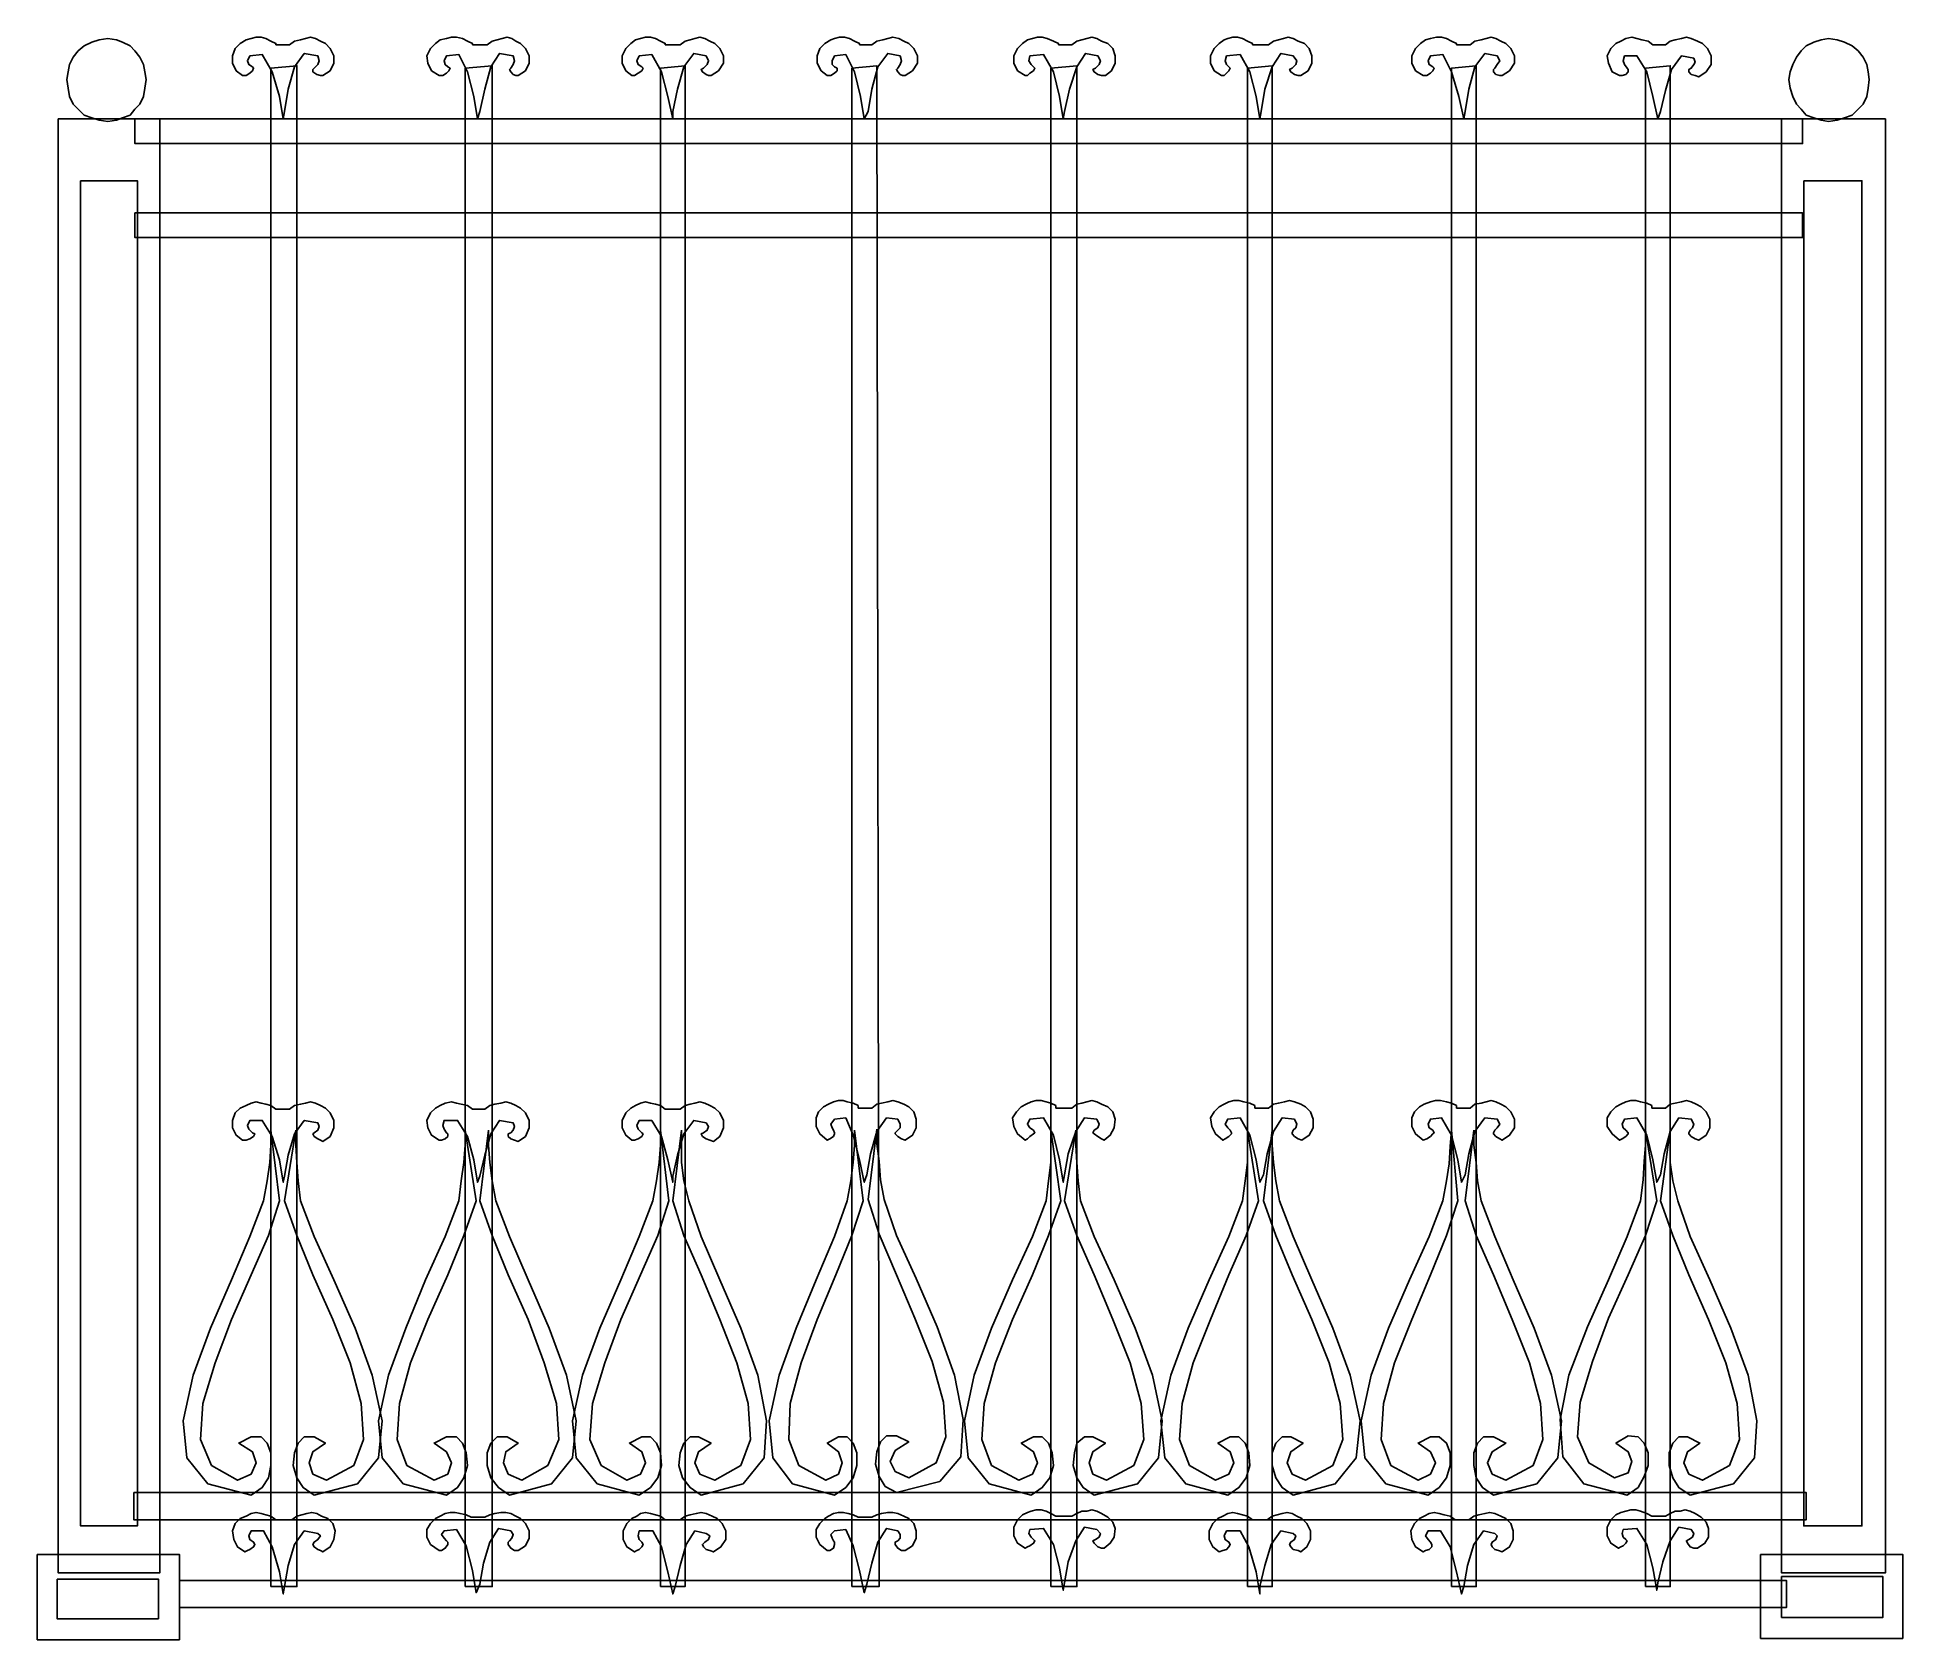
# Model space of a CAD drawing. Header units: centimetres. Extents: x -54 to 53, y -72 to 21.
import ezdxf

# ---------------------------------------------------------------- set-up
doc = ezdxf.new("R2010")
doc.units = ezdxf.units.CM
doc.header["$MEASUREMENT"] = 0
doc.layers.add('layer 1', color=7, linetype='Continuous')

msp = doc.modelspace()

# ---------------------------------------------------------------- linework, layer by layer
at = {"layer": 'layer 1', "color": 44}
for points, knots in [([(-50.41486, 20.55673), (-50.41486, 20.55673), (-49.91392, 20.48516), (-49.91392, 20.48516), (-49.91392, 20.48516), (-49.91392, 20.48516), (-49.5561, 20.34204), (-49.5561, 20.34204), (-49.5561, 20.34204), (-49.5561, 20.34204), (-49.12671, 20.12734), (-49.12671, 20.12734), (-49.12671, 20.12734), (-49.12671, 20.12734), (-48.84046, 19.84109), (-48.84046, 19.84109), (-48.84046, 19.84109), (-48.84046, 19.84109), (-48.5542, 19.48327), (-48.5542, 19.48327), (-48.5542, 19.48327), (-48.5542, 19.48327), (-48.33951, 19.05389), (-48.33951, 19.05389), (-48.33951, 19.05389), (-48.33951, 19.05389), (-48.26795, 18.6245), (-48.26795, 18.6245), (-48.26795, 18.6245), (-48.26795, 18.6245), (-48.19638, 18.19512), (-48.19638, 18.19512), (-48.19638, 18.19512), (-48.19638, 18.19512), (-48.26795, 17.69417), (-48.26795, 17.69417), (-48.26795, 17.69417), (-48.26795, 17.69417), (-48.33951, 17.19322), (-48.33951, 17.19322), (-48.33951, 17.19322), (-48.33951, 17.19322), (-48.5542, 16.76384), (-48.5542, 16.76384), (-48.5542, 16.76384), (-48.5542, 16.76384), (-48.84046, 16.47759), (-48.84046, 16.47759), (-48.84046, 16.47759), (-48.84046, 16.47759), (-49.12671, 16.11977), (-49.12671, 16.11977), (-49.12671, 16.11977), (-49.12671, 16.11977), (-49.5561, 15.97664), (-49.5561, 15.97664), (-49.5561, 15.97664), (-49.5561, 15.97664), (-49.91392, 15.83351), (-49.91392, 15.83351), (-49.91392, 15.83351), (-49.91392, 15.83351), (-50.41486, 15.76195), (-50.41486, 15.76195), (-50.41486, 15.76195), (-50.41486, 15.76195), (-50.91581, 15.83351), (-50.91581, 15.83351), (-50.91581, 15.83351), (-50.91581, 15.83351), (-51.34519, 15.97664), (-51.34519, 15.97664), (-51.34519, 15.97664), (-51.34519, 15.97664), (-51.77458, 16.11977), (-51.77458, 16.11977), (-51.77458, 16.11977), (-51.77458, 16.11977), (-52.1324, 16.47759), (-52.1324, 16.47759), (-52.1324, 16.47759), (-52.1324, 16.47759), (-52.41865, 16.76384), (-52.41865, 16.76384), (-52.41865, 16.76384), (-52.41865, 16.76384), (-52.63334, 17.19322), (-52.63334, 17.19322), (-52.63334, 17.19322), (-52.63334, 17.19322), (-52.70491, 17.69417), (-52.70491, 17.69417), (-52.70491, 17.69417), (-52.70491, 17.69417), (-52.77647, 18.19512), (-52.77647, 18.19512), (-52.77647, 18.19512), (-52.77647, 18.19512), (-52.70491, 18.6245), (-52.70491, 18.6245), (-52.70491, 18.6245), (-52.70491, 18.6245), (-52.63334, 19.05389), (-52.63334, 19.05389), (-52.63334, 19.05389), (-52.63334, 19.05389), (-52.41865, 19.48327), (-52.41865, 19.48327), (-52.41865, 19.48327), (-52.41865, 19.48327), (-52.1324, 19.84109), (-52.1324, 19.84109), (-52.1324, 19.84109), (-52.1324, 19.84109), (-51.77458, 20.12734), (-51.77458, 20.12734), (-51.77458, 20.12734), (-51.77458, 20.12734), (-51.34519, 20.34204), (-51.34519, 20.34204), (-51.34519, 20.34204), (-51.34519, 20.34204), (-50.91581, 20.48516), (-50.91581, 20.48516), (-50.91581, 20.48516), (-50.91581, 20.48516), (-50.41486, 20.55673), (-50.41486, 20.55673)], [0, 0, 0, 0, 0.03125, 0.03125, 0.03125, 0.03125, 0.0625, 0.0625, 0.0625, 0.0625, 0.09375, 0.09375, 0.09375, 0.09375, 0.125, 0.125, 0.125, 0.125, 0.15625, 0.15625, 0.15625, 0.15625, 0.1875, 0.1875, 0.1875, 0.1875, 0.21875, 0.21875, 0.21875, 0.21875, 0.25, 0.25, 0.25, 0.25, 0.28125, 0.28125, 0.28125, 0.28125, 0.3125, 0.3125, 0.3125, 0.3125, 0.34375, 0.34375, 0.34375, 0.34375, 0.375, 0.375, 0.375, 0.375, 0.40625, 0.40625, 0.40625, 0.40625, 0.4375, 0.4375, 0.4375, 0.4375, 0.46875, 0.46875, 0.46875, 0.46875, 0.5, 0.5, 0.5, 0.5, 0.53125, 0.53125, 0.53125, 0.53125, 0.5625, 0.5625, 0.5625, 0.5625, 0.59375, 0.59375, 0.59375, 0.59375, 0.625, 0.625, 0.625, 0.625, 0.65625, 0.65625, 0.65625, 0.65625, 0.6875, 0.6875, 0.6875, 0.6875, 0.71875, 0.71875, 0.71875, 0.71875, 0.75, 0.75, 0.75, 0.75, 0.78125, 0.78125, 0.78125, 0.78125, 0.8125, 0.8125, 0.8125, 0.8125, 0.84375, 0.84375, 0.84375, 0.84375, 0.875, 0.875, 0.875, 0.875, 0.90625, 0.90625, 0.90625, 0.90625, 0.9375, 0.9375, 0.9375, 0.9375, 0.96875, 0.96875, 0.96875, 0.96875, 1, 1, 1, 1]), ([(-40.68218, 20.19891), (-40.68218, 20.19891), (-39.89497, 20.19891), (-39.89497, 20.19891), (-39.89497, 20.19891), (-39.89497, 20.19891), (-39.89497, 20.19891), (-39.89497, 20.19891), (-39.89497, 20.19891), (-39.89497, 20.19891), (-39.60872, 20.4136), (-39.60872, 20.4136), (-39.60872, 20.4136), (-39.60872, 20.4136), (-39.2509, 20.48516), (-39.2509, 20.48516), (-39.2509, 20.48516), (-39.2509, 20.48516), (-38.96464, 20.55673), (-38.96464, 20.55673), (-38.96464, 20.55673), (-38.96464, 20.55673), (-38.67839, 20.62829), (-38.67839, 20.62829), (-38.67839, 20.62829), (-38.67839, 20.62829), (-38.39213, 20.55673), (-38.39213, 20.55673), (-38.39213, 20.55673), (-38.39213, 20.55673), (-38.10587, 20.4136), (-38.10587, 20.4136), (-38.10587, 20.4136), (-38.10587, 20.4136), (-37.81962, 20.27047), (-37.81962, 20.27047), (-37.81962, 20.27047), (-37.81962, 20.27047), (-37.53336, 19.98422), (-37.53336, 19.98422), (-37.53336, 19.98422), (-37.53336, 19.98422), (-37.31867, 19.55483), (-37.31867, 19.55483), (-37.31867, 19.55483), (-37.31867, 19.55483), (-37.31867, 19.12545), (-37.31867, 19.12545), (-37.31867, 19.12545), (-37.31867, 19.12545), (-37.53336, 18.69607), (-37.53336, 18.69607), (-37.53336, 18.69607), (-37.53336, 18.69607), (-37.96275, 18.40981), (-37.96275, 18.40981), (-37.96275, 18.40981), (-37.96275, 18.40981), (-38.10587, 18.40981), (-38.10587, 18.40981), (-38.10587, 18.40981), (-38.10587, 18.40981), (-38.32057, 18.48137), (-38.32057, 18.48137), (-38.32057, 18.48137), (-38.32057, 18.48137), (-38.53526, 18.6245), (-38.53526, 18.6245), (-38.53526, 18.6245), (-38.53526, 18.6245), (-38.53526, 18.76763), (-38.53526, 18.76763), (-38.53526, 18.76763), (-38.53526, 18.76763), (-38.46369, 18.83919), (-38.46369, 18.83919), (-38.46369, 18.83919), (-38.46369, 18.83919), (-38.249, 19.05389), (-38.249, 19.05389), (-38.249, 19.05389), (-38.249, 19.05389), (-38.17744, 19.26858), (-38.17744, 19.26858), (-38.17744, 19.26858), (-38.17744, 19.26858), (-38.249, 19.55483), (-38.249, 19.55483), (-38.249, 19.55483), (-38.249, 19.55483), (-39.03621, 19.69796), (-39.03621, 19.69796), (-39.03621, 19.69796), (-39.03621, 19.69796), (-39.60872, 18.91076), (-39.60872, 18.91076), (-39.60872, 18.91076), (-39.60872, 18.91076), (-39.96654, 17.62261), (-39.96654, 17.62261), (-39.96654, 17.62261), (-39.96654, 17.62261), (-40.18123, 16.33446), (-40.18123, 16.33446), (-40.18123, 16.33446), (-40.18123, 16.33446), (-40.25279, 15.90507), (-40.25279, 15.90507), (-40.25279, 15.90507), (-40.25279, 15.90507), (-40.46748, 17.19322), (-40.46748, 17.19322), (-40.46748, 17.19322), (-40.46748, 17.19322), (-40.89687, 18.6245), (-40.89687, 18.6245), (-40.89687, 18.6245), (-40.89687, 18.6245), (-41.46938, 19.6264), (-41.46938, 19.6264), (-41.46938, 19.6264), (-41.46938, 19.6264), (-42.18502, 19.55483), (-42.18502, 19.55483), (-42.18502, 19.55483), (-42.18502, 19.55483), (-42.32814, 19.26858), (-42.32814, 19.26858), (-42.32814, 19.26858), (-42.32814, 19.26858), (-42.25658, 19.05389), (-42.25658, 19.05389), (-42.25658, 19.05389), (-42.25658, 19.05389), (-42.04189, 18.91076), (-42.04189, 18.91076), (-42.04189, 18.91076), (-42.04189, 18.91076), (-41.97033, 18.83919), (-41.97033, 18.83919), (-41.97033, 18.83919), (-41.97033, 18.83919), (-42.04189, 18.69607), (-42.04189, 18.69607), (-42.04189, 18.69607), (-42.04189, 18.69607), (-42.18502, 18.55294), (-42.18502, 18.55294), (-42.18502, 18.55294), (-42.18502, 18.55294), (-42.39971, 18.40981), (-42.39971, 18.40981), (-42.39971, 18.40981), (-42.39971, 18.40981), (-42.6144, 18.40981), (-42.6144, 18.40981), (-42.6144, 18.40981), (-42.6144, 18.40981), (-42.97222, 18.69607), (-42.97222, 18.69607), (-42.97222, 18.69607), (-42.97222, 18.69607), (-43.18691, 19.12545), (-43.18691, 19.12545), (-43.18691, 19.12545), (-43.18691, 19.12545), (-43.18691, 19.55483), (-43.18691, 19.55483), (-43.18691, 19.55483), (-43.18691, 19.55483), (-43.04378, 19.98422), (-43.04378, 19.98422), (-43.04378, 19.98422), (-43.04378, 19.98422), (-42.75753, 20.27047), (-42.75753, 20.27047), (-42.75753, 20.27047), (-42.75753, 20.27047), (-42.39971, 20.48516), (-42.39971, 20.48516), (-42.39971, 20.48516), (-42.39971, 20.48516), (-42.11345, 20.55673), (-42.11345, 20.55673), (-42.11345, 20.55673), (-42.11345, 20.55673), (-41.8272, 20.62829), (-41.8272, 20.62829), (-41.8272, 20.62829), (-41.8272, 20.62829), (-41.54094, 20.62829), (-41.54094, 20.62829), (-41.54094, 20.62829), (-41.54094, 20.62829), (-41.25469, 20.55673), (-41.25469, 20.55673), (-41.25469, 20.55673), (-41.25469, 20.55673), (-40.96843, 20.4136), (-40.96843, 20.4136), (-40.96843, 20.4136), (-40.96843, 20.4136), (-40.68218, 20.27047), (-40.68218, 20.27047), (-40.68218, 20.27047), (-40.68218, 20.27047), (-40.68218, 20.19891), (-40.68218, 20.19891)], [0, 0, 0, 0, 0.019230769, 0.019230769, 0.019230769, 0.019230769, 0.038461538, 0.038461538, 0.038461538, 0.038461538, 0.057692308, 0.057692308, 0.057692308, 0.057692308, 0.076923077, 0.076923077, 0.076923077, 0.076923077, 0.096153846, 0.096153846, 0.096153846, 0.096153846, 0.115384615, 0.115384615, 0.115384615, 0.115384615, 0.134615385, 0.134615385, 0.134615385, 0.134615385, 0.153846154, 0.153846154, 0.153846154, 0.153846154, 0.173076923, 0.173076923, 0.173076923, 0.173076923, 0.192307692, 0.192307692, 0.192307692, 0.192307692, 0.211538462, 0.211538462, 0.211538462, 0.211538462, 0.230769231, 0.230769231, 0.230769231, 0.230769231, 0.25, 0.25, 0.25, 0.25, 0.269230769, 0.269230769, 0.269230769, 0.269230769, 0.288461538, 0.288461538, 0.288461538, 0.288461538, 0.307692308, 0.307692308, 0.307692308, 0.307692308, 0.326923077, 0.326923077, 0.326923077, 0.326923077, 0.346153846, 0.346153846, 0.346153846, 0.346153846, 0.365384615, 0.365384615, 0.365384615, 0.365384615, 0.384615385, 0.384615385, 0.384615385, 0.384615385, 0.403846154, 0.403846154, 0.403846154, 0.403846154, 0.423076923, 0.423076923, 0.423076923, 0.423076923, 0.442307692, 0.442307692, 0.442307692, 0.442307692, 0.461538462, 0.461538462, 0.461538462, 0.461538462, 0.480769231, 0.480769231, 0.480769231, 0.480769231, 0.5, 0.5, 0.5, 0.5, 0.519230769, 0.519230769, 0.519230769, 0.519230769, 0.538461538, 0.538461538, 0.538461538, 0.538461538, 0.557692308, 0.557692308, 0.557692308, 0.557692308, 0.576923077, 0.576923077, 0.576923077, 0.576923077, 0.596153846, 0.596153846, 0.596153846, 0.596153846, 0.615384615, 0.615384615, 0.615384615, 0.615384615, 0.634615385, 0.634615385, 0.634615385, 0.634615385, 0.653846154, 0.653846154, 0.653846154, 0.653846154, 0.673076923, 0.673076923, 0.673076923, 0.673076923, 0.692307692, 0.692307692, 0.692307692, 0.692307692, 0.711538462, 0.711538462, 0.711538462, 0.711538462, 0.730769231, 0.730769231, 0.730769231, 0.730769231, 0.75, 0.75, 0.75, 0.75, 0.769230769, 0.769230769, 0.769230769, 0.769230769, 0.788461538, 0.788461538, 0.788461538, 0.788461538, 0.807692308, 0.807692308, 0.807692308, 0.807692308, 0.826923077, 0.826923077, 0.826923077, 0.826923077, 0.846153846, 0.846153846, 0.846153846, 0.846153846, 0.865384615, 0.865384615, 0.865384615, 0.865384615, 0.884615385, 0.884615385, 0.884615385, 0.884615385, 0.903846154, 0.903846154, 0.903846154, 0.903846154, 0.923076923, 0.923076923, 0.923076923, 0.923076923, 0.942307692, 0.942307692, 0.942307692, 0.942307692, 0.961538462, 0.961538462, 0.961538462, 0.961538462, 0.980769231, 0.980769231, 0.980769231, 0.980769231, 1, 1, 1, 1]), ([(-29.30352, 20.19891), (-29.30352, 20.19891), (-28.44475, 20.19891), (-28.44475, 20.19891), (-28.44475, 20.19891), (-28.44475, 20.19891), (-28.44475, 20.19891), (-28.44475, 20.19891), (-28.44475, 20.19891), (-28.44475, 20.19891), (-28.15849, 20.4136), (-28.15849, 20.4136), (-28.15849, 20.4136), (-28.15849, 20.4136), (-27.87224, 20.48516), (-27.87224, 20.48516), (-27.87224, 20.48516), (-27.87224, 20.48516), (-27.58598, 20.55673), (-27.58598, 20.55673), (-27.58598, 20.55673), (-27.58598, 20.55673), (-27.29973, 20.62829), (-27.29973, 20.62829), (-27.29973, 20.62829), (-27.29973, 20.62829), (-27.01347, 20.55673), (-27.01347, 20.55673), (-27.01347, 20.55673), (-27.01347, 20.55673), (-26.79878, 20.4136), (-26.79878, 20.4136), (-26.79878, 20.4136), (-26.79878, 20.4136), (-26.51252, 20.27047), (-26.51252, 20.27047), (-26.51252, 20.27047), (-26.51252, 20.27047), (-26.22627, 19.98422), (-26.22627, 19.98422), (-26.22627, 19.98422), (-26.22627, 19.98422), (-26.01158, 19.55483), (-26.01158, 19.55483), (-26.01158, 19.55483), (-26.01158, 19.55483), (-26.01158, 19.12545), (-26.01158, 19.12545), (-26.01158, 19.12545), (-26.01158, 19.12545), (-26.22627, 18.69607), (-26.22627, 18.69607), (-26.22627, 18.69607), (-26.22627, 18.69607), (-26.65565, 18.40981), (-26.65565, 18.40981), (-26.65565, 18.40981), (-26.65565, 18.40981), (-26.79878, 18.40981), (-26.79878, 18.40981), (-26.79878, 18.40981), (-26.79878, 18.40981), (-26.94191, 18.48137), (-26.94191, 18.48137), (-26.94191, 18.48137), (-26.94191, 18.48137), (-27.08504, 18.6245), (-27.08504, 18.6245), (-27.08504, 18.6245), (-27.08504, 18.6245), (-27.1566, 18.76763), (-27.1566, 18.76763), (-27.1566, 18.76763), (-27.1566, 18.76763), (-27.08504, 18.83919), (-27.08504, 18.83919), (-27.08504, 18.83919), (-27.08504, 18.83919), (-26.94191, 19.05389), (-26.94191, 19.05389), (-26.94191, 19.05389), (-26.94191, 19.05389), (-26.87034, 19.26858), (-26.87034, 19.26858), (-26.87034, 19.26858), (-26.87034, 19.26858), (-26.94191, 19.55483), (-26.94191, 19.55483), (-26.94191, 19.55483), (-26.94191, 19.55483), (-27.72911, 19.69796), (-27.72911, 19.69796), (-27.72911, 19.69796), (-27.72911, 19.69796), (-28.23006, 18.91076), (-28.23006, 18.91076), (-28.23006, 18.91076), (-28.23006, 18.91076), (-28.58788, 17.62261), (-28.58788, 17.62261), (-28.58788, 17.62261), (-28.58788, 17.62261), (-28.87413, 16.33446), (-28.87413, 16.33446), (-28.87413, 16.33446), (-28.87413, 16.33446), (-29.01726, 15.90507), (-29.01726, 15.90507), (-29.01726, 15.90507), (-29.01726, 15.90507), (-29.23195, 17.19322), (-29.23195, 17.19322), (-29.23195, 17.19322), (-29.23195, 17.19322), (-29.58977, 18.6245), (-29.58977, 18.6245), (-29.58977, 18.6245), (-29.58977, 18.6245), (-30.09072, 19.6264), (-30.09072, 19.6264), (-30.09072, 19.6264), (-30.09072, 19.6264), (-30.80636, 19.55483), (-30.80636, 19.55483), (-30.80636, 19.55483), (-30.80636, 19.55483), (-30.94949, 19.26858), (-30.94949, 19.26858), (-30.94949, 19.26858), (-30.94949, 19.26858), (-30.87792, 19.05389), (-30.87792, 19.05389), (-30.87792, 19.05389), (-30.87792, 19.05389), (-30.73479, 18.91076), (-30.73479, 18.91076), (-30.73479, 18.91076), (-30.73479, 18.91076), (-30.59167, 18.83919), (-30.59167, 18.83919), (-30.59167, 18.83919), (-30.59167, 18.83919), (-30.66323, 18.69607), (-30.66323, 18.69607), (-30.66323, 18.69607), (-30.66323, 18.69607), (-30.80636, 18.55294), (-30.80636, 18.55294), (-30.80636, 18.55294), (-30.80636, 18.55294), (-31.02105, 18.40981), (-31.02105, 18.40981), (-31.02105, 18.40981), (-31.02105, 18.40981), (-31.23574, 18.40981), (-31.23574, 18.40981), (-31.23574, 18.40981), (-31.23574, 18.40981), (-31.66512, 18.69607), (-31.66512, 18.69607), (-31.66512, 18.69607), (-31.66512, 18.69607), (-31.87982, 19.12545), (-31.87982, 19.12545), (-31.87982, 19.12545), (-31.87982, 19.12545), (-31.95138, 19.55483), (-31.95138, 19.55483), (-31.95138, 19.55483), (-31.95138, 19.55483), (-31.73669, 19.98422), (-31.73669, 19.98422), (-31.73669, 19.98422), (-31.73669, 19.98422), (-31.45043, 20.27047), (-31.45043, 20.27047), (-31.45043, 20.27047), (-31.45043, 20.27047), (-31.16418, 20.48516), (-31.16418, 20.48516), (-31.16418, 20.48516), (-31.16418, 20.48516), (-30.80636, 20.55673), (-30.80636, 20.55673), (-30.80636, 20.55673), (-30.80636, 20.55673), (-30.5201, 20.62829), (-30.5201, 20.62829), (-30.5201, 20.62829), (-30.5201, 20.62829), (-30.23385, 20.62829), (-30.23385, 20.62829), (-30.23385, 20.62829), (-30.23385, 20.62829), (-29.87603, 20.55673), (-29.87603, 20.55673), (-29.87603, 20.55673), (-29.87603, 20.55673), (-29.58977, 20.4136), (-29.58977, 20.4136), (-29.58977, 20.4136), (-29.58977, 20.4136), (-29.30352, 20.27047), (-29.30352, 20.27047), (-29.30352, 20.27047), (-29.30352, 20.27047), (-29.30352, 20.19891), (-29.30352, 20.19891)], [0, 0, 0, 0, 0.019230769, 0.019230769, 0.019230769, 0.019230769, 0.038461538, 0.038461538, 0.038461538, 0.038461538, 0.057692308, 0.057692308, 0.057692308, 0.057692308, 0.076923077, 0.076923077, 0.076923077, 0.076923077, 0.096153846, 0.096153846, 0.096153846, 0.096153846, 0.115384615, 0.115384615, 0.115384615, 0.115384615, 0.134615385, 0.134615385, 0.134615385, 0.134615385, 0.153846154, 0.153846154, 0.153846154, 0.153846154, 0.173076923, 0.173076923, 0.173076923, 0.173076923, 0.192307692, 0.192307692, 0.192307692, 0.192307692, 0.211538462, 0.211538462, 0.211538462, 0.211538462, 0.230769231, 0.230769231, 0.230769231, 0.230769231, 0.25, 0.25, 0.25, 0.25, 0.269230769, 0.269230769, 0.269230769, 0.269230769, 0.288461538, 0.288461538, 0.288461538, 0.288461538, 0.307692308, 0.307692308, 0.307692308, 0.307692308, 0.326923077, 0.326923077, 0.326923077, 0.326923077, 0.346153846, 0.346153846, 0.346153846, 0.346153846, 0.365384615, 0.365384615, 0.365384615, 0.365384615, 0.384615385, 0.384615385, 0.384615385, 0.384615385, 0.403846154, 0.403846154, 0.403846154, 0.403846154, 0.423076923, 0.423076923, 0.423076923, 0.423076923, 0.442307692, 0.442307692, 0.442307692, 0.442307692, 0.461538462, 0.461538462, 0.461538462, 0.461538462, 0.480769231, 0.480769231, 0.480769231, 0.480769231, 0.5, 0.5, 0.5, 0.5, 0.519230769, 0.519230769, 0.519230769, 0.519230769, 0.538461538, 0.538461538, 0.538461538, 0.538461538, 0.557692308, 0.557692308, 0.557692308, 0.557692308, 0.576923077, 0.576923077, 0.576923077, 0.576923077, 0.596153846, 0.596153846, 0.596153846, 0.596153846, 0.615384615, 0.615384615, 0.615384615, 0.615384615, 0.634615385, 0.634615385, 0.634615385, 0.634615385, 0.653846154, 0.653846154, 0.653846154, 0.653846154, 0.673076923, 0.673076923, 0.673076923, 0.673076923, 0.692307692, 0.692307692, 0.692307692, 0.692307692, 0.711538462, 0.711538462, 0.711538462, 0.711538462, 0.730769231, 0.730769231, 0.730769231, 0.730769231, 0.75, 0.75, 0.75, 0.75, 0.769230769, 0.769230769, 0.769230769, 0.769230769, 0.788461538, 0.788461538, 0.788461538, 0.788461538, 0.807692308, 0.807692308, 0.807692308, 0.807692308, 0.826923077, 0.826923077, 0.826923077, 0.826923077, 0.846153846, 0.846153846, 0.846153846, 0.846153846, 0.865384615, 0.865384615, 0.865384615, 0.865384615, 0.884615385, 0.884615385, 0.884615385, 0.884615385, 0.903846154, 0.903846154, 0.903846154, 0.903846154, 0.923076923, 0.923076923, 0.923076923, 0.923076923, 0.942307692, 0.942307692, 0.942307692, 0.942307692, 0.961538462, 0.961538462, 0.961538462, 0.961538462, 0.980769231, 0.980769231, 0.980769231, 0.980769231, 1, 1, 1, 1]), ([(-18.13955, 20.19891), (-18.13955, 20.19891), (-17.28078, 20.19891), (-17.28078, 20.19891), (-17.28078, 20.19891), (-17.28078, 20.19891), (-17.28078, 20.19891), (-17.28078, 20.19891), (-17.28078, 20.19891), (-17.28078, 20.19891), (-16.99453, 20.4136), (-16.99453, 20.4136), (-16.99453, 20.4136), (-16.99453, 20.4136), (-16.70827, 20.48516), (-16.70827, 20.48516), (-16.70827, 20.48516), (-16.70827, 20.48516), (-16.42202, 20.55673), (-16.42202, 20.55673), (-16.42202, 20.55673), (-16.42202, 20.55673), (-16.13576, 20.62829), (-16.13576, 20.62829), (-16.13576, 20.62829), (-16.13576, 20.62829), (-15.8495, 20.55673), (-15.8495, 20.55673), (-15.8495, 20.55673), (-15.8495, 20.55673), (-15.56325, 20.4136), (-15.56325, 20.4136), (-15.56325, 20.4136), (-15.56325, 20.4136), (-15.27699, 20.27047), (-15.27699, 20.27047), (-15.27699, 20.27047), (-15.27699, 20.27047), (-14.99074, 19.98422), (-14.99074, 19.98422), (-14.99074, 19.98422), (-14.99074, 19.98422), (-14.77605, 19.55483), (-14.77605, 19.55483), (-14.77605, 19.55483), (-14.77605, 19.55483), (-14.77605, 19.12545), (-14.77605, 19.12545), (-14.77605, 19.12545), (-14.77605, 19.12545), (-15.0623, 18.69607), (-15.0623, 18.69607), (-15.0623, 18.69607), (-15.0623, 18.69607), (-15.49169, 18.40981), (-15.49169, 18.40981), (-15.49169, 18.40981), (-15.49169, 18.40981), (-15.63481, 18.40981), (-15.63481, 18.40981), (-15.63481, 18.40981), (-15.63481, 18.40981), (-15.77794, 18.48137), (-15.77794, 18.48137), (-15.77794, 18.48137), (-15.77794, 18.48137), (-15.99263, 18.6245), (-15.99263, 18.6245), (-15.99263, 18.6245), (-15.99263, 18.6245), (-16.0642, 18.76763), (-16.0642, 18.76763), (-16.0642, 18.76763), (-16.0642, 18.76763), (-15.92107, 18.83919), (-15.92107, 18.83919), (-15.92107, 18.83919), (-15.92107, 18.83919), (-15.70638, 19.05389), (-15.70638, 19.05389), (-15.70638, 19.05389), (-15.70638, 19.05389), (-15.63481, 19.26858), (-15.63481, 19.26858), (-15.63481, 19.26858), (-15.63481, 19.26858), (-15.77794, 19.55483), (-15.77794, 19.55483), (-15.77794, 19.55483), (-15.77794, 19.55483), (-16.49358, 19.69796), (-16.49358, 19.69796), (-16.49358, 19.69796), (-16.49358, 19.69796), (-17.06609, 18.91076), (-17.06609, 18.91076), (-17.06609, 18.91076), (-17.06609, 18.91076), (-17.42391, 17.62261), (-17.42391, 17.62261), (-17.42391, 17.62261), (-17.42391, 17.62261), (-17.71017, 16.33446), (-17.71017, 16.33446), (-17.71017, 16.33446), (-17.71017, 16.33446), (-17.71017, 15.90507), (-17.71017, 15.90507), (-17.71017, 15.90507), (-17.71017, 15.90507), (-17.99642, 17.19322), (-17.99642, 17.19322), (-17.99642, 17.19322), (-17.99642, 17.19322), (-18.35424, 18.6245), (-18.35424, 18.6245), (-18.35424, 18.6245), (-18.35424, 18.6245), (-18.92675, 19.6264), (-18.92675, 19.6264), (-18.92675, 19.6264), (-18.92675, 19.6264), (-19.64239, 19.55483), (-19.64239, 19.55483), (-19.64239, 19.55483), (-19.64239, 19.55483), (-19.78552, 19.26858), (-19.78552, 19.26858), (-19.78552, 19.26858), (-19.78552, 19.26858), (-19.71395, 19.05389), (-19.71395, 19.05389), (-19.71395, 19.05389), (-19.71395, 19.05389), (-19.49926, 18.91076), (-19.49926, 18.91076), (-19.49926, 18.91076), (-19.49926, 18.91076), (-19.4277, 18.83919), (-19.4277, 18.83919), (-19.4277, 18.83919), (-19.4277, 18.83919), (-19.49926, 18.69607), (-19.49926, 18.69607), (-19.49926, 18.69607), (-19.49926, 18.69607), (-19.71395, 18.55294), (-19.71395, 18.55294), (-19.71395, 18.55294), (-19.71395, 18.55294), (-19.92865, 18.40981), (-19.92865, 18.40981), (-19.92865, 18.40981), (-19.92865, 18.40981), (-20.07177, 18.40981), (-20.07177, 18.40981), (-20.07177, 18.40981), (-20.07177, 18.40981), (-20.42959, 18.69607), (-20.42959, 18.69607), (-20.42959, 18.69607), (-20.42959, 18.69607), (-20.64429, 19.12545), (-20.64429, 19.12545), (-20.64429, 19.12545), (-20.64429, 19.12545), (-20.64429, 19.55483), (-20.64429, 19.55483), (-20.64429, 19.55483), (-20.64429, 19.55483), (-20.42959, 19.98422), (-20.42959, 19.98422), (-20.42959, 19.98422), (-20.42959, 19.98422), (-20.14334, 20.27047), (-20.14334, 20.27047), (-20.14334, 20.27047), (-20.14334, 20.27047), (-19.85708, 20.48516), (-19.85708, 20.48516), (-19.85708, 20.48516), (-19.85708, 20.48516), (-19.57083, 20.55673), (-19.57083, 20.55673), (-19.57083, 20.55673), (-19.57083, 20.55673), (-19.28457, 20.62829), (-19.28457, 20.62829), (-19.28457, 20.62829), (-19.28457, 20.62829), (-18.99832, 20.62829), (-18.99832, 20.62829), (-18.99832, 20.62829), (-18.99832, 20.62829), (-18.71206, 20.55673), (-18.71206, 20.55673), (-18.71206, 20.55673), (-18.71206, 20.55673), (-18.4258, 20.4136), (-18.4258, 20.4136), (-18.4258, 20.4136), (-18.4258, 20.4136), (-18.13955, 20.27047), (-18.13955, 20.27047), (-18.13955, 20.27047), (-18.13955, 20.27047), (-18.13955, 20.19891), (-18.13955, 20.19891)], [0, 0, 0, 0, 0.019230769, 0.019230769, 0.019230769, 0.019230769, 0.038461538, 0.038461538, 0.038461538, 0.038461538, 0.057692308, 0.057692308, 0.057692308, 0.057692308, 0.076923077, 0.076923077, 0.076923077, 0.076923077, 0.096153846, 0.096153846, 0.096153846, 0.096153846, 0.115384615, 0.115384615, 0.115384615, 0.115384615, 0.134615385, 0.134615385, 0.134615385, 0.134615385, 0.153846154, 0.153846154, 0.153846154, 0.153846154, 0.173076923, 0.173076923, 0.173076923, 0.173076923, 0.192307692, 0.192307692, 0.192307692, 0.192307692, 0.211538462, 0.211538462, 0.211538462, 0.211538462, 0.230769231, 0.230769231, 0.230769231, 0.230769231, 0.25, 0.25, 0.25, 0.25, 0.269230769, 0.269230769, 0.269230769, 0.269230769, 0.288461538, 0.288461538, 0.288461538, 0.288461538, 0.307692308, 0.307692308, 0.307692308, 0.307692308, 0.326923077, 0.326923077, 0.326923077, 0.326923077, 0.346153846, 0.346153846, 0.346153846, 0.346153846, 0.365384615, 0.365384615, 0.365384615, 0.365384615, 0.384615385, 0.384615385, 0.384615385, 0.384615385, 0.403846154, 0.403846154, 0.403846154, 0.403846154, 0.423076923, 0.423076923, 0.423076923, 0.423076923, 0.442307692, 0.442307692, 0.442307692, 0.442307692, 0.461538462, 0.461538462, 0.461538462, 0.461538462, 0.480769231, 0.480769231, 0.480769231, 0.480769231, 0.5, 0.5, 0.5, 0.5, 0.519230769, 0.519230769, 0.519230769, 0.519230769, 0.538461538, 0.538461538, 0.538461538, 0.538461538, 0.557692308, 0.557692308, 0.557692308, 0.557692308, 0.576923077, 0.576923077, 0.576923077, 0.576923077, 0.596153846, 0.596153846, 0.596153846, 0.596153846, 0.615384615, 0.615384615, 0.615384615, 0.615384615, 0.634615385, 0.634615385, 0.634615385, 0.634615385, 0.653846154, 0.653846154, 0.653846154, 0.653846154, 0.673076923, 0.673076923, 0.673076923, 0.673076923, 0.692307692, 0.692307692, 0.692307692, 0.692307692, 0.711538462, 0.711538462, 0.711538462, 0.711538462, 0.730769231, 0.730769231, 0.730769231, 0.730769231, 0.75, 0.75, 0.75, 0.75, 0.769230769, 0.769230769, 0.769230769, 0.769230769, 0.788461538, 0.788461538, 0.788461538, 0.788461538, 0.807692308, 0.807692308, 0.807692308, 0.807692308, 0.826923077, 0.826923077, 0.826923077, 0.826923077, 0.846153846, 0.846153846, 0.846153846, 0.846153846, 0.865384615, 0.865384615, 0.865384615, 0.865384615, 0.884615385, 0.884615385, 0.884615385, 0.884615385, 0.903846154, 0.903846154, 0.903846154, 0.903846154, 0.923076923, 0.923076923, 0.923076923, 0.923076923, 0.942307692, 0.942307692, 0.942307692, 0.942307692, 0.961538462, 0.961538462, 0.961538462, 0.961538462, 0.980769231, 0.980769231, 0.980769231, 0.980769231, 1, 1, 1, 1]), ([(-6.90402, 20.19891), (-6.90402, 20.19891), (-6.18838, 20.19891), (-6.18838, 20.19891), (-6.18838, 20.19891), (-6.18838, 20.19891), (-6.18838, 20.19891), (-6.18838, 20.19891), (-6.18838, 20.19891), (-6.18838, 20.19891), (-5.90212, 20.4136), (-5.90212, 20.4136), (-5.90212, 20.4136), (-5.90212, 20.4136), (-5.5443, 20.48516), (-5.5443, 20.48516), (-5.5443, 20.48516), (-5.5443, 20.48516), (-5.25805, 20.55673), (-5.25805, 20.55673), (-5.25805, 20.55673), (-5.25805, 20.55673), (-4.97179, 20.62829), (-4.97179, 20.62829), (-4.97179, 20.62829), (-4.97179, 20.62829), (-4.61397, 20.55673), (-4.61397, 20.55673), (-4.61397, 20.55673), (-4.61397, 20.55673), (-4.32772, 20.4136), (-4.32772, 20.4136), (-4.32772, 20.4136), (-4.32772, 20.4136), (-4.04146, 20.27047), (-4.04146, 20.27047), (-4.04146, 20.27047), (-4.04146, 20.27047), (-3.75521, 19.98422), (-3.75521, 19.98422), (-3.75521, 19.98422), (-3.75521, 19.98422), (-3.54052, 19.55483), (-3.54052, 19.55483), (-3.54052, 19.55483), (-3.54052, 19.55483), (-3.54052, 19.12545), (-3.54052, 19.12545), (-3.54052, 19.12545), (-3.54052, 19.12545), (-3.82677, 18.69607), (-3.82677, 18.69607), (-3.82677, 18.69607), (-3.82677, 18.69607), (-4.25615, 18.40981), (-4.25615, 18.40981), (-4.25615, 18.40981), (-4.25615, 18.40981), (-4.39928, 18.40981), (-4.39928, 18.40981), (-4.39928, 18.40981), (-4.39928, 18.40981), (-4.54241, 18.48137), (-4.54241, 18.48137), (-4.54241, 18.48137), (-4.54241, 18.48137), (-4.68554, 18.6245), (-4.68554, 18.6245), (-4.68554, 18.6245), (-4.68554, 18.6245), (-4.7571, 18.76763), (-4.7571, 18.76763), (-4.7571, 18.76763), (-4.7571, 18.76763), (-4.68554, 18.83919), (-4.68554, 18.83919), (-4.68554, 18.83919), (-4.68554, 18.83919), (-4.54241, 19.05389), (-4.54241, 19.05389), (-4.54241, 19.05389), (-4.54241, 19.05389), (-4.47085, 19.26858), (-4.47085, 19.26858), (-4.47085, 19.26858), (-4.47085, 19.26858), (-4.54241, 19.55483), (-4.54241, 19.55483), (-4.54241, 19.55483), (-4.54241, 19.55483), (-5.25805, 19.69796), (-5.25805, 19.69796), (-5.25805, 19.69796), (-5.25805, 19.69796), (-5.83056, 18.91076), (-5.83056, 18.91076), (-5.83056, 18.91076), (-5.83056, 18.91076), (-6.18838, 17.62261), (-6.18838, 17.62261), (-6.18838, 17.62261), (-6.18838, 17.62261), (-6.40307, 16.33446), (-6.40307, 16.33446), (-6.40307, 16.33446), (-6.40307, 16.33446), (-6.61776, 15.90507), (-6.61776, 15.90507), (-6.61776, 15.90507), (-6.61776, 15.90507), (-6.83245, 17.19322), (-6.83245, 17.19322), (-6.83245, 17.19322), (-6.83245, 17.19322), (-7.19027, 18.6245), (-7.19027, 18.6245), (-7.19027, 18.6245), (-7.19027, 18.6245), (-7.69122, 19.6264), (-7.69122, 19.6264), (-7.69122, 19.6264), (-7.69122, 19.6264), (-8.3353, 19.55483), (-8.3353, 19.55483), (-8.3353, 19.55483), (-8.3353, 19.55483), (-8.47842, 19.26858), (-8.47842, 19.26858), (-8.47842, 19.26858), (-8.47842, 19.26858), (-8.47842, 19.05389), (-8.47842, 19.05389), (-8.47842, 19.05389), (-8.47842, 19.05389), (-8.3353, 18.91076), (-8.3353, 18.91076), (-8.3353, 18.91076), (-8.3353, 18.91076), (-8.19217, 18.83919), (-8.19217, 18.83919), (-8.19217, 18.83919), (-8.19217, 18.83919), (-8.19217, 18.69607), (-8.19217, 18.69607), (-8.19217, 18.69607), (-8.19217, 18.69607), (-8.3353, 18.55294), (-8.3353, 18.55294), (-8.3353, 18.55294), (-8.3353, 18.55294), (-8.54999, 18.40981), (-8.54999, 18.40981), (-8.54999, 18.40981), (-8.54999, 18.40981), (-8.76468, 18.40981), (-8.76468, 18.40981), (-8.76468, 18.40981), (-8.76468, 18.40981), (-9.1225, 18.69607), (-9.1225, 18.69607), (-9.1225, 18.69607), (-9.1225, 18.69607), (-9.33719, 19.12545), (-9.33719, 19.12545), (-9.33719, 19.12545), (-9.33719, 19.12545), (-9.33719, 19.55483), (-9.33719, 19.55483), (-9.33719, 19.55483), (-9.33719, 19.55483), (-9.19406, 19.98422), (-9.19406, 19.98422), (-9.19406, 19.98422), (-9.19406, 19.98422), (-8.90781, 20.27047), (-8.90781, 20.27047), (-8.90781, 20.27047), (-8.90781, 20.27047), (-8.54999, 20.48516), (-8.54999, 20.48516), (-8.54999, 20.48516), (-8.54999, 20.48516), (-8.3353, 20.55673), (-8.3353, 20.55673), (-8.3353, 20.55673), (-8.3353, 20.55673), (-8.04904, 20.62829), (-8.04904, 20.62829), (-8.04904, 20.62829), (-8.04904, 20.62829), (-7.76278, 20.62829), (-7.76278, 20.62829), (-7.76278, 20.62829), (-7.76278, 20.62829), (-7.47653, 20.55673), (-7.47653, 20.55673), (-7.47653, 20.55673), (-7.47653, 20.55673), (-7.19027, 20.4136), (-7.19027, 20.4136), (-7.19027, 20.4136), (-7.19027, 20.4136), (-6.90402, 20.27047), (-6.90402, 20.27047), (-6.90402, 20.27047), (-6.90402, 20.27047), (-6.90402, 20.19891), (-6.90402, 20.19891)], [0, 0, 0, 0, 0.019230769, 0.019230769, 0.019230769, 0.019230769, 0.038461538, 0.038461538, 0.038461538, 0.038461538, 0.057692308, 0.057692308, 0.057692308, 0.057692308, 0.076923077, 0.076923077, 0.076923077, 0.076923077, 0.096153846, 0.096153846, 0.096153846, 0.096153846, 0.115384615, 0.115384615, 0.115384615, 0.115384615, 0.134615385, 0.134615385, 0.134615385, 0.134615385, 0.153846154, 0.153846154, 0.153846154, 0.153846154, 0.173076923, 0.173076923, 0.173076923, 0.173076923, 0.192307692, 0.192307692, 0.192307692, 0.192307692, 0.211538462, 0.211538462, 0.211538462, 0.211538462, 0.230769231, 0.230769231, 0.230769231, 0.230769231, 0.25, 0.25, 0.25, 0.25, 0.269230769, 0.269230769, 0.269230769, 0.269230769, 0.288461538, 0.288461538, 0.288461538, 0.288461538, 0.307692308, 0.307692308, 0.307692308, 0.307692308, 0.326923077, 0.326923077, 0.326923077, 0.326923077, 0.346153846, 0.346153846, 0.346153846, 0.346153846, 0.365384615, 0.365384615, 0.365384615, 0.365384615, 0.384615385, 0.384615385, 0.384615385, 0.384615385, 0.403846154, 0.403846154, 0.403846154, 0.403846154, 0.423076923, 0.423076923, 0.423076923, 0.423076923, 0.442307692, 0.442307692, 0.442307692, 0.442307692, 0.461538462, 0.461538462, 0.461538462, 0.461538462, 0.480769231, 0.480769231, 0.480769231, 0.480769231, 0.5, 0.5, 0.5, 0.5, 0.519230769, 0.519230769, 0.519230769, 0.519230769, 0.538461538, 0.538461538, 0.538461538, 0.538461538, 0.557692308, 0.557692308, 0.557692308, 0.557692308, 0.576923077, 0.576923077, 0.576923077, 0.576923077, 0.596153846, 0.596153846, 0.596153846, 0.596153846, 0.615384615, 0.615384615, 0.615384615, 0.615384615, 0.634615385, 0.634615385, 0.634615385, 0.634615385, 0.653846154, 0.653846154, 0.653846154, 0.653846154, 0.673076923, 0.673076923, 0.673076923, 0.673076923, 0.692307692, 0.692307692, 0.692307692, 0.692307692, 0.711538462, 0.711538462, 0.711538462, 0.711538462, 0.730769231, 0.730769231, 0.730769231, 0.730769231, 0.75, 0.75, 0.75, 0.75, 0.769230769, 0.769230769, 0.769230769, 0.769230769, 0.788461538, 0.788461538, 0.788461538, 0.788461538, 0.807692308, 0.807692308, 0.807692308, 0.807692308, 0.826923077, 0.826923077, 0.826923077, 0.826923077, 0.846153846, 0.846153846, 0.846153846, 0.846153846, 0.865384615, 0.865384615, 0.865384615, 0.865384615, 0.884615385, 0.884615385, 0.884615385, 0.884615385, 0.903846154, 0.903846154, 0.903846154, 0.903846154, 0.923076923, 0.923076923, 0.923076923, 0.923076923, 0.942307692, 0.942307692, 0.942307692, 0.942307692, 0.961538462, 0.961538462, 0.961538462, 0.961538462, 0.980769231, 0.980769231, 0.980769231, 0.980769231, 1, 1, 1, 1]), ([(4.61777, 20.19891), (4.61777, 20.19891), (5.40497, 20.19891), (5.40497, 20.19891), (5.40497, 20.19891), (5.40497, 20.19891), (5.40497, 20.19891), (5.40497, 20.19891), (5.40497, 20.19891), (5.40497, 20.19891), (5.69123, 20.4136), (5.69123, 20.4136), (5.69123, 20.4136), (5.69123, 20.4136), (5.97748, 20.48516), (5.97748, 20.48516), (5.97748, 20.48516), (5.97748, 20.48516), (6.26374, 20.55673), (6.26374, 20.55673), (6.26374, 20.55673), (6.26374, 20.55673), (6.54999, 20.62829), (6.54999, 20.62829), (6.54999, 20.62829), (6.54999, 20.62829), (6.83625, 20.55673), (6.83625, 20.55673), (6.83625, 20.55673), (6.83625, 20.55673), (7.1225, 20.4136), (7.1225, 20.4136), (7.1225, 20.4136), (7.1225, 20.4136), (7.48032, 20.27047), (7.48032, 20.27047), (7.48032, 20.27047), (7.48032, 20.27047), (7.76658, 19.98422), (7.76658, 19.98422), (7.76658, 19.98422), (7.76658, 19.98422), (7.90971, 19.55483), (7.90971, 19.55483), (7.90971, 19.55483), (7.90971, 19.55483), (7.90971, 19.12545), (7.90971, 19.12545), (7.90971, 19.12545), (7.90971, 19.12545), (7.69502, 18.69607), (7.69502, 18.69607), (7.69502, 18.69607), (7.69502, 18.69607), (7.3372, 18.40981), (7.3372, 18.40981), (7.3372, 18.40981), (7.3372, 18.40981), (7.1225, 18.40981), (7.1225, 18.40981), (7.1225, 18.40981), (7.1225, 18.40981), (6.90781, 18.48137), (6.90781, 18.48137), (6.90781, 18.48137), (6.90781, 18.48137), (6.69312, 18.6245), (6.69312, 18.6245), (6.69312, 18.6245), (6.69312, 18.6245), (6.62156, 18.76763), (6.62156, 18.76763), (6.62156, 18.76763), (6.62156, 18.76763), (6.76469, 18.83919), (6.76469, 18.83919), (6.76469, 18.83919), (6.76469, 18.83919), (6.97938, 19.05389), (6.97938, 19.05389), (6.97938, 19.05389), (6.97938, 19.05389), (7.05094, 19.26858), (7.05094, 19.26858), (7.05094, 19.26858), (7.05094, 19.26858), (6.90781, 19.55483), (6.90781, 19.55483), (6.90781, 19.55483), (6.90781, 19.55483), (6.19217, 19.69796), (6.19217, 19.69796), (6.19217, 19.69796), (6.19217, 19.69796), (5.69123, 18.91076), (5.69123, 18.91076), (5.69123, 18.91076), (5.69123, 18.91076), (5.26184, 17.62261), (5.26184, 17.62261), (5.26184, 17.62261), (5.26184, 17.62261), (4.97559, 16.33446), (4.97559, 16.33446), (4.97559, 16.33446), (4.97559, 16.33446), (4.90402, 15.90507), (4.90402, 15.90507), (4.90402, 15.90507), (4.90402, 15.90507), (4.68933, 17.19322), (4.68933, 17.19322), (4.68933, 17.19322), (4.68933, 17.19322), (4.33151, 18.6245), (4.33151, 18.6245), (4.33151, 18.6245), (4.33151, 18.6245), (3.759, 19.6264), (3.759, 19.6264), (3.759, 19.6264), (3.759, 19.6264), (2.9718, 19.55483), (2.9718, 19.55483), (2.9718, 19.55483), (2.9718, 19.55483), (2.90024, 19.26858), (2.90024, 19.26858), (2.90024, 19.26858), (2.90024, 19.26858), (3.04336, 19.05389), (3.04336, 19.05389), (3.04336, 19.05389), (3.04336, 19.05389), (3.18649, 18.91076), (3.18649, 18.91076), (3.18649, 18.91076), (3.18649, 18.91076), (3.25805, 18.83919), (3.25805, 18.83919), (3.25805, 18.83919), (3.25805, 18.83919), (3.18649, 18.69607), (3.18649, 18.69607), (3.18649, 18.69607), (3.18649, 18.69607), (2.9718, 18.55294), (2.9718, 18.55294), (2.9718, 18.55294), (2.9718, 18.55294), (2.82867, 18.40981), (2.82867, 18.40981), (2.82867, 18.40981), (2.82867, 18.40981), (2.68554, 18.40981), (2.68554, 18.40981), (2.68554, 18.40981), (2.68554, 18.40981), (2.25616, 18.69607), (2.25616, 18.69607), (2.25616, 18.69607), (2.25616, 18.69607), (2.04147, 19.12545), (2.04147, 19.12545), (2.04147, 19.12545), (2.04147, 19.12545), (2.04147, 19.55483), (2.04147, 19.55483), (2.04147, 19.55483), (2.04147, 19.55483), (2.25616, 19.98422), (2.25616, 19.98422), (2.25616, 19.98422), (2.25616, 19.98422), (2.54242, 20.27047), (2.54242, 20.27047), (2.54242, 20.27047), (2.54242, 20.27047), (2.82867, 20.48516), (2.82867, 20.48516), (2.82867, 20.48516), (2.82867, 20.48516), (3.11493, 20.55673), (3.11493, 20.55673), (3.11493, 20.55673), (3.11493, 20.55673), (3.40118, 20.62829), (3.40118, 20.62829), (3.40118, 20.62829), (3.40118, 20.62829), (3.68744, 20.62829), (3.68744, 20.62829), (3.68744, 20.62829), (3.68744, 20.62829), (3.97369, 20.55673), (3.97369, 20.55673), (3.97369, 20.55673), (3.97369, 20.55673), (4.33151, 20.4136), (4.33151, 20.4136), (4.33151, 20.4136), (4.33151, 20.4136), (4.61777, 20.27047), (4.61777, 20.27047), (4.61777, 20.27047), (4.61777, 20.27047), (4.61777, 20.19891), (4.61777, 20.19891)], [0, 0, 0, 0, 0.019230769, 0.019230769, 0.019230769, 0.019230769, 0.038461538, 0.038461538, 0.038461538, 0.038461538, 0.057692308, 0.057692308, 0.057692308, 0.057692308, 0.076923077, 0.076923077, 0.076923077, 0.076923077, 0.096153846, 0.096153846, 0.096153846, 0.096153846, 0.115384615, 0.115384615, 0.115384615, 0.115384615, 0.134615385, 0.134615385, 0.134615385, 0.134615385, 0.153846154, 0.153846154, 0.153846154, 0.153846154, 0.173076923, 0.173076923, 0.173076923, 0.173076923, 0.192307692, 0.192307692, 0.192307692, 0.192307692, 0.211538462, 0.211538462, 0.211538462, 0.211538462, 0.230769231, 0.230769231, 0.230769231, 0.230769231, 0.25, 0.25, 0.25, 0.25, 0.269230769, 0.269230769, 0.269230769, 0.269230769, 0.288461538, 0.288461538, 0.288461538, 0.288461538, 0.307692308, 0.307692308, 0.307692308, 0.307692308, 0.326923077, 0.326923077, 0.326923077, 0.326923077, 0.346153846, 0.346153846, 0.346153846, 0.346153846, 0.365384615, 0.365384615, 0.365384615, 0.365384615, 0.384615385, 0.384615385, 0.384615385, 0.384615385, 0.403846154, 0.403846154, 0.403846154, 0.403846154, 0.423076923, 0.423076923, 0.423076923, 0.423076923, 0.442307692, 0.442307692, 0.442307692, 0.442307692, 0.461538462, 0.461538462, 0.461538462, 0.461538462, 0.480769231, 0.480769231, 0.480769231, 0.480769231, 0.5, 0.5, 0.5, 0.5, 0.519230769, 0.519230769, 0.519230769, 0.519230769, 0.538461538, 0.538461538, 0.538461538, 0.538461538, 0.557692308, 0.557692308, 0.557692308, 0.557692308, 0.576923077, 0.576923077, 0.576923077, 0.576923077, 0.596153846, 0.596153846, 0.596153846, 0.596153846, 0.615384615, 0.615384615, 0.615384615, 0.615384615, 0.634615385, 0.634615385, 0.634615385, 0.634615385, 0.653846154, 0.653846154, 0.653846154, 0.653846154, 0.673076923, 0.673076923, 0.673076923, 0.673076923, 0.692307692, 0.692307692, 0.692307692, 0.692307692, 0.711538462, 0.711538462, 0.711538462, 0.711538462, 0.730769231, 0.730769231, 0.730769231, 0.730769231, 0.75, 0.75, 0.75, 0.75, 0.769230769, 0.769230769, 0.769230769, 0.769230769, 0.788461538, 0.788461538, 0.788461538, 0.788461538, 0.807692308, 0.807692308, 0.807692308, 0.807692308, 0.826923077, 0.826923077, 0.826923077, 0.826923077, 0.846153846, 0.846153846, 0.846153846, 0.846153846, 0.865384615, 0.865384615, 0.865384615, 0.865384615, 0.884615385, 0.884615385, 0.884615385, 0.884615385, 0.903846154, 0.903846154, 0.903846154, 0.903846154, 0.923076923, 0.923076923, 0.923076923, 0.923076923, 0.942307692, 0.942307692, 0.942307692, 0.942307692, 0.961538462, 0.961538462, 0.961538462, 0.961538462, 0.980769231, 0.980769231, 0.980769231, 0.980769231, 1, 1, 1, 1]), ([(15.8533, 20.19891), (15.8533, 20.19891), (16.78363, 20.19891), (16.78363, 20.19891), (16.78363, 20.19891), (16.78363, 20.19891), (16.78363, 20.19891), (16.78363, 20.19891), (16.78363, 20.19891), (16.78363, 20.19891), (17.06989, 20.4136), (17.06989, 20.4136), (17.06989, 20.4136), (17.06989, 20.4136), (17.35614, 20.48516), (17.35614, 20.48516), (17.35614, 20.48516), (17.35614, 20.48516), (17.6424, 20.55673), (17.6424, 20.55673), (17.6424, 20.55673), (17.6424, 20.55673), (17.92865, 20.62829), (17.92865, 20.62829), (17.92865, 20.62829), (17.92865, 20.62829), (18.21491, 20.55673), (18.21491, 20.55673), (18.21491, 20.55673), (18.21491, 20.55673), (18.50116, 20.4136), (18.50116, 20.4136), (18.50116, 20.4136), (18.50116, 20.4136), (18.85898, 20.27047), (18.85898, 20.27047), (18.85898, 20.27047), (18.85898, 20.27047), (19.14524, 19.98422), (19.14524, 19.98422), (19.14524, 19.98422), (19.14524, 19.98422), (19.28837, 19.55483), (19.28837, 19.55483), (19.28837, 19.55483), (19.28837, 19.55483), (19.28837, 19.12545), (19.28837, 19.12545), (19.28837, 19.12545), (19.28837, 19.12545), (19.07367, 18.69607), (19.07367, 18.69607), (19.07367, 18.69607), (19.07367, 18.69607), (18.64429, 18.40981), (18.64429, 18.40981), (18.64429, 18.40981), (18.64429, 18.40981), (18.50116, 18.40981), (18.50116, 18.40981), (18.50116, 18.40981), (18.50116, 18.40981), (18.28647, 18.48137), (18.28647, 18.48137), (18.28647, 18.48137), (18.28647, 18.48137), (18.07178, 18.6245), (18.07178, 18.6245), (18.07178, 18.6245), (18.07178, 18.6245), (18.00022, 18.76763), (18.00022, 18.76763), (18.00022, 18.76763), (18.00022, 18.76763), (18.14334, 18.83919), (18.14334, 18.83919), (18.14334, 18.83919), (18.14334, 18.83919), (18.35804, 19.05389), (18.35804, 19.05389), (18.35804, 19.05389), (18.35804, 19.05389), (18.4296, 19.26858), (18.4296, 19.26858), (18.4296, 19.26858), (18.4296, 19.26858), (18.21491, 19.55483), (18.21491, 19.55483), (18.21491, 19.55483), (18.21491, 19.55483), (17.49927, 19.69796), (17.49927, 19.69796), (17.49927, 19.69796), (17.49927, 19.69796), (16.99832, 18.91076), (16.99832, 18.91076), (16.99832, 18.91076), (16.99832, 18.91076), (16.56894, 17.62261), (16.56894, 17.62261), (16.56894, 17.62261), (16.56894, 17.62261), (16.35425, 16.33446), (16.35425, 16.33446), (16.35425, 16.33446), (16.35425, 16.33446), (16.28268, 15.90507), (16.28268, 15.90507), (16.28268, 15.90507), (16.28268, 15.90507), (16.06799, 17.19322), (16.06799, 17.19322), (16.06799, 17.19322), (16.06799, 17.19322), (15.71017, 18.6245), (15.71017, 18.6245), (15.71017, 18.6245), (15.71017, 18.6245), (15.13766, 19.6264), (15.13766, 19.6264), (15.13766, 19.6264), (15.13766, 19.6264), (14.35046, 19.55483), (14.35046, 19.55483), (14.35046, 19.55483), (14.35046, 19.55483), (14.27889, 19.26858), (14.27889, 19.26858), (14.27889, 19.26858), (14.27889, 19.26858), (14.35046, 19.05389), (14.35046, 19.05389), (14.35046, 19.05389), (14.35046, 19.05389), (14.49359, 18.91076), (14.49359, 18.91076), (14.49359, 18.91076), (14.49359, 18.91076), (14.56515, 18.83919), (14.56515, 18.83919), (14.56515, 18.83919), (14.56515, 18.83919), (14.49359, 18.69607), (14.49359, 18.69607), (14.49359, 18.69607), (14.49359, 18.69607), (14.35046, 18.55294), (14.35046, 18.55294), (14.35046, 18.55294), (14.35046, 18.55294), (14.20733, 18.40981), (14.20733, 18.40981), (14.20733, 18.40981), (14.20733, 18.40981), (14.0642, 18.40981), (14.0642, 18.40981), (14.0642, 18.40981), (14.0642, 18.40981), (13.63482, 18.69607), (13.63482, 18.69607), (13.63482, 18.69607), (13.63482, 18.69607), (13.42013, 19.12545), (13.42013, 19.12545), (13.42013, 19.12545), (13.42013, 19.12545), (13.42013, 19.55483), (13.42013, 19.55483), (13.42013, 19.55483), (13.42013, 19.55483), (13.63482, 19.98422), (13.63482, 19.98422), (13.63482, 19.98422), (13.63482, 19.98422), (13.92107, 20.27047), (13.92107, 20.27047), (13.92107, 20.27047), (13.92107, 20.27047), (14.20733, 20.48516), (14.20733, 20.48516), (14.20733, 20.48516), (14.20733, 20.48516), (14.42202, 20.55673), (14.42202, 20.55673), (14.42202, 20.55673), (14.42202, 20.55673), (14.70828, 20.62829), (14.70828, 20.62829), (14.70828, 20.62829), (14.70828, 20.62829), (14.99453, 20.62829), (14.99453, 20.62829), (14.99453, 20.62829), (14.99453, 20.62829), (15.28079, 20.55673), (15.28079, 20.55673), (15.28079, 20.55673), (15.28079, 20.55673), (15.56704, 20.4136), (15.56704, 20.4136), (15.56704, 20.4136), (15.56704, 20.4136), (15.8533, 20.27047), (15.8533, 20.27047), (15.8533, 20.27047), (15.8533, 20.27047), (15.8533, 20.19891), (15.8533, 20.19891)], [0, 0, 0, 0, 0.019230769, 0.019230769, 0.019230769, 0.019230769, 0.038461538, 0.038461538, 0.038461538, 0.038461538, 0.057692308, 0.057692308, 0.057692308, 0.057692308, 0.076923077, 0.076923077, 0.076923077, 0.076923077, 0.096153846, 0.096153846, 0.096153846, 0.096153846, 0.115384615, 0.115384615, 0.115384615, 0.115384615, 0.134615385, 0.134615385, 0.134615385, 0.134615385, 0.153846154, 0.153846154, 0.153846154, 0.153846154, 0.173076923, 0.173076923, 0.173076923, 0.173076923, 0.192307692, 0.192307692, 0.192307692, 0.192307692, 0.211538462, 0.211538462, 0.211538462, 0.211538462, 0.230769231, 0.230769231, 0.230769231, 0.230769231, 0.25, 0.25, 0.25, 0.25, 0.269230769, 0.269230769, 0.269230769, 0.269230769, 0.288461538, 0.288461538, 0.288461538, 0.288461538, 0.307692308, 0.307692308, 0.307692308, 0.307692308, 0.326923077, 0.326923077, 0.326923077, 0.326923077, 0.346153846, 0.346153846, 0.346153846, 0.346153846, 0.365384615, 0.365384615, 0.365384615, 0.365384615, 0.384615385, 0.384615385, 0.384615385, 0.384615385, 0.403846154, 0.403846154, 0.403846154, 0.403846154, 0.423076923, 0.423076923, 0.423076923, 0.423076923, 0.442307692, 0.442307692, 0.442307692, 0.442307692, 0.461538462, 0.461538462, 0.461538462, 0.461538462, 0.480769231, 0.480769231, 0.480769231, 0.480769231, 0.5, 0.5, 0.5, 0.5, 0.519230769, 0.519230769, 0.519230769, 0.519230769, 0.538461538, 0.538461538, 0.538461538, 0.538461538, 0.557692308, 0.557692308, 0.557692308, 0.557692308, 0.576923077, 0.576923077, 0.576923077, 0.576923077, 0.596153846, 0.596153846, 0.596153846, 0.596153846, 0.615384615, 0.615384615, 0.615384615, 0.615384615, 0.634615385, 0.634615385, 0.634615385, 0.634615385, 0.653846154, 0.653846154, 0.653846154, 0.653846154, 0.673076923, 0.673076923, 0.673076923, 0.673076923, 0.692307692, 0.692307692, 0.692307692, 0.692307692, 0.711538462, 0.711538462, 0.711538462, 0.711538462, 0.730769231, 0.730769231, 0.730769231, 0.730769231, 0.75, 0.75, 0.75, 0.75, 0.769230769, 0.769230769, 0.769230769, 0.769230769, 0.788461538, 0.788461538, 0.788461538, 0.788461538, 0.807692308, 0.807692308, 0.807692308, 0.807692308, 0.826923077, 0.826923077, 0.826923077, 0.826923077, 0.846153846, 0.846153846, 0.846153846, 0.846153846, 0.865384615, 0.865384615, 0.865384615, 0.865384615, 0.884615385, 0.884615385, 0.884615385, 0.884615385, 0.903846154, 0.903846154, 0.903846154, 0.903846154, 0.923076923, 0.923076923, 0.923076923, 0.923076923, 0.942307692, 0.942307692, 0.942307692, 0.942307692, 0.961538462, 0.961538462, 0.961538462, 0.961538462, 0.980769231, 0.980769231, 0.980769231, 0.980769231, 1, 1, 1, 1]), ([(27.66134, 20.19891), (27.66134, 20.19891), (28.44854, 20.19891), (28.44854, 20.19891), (28.44854, 20.19891), (28.44854, 20.19891), (28.44854, 20.19891), (28.44854, 20.19891), (28.44854, 20.19891), (28.44854, 20.19891), (28.7348, 20.4136), (28.7348, 20.4136), (28.7348, 20.4136), (28.7348, 20.4136), (29.09262, 20.48516), (29.09262, 20.48516), (29.09262, 20.48516), (29.09262, 20.48516), (29.37887, 20.55673), (29.37887, 20.55673), (29.37887, 20.55673), (29.37887, 20.55673), (29.66513, 20.62829), (29.66513, 20.62829), (29.66513, 20.62829), (29.66513, 20.62829), (29.95139, 20.55673), (29.95139, 20.55673), (29.95139, 20.55673), (29.95139, 20.55673), (30.23764, 20.4136), (30.23764, 20.4136), (30.23764, 20.4136), (30.23764, 20.4136), (30.5239, 20.27047), (30.5239, 20.27047), (30.5239, 20.27047), (30.5239, 20.27047), (30.81015, 19.98422), (30.81015, 19.98422), (30.81015, 19.98422), (30.81015, 19.98422), (31.02484, 19.55483), (31.02484, 19.55483), (31.02484, 19.55483), (31.02484, 19.55483), (31.02484, 19.12545), (31.02484, 19.12545), (31.02484, 19.12545), (31.02484, 19.12545), (30.73859, 18.69607), (30.73859, 18.69607), (30.73859, 18.69607), (30.73859, 18.69607), (30.30921, 18.40981), (30.30921, 18.40981), (30.30921, 18.40981), (30.30921, 18.40981), (30.16608, 18.40981), (30.16608, 18.40981), (30.16608, 18.40981), (30.16608, 18.40981), (29.95139, 18.48137), (29.95139, 18.48137), (29.95139, 18.48137), (29.95139, 18.48137), (29.80826, 18.6245), (29.80826, 18.6245), (29.80826, 18.6245), (29.80826, 18.6245), (29.80826, 18.76763), (29.80826, 18.76763), (29.80826, 18.76763), (29.80826, 18.76763), (29.87982, 18.83919), (29.87982, 18.83919), (29.87982, 18.83919), (29.87982, 18.83919), (30.02295, 19.05389), (30.02295, 19.05389), (30.02295, 19.05389), (30.02295, 19.05389), (30.16608, 19.26858), (30.16608, 19.26858), (30.16608, 19.26858), (30.16608, 19.26858), (30.02295, 19.55483), (30.02295, 19.55483), (30.02295, 19.55483), (30.02295, 19.55483), (29.30731, 19.69796), (29.30731, 19.69796), (29.30731, 19.69796), (29.30731, 19.69796), (28.7348, 18.91076), (28.7348, 18.91076), (28.7348, 18.91076), (28.7348, 18.91076), (28.37698, 17.62261), (28.37698, 17.62261), (28.37698, 17.62261), (28.37698, 17.62261), (28.16229, 16.33446), (28.16229, 16.33446), (28.16229, 16.33446), (28.16229, 16.33446), (28.09072, 15.90507), (28.09072, 15.90507), (28.09072, 15.90507), (28.09072, 15.90507), (27.80447, 17.19322), (27.80447, 17.19322), (27.80447, 17.19322), (27.80447, 17.19322), (27.37509, 18.6245), (27.37509, 18.6245), (27.37509, 18.6245), (27.37509, 18.6245), (26.87414, 19.6264), (26.87414, 19.6264), (26.87414, 19.6264), (26.87414, 19.6264), (26.1585, 19.55483), (26.1585, 19.55483), (26.1585, 19.55483), (26.1585, 19.55483), (26.01537, 19.26858), (26.01537, 19.26858), (26.01537, 19.26858), (26.01537, 19.26858), (26.08694, 19.05389), (26.08694, 19.05389), (26.08694, 19.05389), (26.08694, 19.05389), (26.30163, 18.91076), (26.30163, 18.91076), (26.30163, 18.91076), (26.30163, 18.91076), (26.37319, 18.83919), (26.37319, 18.83919), (26.37319, 18.83919), (26.37319, 18.83919), (26.30163, 18.69607), (26.30163, 18.69607), (26.30163, 18.69607), (26.30163, 18.69607), (26.1585, 18.55294), (26.1585, 18.55294), (26.1585, 18.55294), (26.1585, 18.55294), (25.94381, 18.40981), (25.94381, 18.40981), (25.94381, 18.40981), (25.94381, 18.40981), (25.72912, 18.40981), (25.72912, 18.40981), (25.72912, 18.40981), (25.72912, 18.40981), (25.29973, 18.69607), (25.29973, 18.69607), (25.29973, 18.69607), (25.29973, 18.69607), (25.08504, 19.12545), (25.08504, 19.12545), (25.08504, 19.12545), (25.08504, 19.12545), (25.08504, 19.55483), (25.08504, 19.55483), (25.08504, 19.55483), (25.08504, 19.55483), (25.29973, 19.98422), (25.29973, 19.98422), (25.29973, 19.98422), (25.29973, 19.98422), (25.58599, 20.27047), (25.58599, 20.27047), (25.58599, 20.27047), (25.58599, 20.27047), (25.87224, 20.48516), (25.87224, 20.48516), (25.87224, 20.48516), (25.87224, 20.48516), (26.1585, 20.55673), (26.1585, 20.55673), (26.1585, 20.55673), (26.1585, 20.55673), (26.51632, 20.62829), (26.51632, 20.62829), (26.51632, 20.62829), (26.51632, 20.62829), (26.80257, 20.62829), (26.80257, 20.62829), (26.80257, 20.62829), (26.80257, 20.62829), (27.08883, 20.55673), (27.08883, 20.55673), (27.08883, 20.55673), (27.08883, 20.55673), (27.37509, 20.4136), (27.37509, 20.4136), (27.37509, 20.4136), (27.37509, 20.4136), (27.66134, 20.27047), (27.66134, 20.27047), (27.66134, 20.27047), (27.66134, 20.27047), (27.66134, 20.19891), (27.66134, 20.19891)], [0, 0, 0, 0, 0.019230769, 0.019230769, 0.019230769, 0.019230769, 0.038461538, 0.038461538, 0.038461538, 0.038461538, 0.057692308, 0.057692308, 0.057692308, 0.057692308, 0.076923077, 0.076923077, 0.076923077, 0.076923077, 0.096153846, 0.096153846, 0.096153846, 0.096153846, 0.115384615, 0.115384615, 0.115384615, 0.115384615, 0.134615385, 0.134615385, 0.134615385, 0.134615385, 0.153846154, 0.153846154, 0.153846154, 0.153846154, 0.173076923, 0.173076923, 0.173076923, 0.173076923, 0.192307692, 0.192307692, 0.192307692, 0.192307692, 0.211538462, 0.211538462, 0.211538462, 0.211538462, 0.230769231, 0.230769231, 0.230769231, 0.230769231, 0.25, 0.25, 0.25, 0.25, 0.269230769, 0.269230769, 0.269230769, 0.269230769, 0.288461538, 0.288461538, 0.288461538, 0.288461538, 0.307692308, 0.307692308, 0.307692308, 0.307692308, 0.326923077, 0.326923077, 0.326923077, 0.326923077, 0.346153846, 0.346153846, 0.346153846, 0.346153846, 0.365384615, 0.365384615, 0.365384615, 0.365384615, 0.384615385, 0.384615385, 0.384615385, 0.384615385, 0.403846154, 0.403846154, 0.403846154, 0.403846154, 0.423076923, 0.423076923, 0.423076923, 0.423076923, 0.442307692, 0.442307692, 0.442307692, 0.442307692, 0.461538462, 0.461538462, 0.461538462, 0.461538462, 0.480769231, 0.480769231, 0.480769231, 0.480769231, 0.5, 0.5, 0.5, 0.5, 0.519230769, 0.519230769, 0.519230769, 0.519230769, 0.538461538, 0.538461538, 0.538461538, 0.538461538, 0.557692308, 0.557692308, 0.557692308, 0.557692308, 0.576923077, 0.576923077, 0.576923077, 0.576923077, 0.596153846, 0.596153846, 0.596153846, 0.596153846, 0.615384615, 0.615384615, 0.615384615, 0.615384615, 0.634615385, 0.634615385, 0.634615385, 0.634615385, 0.653846154, 0.653846154, 0.653846154, 0.653846154, 0.673076923, 0.673076923, 0.673076923, 0.673076923, 0.692307692, 0.692307692, 0.692307692, 0.692307692, 0.711538462, 0.711538462, 0.711538462, 0.711538462, 0.730769231, 0.730769231, 0.730769231, 0.730769231, 0.75, 0.75, 0.75, 0.75, 0.769230769, 0.769230769, 0.769230769, 0.769230769, 0.788461538, 0.788461538, 0.788461538, 0.788461538, 0.807692308, 0.807692308, 0.807692308, 0.807692308, 0.826923077, 0.826923077, 0.826923077, 0.826923077, 0.846153846, 0.846153846, 0.846153846, 0.846153846, 0.865384615, 0.865384615, 0.865384615, 0.865384615, 0.884615385, 0.884615385, 0.884615385, 0.884615385, 0.903846154, 0.903846154, 0.903846154, 0.903846154, 0.923076923, 0.923076923, 0.923076923, 0.923076923, 0.942307692, 0.942307692, 0.942307692, 0.942307692, 0.961538462, 0.961538462, 0.961538462, 0.961538462, 0.980769231, 0.980769231, 0.980769231, 0.980769231, 1, 1, 1, 1]), ([(39.04, 20.19891), (39.04, 20.19891), (39.75564, 20.19891), (39.75564, 20.19891), (39.75564, 20.19891), (39.75564, 20.19891), (39.75564, 20.19891), (39.75564, 20.19891), (39.75564, 20.19891), (39.75564, 20.19891), (40.04189, 20.4136), (40.04189, 20.4136), (40.04189, 20.4136), (40.04189, 20.4136), (40.32815, 20.48516), (40.32815, 20.48516), (40.32815, 20.48516), (40.32815, 20.48516), (40.68597, 20.55673), (40.68597, 20.55673), (40.68597, 20.55673), (40.68597, 20.55673), (40.97223, 20.62829), (40.97223, 20.62829), (40.97223, 20.62829), (40.97223, 20.62829), (41.25848, 20.55673), (41.25848, 20.55673), (41.25848, 20.55673), (41.25848, 20.55673), (41.6163, 20.4136), (41.6163, 20.4136), (41.6163, 20.4136), (41.6163, 20.4136), (41.90256, 20.27047), (41.90256, 20.27047), (41.90256, 20.27047), (41.90256, 20.27047), (42.18881, 19.98422), (42.18881, 19.98422), (42.18881, 19.98422), (42.18881, 19.98422), (42.4035, 19.55483), (42.4035, 19.55483), (42.4035, 19.55483), (42.4035, 19.55483), (42.4035, 19.05389), (42.4035, 19.05389), (42.4035, 19.05389), (42.4035, 19.05389), (42.11725, 18.6245), (42.11725, 18.6245), (42.11725, 18.6245), (42.11725, 18.6245), (41.68786, 18.33825), (41.68786, 18.33825), (41.68786, 18.33825), (41.68786, 18.33825), (41.47317, 18.40981), (41.47317, 18.40981), (41.47317, 18.40981), (41.47317, 18.40981), (41.25848, 18.48137), (41.25848, 18.48137), (41.25848, 18.48137), (41.25848, 18.48137), (41.11535, 18.6245), (41.11535, 18.6245), (41.11535, 18.6245), (41.11535, 18.6245), (41.11535, 18.76763), (41.11535, 18.76763), (41.11535, 18.76763), (41.11535, 18.76763), (41.25848, 18.83919), (41.25848, 18.83919), (41.25848, 18.83919), (41.25848, 18.83919), (41.40161, 19.05389), (41.40161, 19.05389), (41.40161, 19.05389), (41.40161, 19.05389), (41.47317, 19.19701), (41.47317, 19.19701), (41.47317, 19.19701), (41.47317, 19.19701), (41.40161, 19.41171), (41.40161, 19.41171), (41.40161, 19.41171), (41.40161, 19.41171), (40.68597, 19.55483), (40.68597, 19.55483), (40.68597, 19.55483), (40.68597, 19.55483), (40.11346, 18.76763), (40.11346, 18.76763), (40.11346, 18.76763), (40.11346, 18.76763), (39.75564, 17.55104), (39.75564, 17.55104), (39.75564, 17.55104), (39.75564, 17.55104), (39.46938, 16.33446), (39.46938, 16.33446), (39.46938, 16.33446), (39.46938, 16.33446), (39.32626, 15.90507), (39.32626, 15.90507), (39.32626, 15.90507), (39.32626, 15.90507), (39.04, 17.19322), (39.04, 17.19322), (39.04, 17.19322), (39.04, 17.19322), (38.68218, 18.6245), (38.68218, 18.6245), (38.68218, 18.6245), (38.68218, 18.6245), (38.10967, 19.55483), (38.10967, 19.55483), (38.10967, 19.55483), (38.10967, 19.55483), (37.39403, 19.55483), (37.39403, 19.55483), (37.39403, 19.55483), (37.39403, 19.55483), (37.32247, 19.26858), (37.32247, 19.26858), (37.32247, 19.26858), (37.32247, 19.26858), (37.39403, 19.05389), (37.39403, 19.05389), (37.39403, 19.05389), (37.39403, 19.05389), (37.53716, 18.83919), (37.53716, 18.83919), (37.53716, 18.83919), (37.53716, 18.83919), (37.60872, 18.76763), (37.60872, 18.76763), (37.60872, 18.76763), (37.60872, 18.76763), (37.60872, 18.6245), (37.60872, 18.6245), (37.60872, 18.6245), (37.60872, 18.6245), (37.46559, 18.48137), (37.46559, 18.48137), (37.46559, 18.48137), (37.46559, 18.48137), (37.2509, 18.40981), (37.2509, 18.40981), (37.2509, 18.40981), (37.2509, 18.40981), (37.10778, 18.40981), (37.10778, 18.40981), (37.10778, 18.40981), (37.10778, 18.40981), (36.67839, 18.6245), (36.67839, 18.6245), (36.67839, 18.6245), (36.67839, 18.6245), (36.4637, 19.12545), (36.4637, 19.12545), (36.4637, 19.12545), (36.4637, 19.12545), (36.39214, 19.55483), (36.39214, 19.55483), (36.39214, 19.55483), (36.39214, 19.55483), (36.60683, 19.98422), (36.60683, 19.98422), (36.60683, 19.98422), (36.60683, 19.98422), (36.89308, 20.27047), (36.89308, 20.27047), (36.89308, 20.27047), (36.89308, 20.27047), (37.17934, 20.4136), (37.17934, 20.4136), (37.17934, 20.4136), (37.17934, 20.4136), (37.46559, 20.55673), (37.46559, 20.55673), (37.46559, 20.55673), (37.46559, 20.55673), (37.82341, 20.62829), (37.82341, 20.62829), (37.82341, 20.62829), (37.82341, 20.62829), (38.10967, 20.55673), (38.10967, 20.55673), (38.10967, 20.55673), (38.10967, 20.55673), (38.39593, 20.48516), (38.39593, 20.48516), (38.39593, 20.48516), (38.39593, 20.48516), (38.75374, 20.4136), (38.75374, 20.4136), (38.75374, 20.4136), (38.75374, 20.4136), (39.04, 20.19891), (39.04, 20.19891), (39.04, 20.19891), (39.04, 20.19891), (39.04, 20.19891), (39.04, 20.19891)], [0, 0, 0, 0, 0.019230769, 0.019230769, 0.019230769, 0.019230769, 0.038461538, 0.038461538, 0.038461538, 0.038461538, 0.057692308, 0.057692308, 0.057692308, 0.057692308, 0.076923077, 0.076923077, 0.076923077, 0.076923077, 0.096153846, 0.096153846, 0.096153846, 0.096153846, 0.115384615, 0.115384615, 0.115384615, 0.115384615, 0.134615385, 0.134615385, 0.134615385, 0.134615385, 0.153846154, 0.153846154, 0.153846154, 0.153846154, 0.173076923, 0.173076923, 0.173076923, 0.173076923, 0.192307692, 0.192307692, 0.192307692, 0.192307692, 0.211538462, 0.211538462, 0.211538462, 0.211538462, 0.230769231, 0.230769231, 0.230769231, 0.230769231, 0.25, 0.25, 0.25, 0.25, 0.269230769, 0.269230769, 0.269230769, 0.269230769, 0.288461538, 0.288461538, 0.288461538, 0.288461538, 0.307692308, 0.307692308, 0.307692308, 0.307692308, 0.326923077, 0.326923077, 0.326923077, 0.326923077, 0.346153846, 0.346153846, 0.346153846, 0.346153846, 0.365384615, 0.365384615, 0.365384615, 0.365384615, 0.384615385, 0.384615385, 0.384615385, 0.384615385, 0.403846154, 0.403846154, 0.403846154, 0.403846154, 0.423076923, 0.423076923, 0.423076923, 0.423076923, 0.442307692, 0.442307692, 0.442307692, 0.442307692, 0.461538462, 0.461538462, 0.461538462, 0.461538462, 0.480769231, 0.480769231, 0.480769231, 0.480769231, 0.5, 0.5, 0.5, 0.5, 0.519230769, 0.519230769, 0.519230769, 0.519230769, 0.538461538, 0.538461538, 0.538461538, 0.538461538, 0.557692308, 0.557692308, 0.557692308, 0.557692308, 0.576923077, 0.576923077, 0.576923077, 0.576923077, 0.596153846, 0.596153846, 0.596153846, 0.596153846, 0.615384615, 0.615384615, 0.615384615, 0.615384615, 0.634615385, 0.634615385, 0.634615385, 0.634615385, 0.653846154, 0.653846154, 0.653846154, 0.653846154, 0.673076923, 0.673076923, 0.673076923, 0.673076923, 0.692307692, 0.692307692, 0.692307692, 0.692307692, 0.711538462, 0.711538462, 0.711538462, 0.711538462, 0.730769231, 0.730769231, 0.730769231, 0.730769231, 0.75, 0.75, 0.75, 0.75, 0.769230769, 0.769230769, 0.769230769, 0.769230769, 0.788461538, 0.788461538, 0.788461538, 0.788461538, 0.807692308, 0.807692308, 0.807692308, 0.807692308, 0.826923077, 0.826923077, 0.826923077, 0.826923077, 0.846153846, 0.846153846, 0.846153846, 0.846153846, 0.865384615, 0.865384615, 0.865384615, 0.865384615, 0.884615385, 0.884615385, 0.884615385, 0.884615385, 0.903846154, 0.903846154, 0.903846154, 0.903846154, 0.923076923, 0.923076923, 0.923076923, 0.923076923, 0.942307692, 0.942307692, 0.942307692, 0.942307692, 0.961538462, 0.961538462, 0.961538462, 0.961538462, 0.980769231, 0.980769231, 0.980769231, 0.980769231, 1, 1, 1, 1]), ([(49.20207, 20.55673), (49.20207, 20.55673), (49.70302, 20.48516), (49.70302, 20.48516), (49.70302, 20.48516), (49.70302, 20.48516), (50.1324, 20.34204), (50.1324, 20.34204), (50.1324, 20.34204), (50.1324, 20.34204), (50.56179, 20.12734), (50.56179, 20.12734), (50.56179, 20.12734), (50.56179, 20.12734), (50.91961, 19.84109), (50.91961, 19.84109), (50.91961, 19.84109), (50.91961, 19.84109), (51.20586, 19.48327), (51.20586, 19.48327), (51.20586, 19.48327), (51.20586, 19.48327), (51.42055, 19.05389), (51.42055, 19.05389), (51.42055, 19.05389), (51.42055, 19.05389), (51.49212, 18.6245), (51.49212, 18.6245), (51.49212, 18.6245), (51.49212, 18.6245), (51.56368, 18.19512), (51.56368, 18.19512), (51.56368, 18.19512), (51.56368, 18.19512), (51.49212, 17.69417), (51.49212, 17.69417), (51.49212, 17.69417), (51.49212, 17.69417), (51.42055, 17.19322), (51.42055, 17.19322), (51.42055, 17.19322), (51.42055, 17.19322), (51.20586, 16.76384), (51.20586, 16.76384), (51.20586, 16.76384), (51.20586, 16.76384), (50.91961, 16.47759), (50.91961, 16.47759), (50.91961, 16.47759), (50.91961, 16.47759), (50.56179, 16.11977), (50.56179, 16.11977), (50.56179, 16.11977), (50.56179, 16.11977), (50.1324, 15.97664), (50.1324, 15.97664), (50.1324, 15.97664), (50.1324, 15.97664), (49.70302, 15.83351), (49.70302, 15.83351), (49.70302, 15.83351), (49.70302, 15.83351), (49.20207, 15.76195), (49.20207, 15.76195), (49.20207, 15.76195), (49.20207, 15.76195), (48.77269, 15.83351), (48.77269, 15.83351), (48.77269, 15.83351), (48.77269, 15.83351), (48.34331, 15.97664), (48.34331, 15.97664), (48.34331, 15.97664), (48.34331, 15.97664), (47.91392, 16.11977), (47.91392, 16.11977), (47.91392, 16.11977), (47.91392, 16.11977), (47.62767, 16.47759), (47.62767, 16.47759), (47.62767, 16.47759), (47.62767, 16.47759), (47.34141, 16.76384), (47.34141, 16.76384), (47.34141, 16.76384), (47.34141, 16.76384), (47.12672, 17.19322), (47.12672, 17.19322), (47.12672, 17.19322), (47.12672, 17.19322), (46.98359, 17.69417), (46.98359, 17.69417), (46.98359, 17.69417), (46.98359, 17.69417), (46.91203, 18.19512), (46.91203, 18.19512), (46.91203, 18.19512), (46.91203, 18.19512), (46.98359, 18.6245), (46.98359, 18.6245), (46.98359, 18.6245), (46.98359, 18.6245), (47.12672, 19.05389), (47.12672, 19.05389), (47.12672, 19.05389), (47.12672, 19.05389), (47.34141, 19.48327), (47.34141, 19.48327), (47.34141, 19.48327), (47.34141, 19.48327), (47.62767, 19.84109), (47.62767, 19.84109), (47.62767, 19.84109), (47.62767, 19.84109), (47.91392, 20.12734), (47.91392, 20.12734), (47.91392, 20.12734), (47.91392, 20.12734), (48.34331, 20.34204), (48.34331, 20.34204), (48.34331, 20.34204), (48.34331, 20.34204), (48.77269, 20.48516), (48.77269, 20.48516), (48.77269, 20.48516), (48.77269, 20.48516), (49.20207, 20.55673), (49.20207, 20.55673)], [0, 0, 0, 0, 0.03125, 0.03125, 0.03125, 0.03125, 0.0625, 0.0625, 0.0625, 0.0625, 0.09375, 0.09375, 0.09375, 0.09375, 0.125, 0.125, 0.125, 0.125, 0.15625, 0.15625, 0.15625, 0.15625, 0.1875, 0.1875, 0.1875, 0.1875, 0.21875, 0.21875, 0.21875, 0.21875, 0.25, 0.25, 0.25, 0.25, 0.28125, 0.28125, 0.28125, 0.28125, 0.3125, 0.3125, 0.3125, 0.3125, 0.34375, 0.34375, 0.34375, 0.34375, 0.375, 0.375, 0.375, 0.375, 0.40625, 0.40625, 0.40625, 0.40625, 0.4375, 0.4375, 0.4375, 0.4375, 0.46875, 0.46875, 0.46875, 0.46875, 0.5, 0.5, 0.5, 0.5, 0.53125, 0.53125, 0.53125, 0.53125, 0.5625, 0.5625, 0.5625, 0.5625, 0.59375, 0.59375, 0.59375, 0.59375, 0.625, 0.625, 0.625, 0.625, 0.65625, 0.65625, 0.65625, 0.65625, 0.6875, 0.6875, 0.6875, 0.6875, 0.71875, 0.71875, 0.71875, 0.71875, 0.75, 0.75, 0.75, 0.75, 0.78125, 0.78125, 0.78125, 0.78125, 0.8125, 0.8125, 0.8125, 0.8125, 0.84375, 0.84375, 0.84375, 0.84375, 0.875, 0.875, 0.875, 0.875, 0.90625, 0.90625, 0.90625, 0.90625, 0.9375, 0.9375, 0.9375, 0.9375, 0.96875, 0.96875, 0.96875, 0.96875, 1, 1, 1, 1]), ([(-40.96843, -69.04126), (-40.96843, -69.04126), (-40.96843, 18.83919), (-40.96843, 18.83919), (-40.96843, 18.83919), (-40.96843, 18.83919), (-39.46559, 18.98232), (-39.46559, 18.98232), (-39.46559, 18.98232), (-39.46559, 18.98232), (-39.46559, -69.04126), (-39.46559, -69.04126), (-39.46559, -69.04126), (-39.46559, -69.04126), (-40.96843, -69.04126), (-40.96843, -69.04126)], [0, 0, 0, 0, 0.25, 0.25, 0.25, 0.25, 0.5, 0.5, 0.5, 0.5, 0.75, 0.75, 0.75, 0.75, 1, 1, 1, 1]), ([(-29.7329, -69.04126), (-29.7329, -69.04126), (-29.7329, 18.83919), (-29.7329, 18.83919), (-29.7329, 18.83919), (-29.7329, 18.83919), (-28.15849, 18.98232), (-28.15849, 18.98232), (-28.15849, 18.98232), (-28.15849, 18.98232), (-28.15849, -69.04126), (-28.15849, -69.04126), (-28.15849, -69.04126), (-28.15849, -69.04126), (-29.7329, -69.04126), (-29.7329, -69.04126)], [0, 0, 0, 0, 0.25, 0.25, 0.25, 0.25, 0.5, 0.5, 0.5, 0.5, 0.75, 0.75, 0.75, 0.75, 1, 1, 1, 1]), ([(-18.4258, -69.04126), (-18.4258, -69.04126), (-18.4258, 18.83919), (-18.4258, 18.83919), (-18.4258, 18.83919), (-18.4258, 18.83919), (-16.99453, 18.98232), (-16.99453, 18.98232), (-16.99453, 18.98232), (-16.99453, 18.98232), (-16.99453, -69.04126), (-16.99453, -69.04126), (-16.99453, -69.04126), (-16.99453, -69.04126), (-18.4258, -69.04126), (-18.4258, -69.04126)], [0, 0, 0, 0, 0.25, 0.25, 0.25, 0.25, 0.5, 0.5, 0.5, 0.5, 0.75, 0.75, 0.75, 0.75, 1, 1, 1, 1]), ([(-7.3334, -69.04126), (-7.3334, -69.04126), (-7.3334, 18.83919), (-7.3334, 18.83919), (-7.3334, 18.83919), (-7.3334, 18.83919), (-5.90212, 18.98232), (-5.90212, 18.98232), (-5.90212, 18.98232), (-5.90212, 18.98232), (-5.759, -69.04126), (-5.759, -69.04126), (-5.759, -69.04126), (-5.759, -69.04126), (-7.3334, -69.04126), (-7.3334, -69.04126)], [0, 0, 0, 0, 0.25, 0.25, 0.25, 0.25, 0.5, 0.5, 0.5, 0.5, 0.75, 0.75, 0.75, 0.75, 1, 1, 1, 1]), ([(4.18839, -69.04126), (4.18839, -69.04126), (4.18839, 18.83919), (4.18839, 18.83919), (4.18839, 18.83919), (4.18839, 18.83919), (5.69123, 18.98232), (5.69123, 18.98232), (5.69123, 18.98232), (5.69123, 18.98232), (5.69123, -69.04126), (5.69123, -69.04126), (5.69123, -69.04126), (5.69123, -69.04126), (4.18839, -69.04126), (4.18839, -69.04126)], [0, 0, 0, 0, 0.25, 0.25, 0.25, 0.25, 0.5, 0.5, 0.5, 0.5, 0.75, 0.75, 0.75, 0.75, 1, 1, 1, 1]), ([(15.56704, -69.04126), (15.56704, -69.04126), (15.56704, 18.83919), (15.56704, 18.83919), (15.56704, 18.83919), (15.56704, 18.83919), (16.99832, 18.98232), (16.99832, 18.98232), (16.99832, 18.98232), (16.99832, 18.98232), (16.99832, -69.04126), (16.99832, -69.04126), (16.99832, -69.04126), (16.99832, -69.04126), (15.56704, -69.04126), (15.56704, -69.04126)], [0, 0, 0, 0, 0.25, 0.25, 0.25, 0.25, 0.5, 0.5, 0.5, 0.5, 0.75, 0.75, 0.75, 0.75, 1, 1, 1, 1]), ([(27.37509, -69.04126), (27.37509, -69.04126), (27.37509, 18.83919), (27.37509, 18.83919), (27.37509, 18.83919), (27.37509, 18.83919), (28.80636, 18.98232), (28.80636, 18.98232), (28.80636, 18.98232), (28.80636, 18.98232), (28.80636, -69.04126), (28.80636, -69.04126), (28.80636, -69.04126), (28.80636, -69.04126), (27.37509, -69.04126), (27.37509, -69.04126)], [0, 0, 0, 0, 0.25, 0.25, 0.25, 0.25, 0.5, 0.5, 0.5, 0.5, 0.75, 0.75, 0.75, 0.75, 1, 1, 1, 1]), ([(38.61062, -69.04126), (38.61062, -69.04126), (38.61062, 18.83919), (38.61062, 18.83919), (38.61062, 18.83919), (38.61062, 18.83919), (40.04189, 18.98232), (40.04189, 18.98232), (40.04189, 18.98232), (40.04189, 18.98232), (40.04189, -69.04126), (40.04189, -69.04126), (40.04189, -69.04126), (40.04189, -69.04126), (38.61062, -69.04126), (38.61062, -69.04126)], [0, 0, 0, 0, 0.25, 0.25, 0.25, 0.25, 0.5, 0.5, 0.5, 0.5, 0.75, 0.75, 0.75, 0.75, 1, 1, 1, 1]), ([(-48.84046, 15.90507), (-48.84046, 15.90507), (47.69923, 15.90507), (47.69923, 15.90507), (47.69923, 15.90507), (47.69923, 15.90507), (47.69923, 14.4738), (47.69923, 14.4738), (47.69923, 14.4738), (47.69923, 14.4738), (-48.84046, 14.4738), (-48.84046, 14.4738), (-48.84046, 14.4738), (-48.84046, 14.4738), (-48.84046, 15.90507), (-48.84046, 15.90507)], [0, 0, 0, 0, 0.25, 0.25, 0.25, 0.25, 0.5, 0.5, 0.5, 0.5, 0.75, 0.75, 0.75, 0.75, 1, 1, 1, 1]), ([(-51.98927, 12.32688), (-51.98927, 12.32688), (-48.69733, 12.32688), (-48.69733, 12.32688), (-48.69733, 12.32688), (-48.69733, 12.32688), (-48.69733, -65.53463), (-48.69733, -65.53463), (-48.69733, -65.53463), (-48.69733, -65.53463), (-51.98927, -65.53463), (-51.98927, -65.53463), (-51.98927, -65.53463), (-51.98927, -65.53463), (-51.98927, 12.32688), (-51.98927, 12.32688)], [0, 0, 0, 0, 0.25, 0.25, 0.25, 0.25, 0.5, 0.5, 0.5, 0.5, 0.75, 0.75, 0.75, 0.75, 1, 1, 1, 1]), ([(47.7708, 12.32688), (47.7708, 12.32688), (51.1343, 12.32688), (51.1343, 12.32688), (51.1343, 12.32688), (51.1343, 12.32688), (51.1343, -65.53463), (51.1343, -65.53463), (51.1343, -65.53463), (51.1343, -65.53463), (47.7708, -65.53463), (47.7708, -65.53463), (47.7708, -65.53463), (47.7708, -65.53463), (47.7708, 12.32688), (47.7708, 12.32688)], [0, 0, 0, 0, 0.25, 0.25, 0.25, 0.25, 0.5, 0.5, 0.5, 0.5, 0.75, 0.75, 0.75, 0.75, 1, 1, 1, 1]), ([(-48.84046, 10.46622), (-48.84046, 10.46622), (47.69923, 10.46622), (47.69923, 10.46622), (47.69923, 10.46622), (47.69923, 10.46622), (47.69923, 9.03494), (47.69923, 9.03494), (47.69923, 9.03494), (47.69923, 9.03494), (-48.84046, 9.03494), (-48.84046, 9.03494), (-48.84046, 9.03494), (-48.84046, 9.03494), (-48.84046, 10.46622), (-48.84046, 10.46622)], [0, 0, 0, 0, 0.25, 0.25, 0.25, 0.25, 0.5, 0.5, 0.5, 0.5, 0.75, 0.75, 0.75, 0.75, 1, 1, 1, 1]), ([(-40.68218, -41.4176), (-40.68218, -41.4176), (-39.89497, -41.4176), (-39.89497, -41.4176), (-39.89497, -41.4176), (-39.89497, -41.4176), (-39.89497, -41.4176), (-39.89497, -41.4176), (-39.89497, -41.4176), (-39.89497, -41.4176), (-39.60872, -41.20291), (-39.60872, -41.20291), (-39.60872, -41.20291), (-39.60872, -41.20291), (-39.2509, -41.13135), (-39.2509, -41.13135), (-39.2509, -41.13135), (-39.2509, -41.13135), (-38.96464, -41.05978), (-38.96464, -41.05978), (-38.96464, -41.05978), (-38.96464, -41.05978), (-38.67839, -40.98822), (-38.67839, -40.98822), (-38.67839, -40.98822), (-38.67839, -40.98822), (-38.39213, -41.05978), (-38.39213, -41.05978), (-38.39213, -41.05978), (-38.39213, -41.05978), (-38.10587, -41.20291), (-38.10587, -41.20291), (-38.10587, -41.20291), (-38.10587, -41.20291), (-37.81962, -41.34604), (-37.81962, -41.34604), (-37.81962, -41.34604), (-37.81962, -41.34604), (-37.53336, -41.63229), (-37.53336, -41.63229), (-37.53336, -41.63229), (-37.53336, -41.63229), (-37.31867, -42.06168), (-37.31867, -42.06168), (-37.31867, -42.06168), (-37.31867, -42.06168), (-37.31867, -42.49106), (-37.31867, -42.49106), (-37.31867, -42.49106), (-37.31867, -42.49106), (-37.53336, -42.99201), (-37.53336, -42.99201), (-37.53336, -42.99201), (-37.53336, -42.99201), (-37.96275, -43.27826), (-37.96275, -43.27826), (-37.96275, -43.27826), (-37.96275, -43.27826), (-38.10587, -43.2067), (-38.10587, -43.2067), (-38.10587, -43.2067), (-38.10587, -43.2067), (-38.249, -43.13514), (-38.249, -43.13514), (-38.249, -43.13514), (-38.249, -43.13514), (-38.46369, -42.99201), (-38.46369, -42.99201), (-38.46369, -42.99201), (-38.46369, -42.99201), (-38.53526, -42.84888), (-38.53526, -42.84888), (-38.53526, -42.84888), (-38.53526, -42.84888), (-38.46369, -42.77732), (-38.46369, -42.77732), (-38.46369, -42.77732), (-38.46369, -42.77732), (-38.249, -42.63419), (-38.249, -42.63419), (-38.249, -42.63419), (-38.249, -42.63419), (-38.17744, -42.4195), (-38.17744, -42.4195), (-38.17744, -42.4195), (-38.17744, -42.4195), (-38.249, -42.20481), (-38.249, -42.20481), (-38.249, -42.20481), (-38.249, -42.20481), (-39.03621, -42.06168), (-39.03621, -42.06168), (-39.03621, -42.06168), (-39.03621, -42.06168), (-39.60872, -42.84888), (-39.60872, -42.84888), (-39.60872, -42.84888), (-39.60872, -42.84888), (-39.96654, -44.06547), (-39.96654, -44.06547), (-39.96654, -44.06547), (-39.96654, -44.06547), (-40.18123, -45.28205), (-40.18123, -45.28205), (-40.18123, -45.28205), (-40.18123, -45.28205), (-40.25279, -45.63987), (-40.25279, -45.63987), (-40.25279, -45.63987), (-40.25279, -45.63987), (-40.46748, -44.35172), (-40.46748, -44.35172), (-40.46748, -44.35172), (-40.46748, -44.35172), (-40.89687, -42.99201), (-40.89687, -42.99201), (-40.89687, -42.99201), (-40.89687, -42.99201), (-41.46938, -42.06168), (-41.46938, -42.06168), (-41.46938, -42.06168), (-41.46938, -42.06168), (-42.18502, -42.06168), (-42.18502, -42.06168), (-42.18502, -42.06168), (-42.18502, -42.06168), (-42.32814, -42.34793), (-42.32814, -42.34793), (-42.32814, -42.34793), (-42.32814, -42.34793), (-42.25658, -42.56262), (-42.25658, -42.56262), (-42.25658, -42.56262), (-42.25658, -42.56262), (-42.04189, -42.77732), (-42.04189, -42.77732), (-42.04189, -42.77732), (-42.04189, -42.77732), (-41.89876, -42.84888), (-41.89876, -42.84888), (-41.89876, -42.84888), (-41.89876, -42.84888), (-41.97033, -42.99201), (-41.97033, -42.99201), (-41.97033, -42.99201), (-41.97033, -42.99201), (-42.18502, -43.13514), (-42.18502, -43.13514), (-42.18502, -43.13514), (-42.18502, -43.13514), (-42.39971, -43.2067), (-42.39971, -43.2067), (-42.39971, -43.2067), (-42.39971, -43.2067), (-42.6144, -43.2067), (-42.6144, -43.2067), (-42.6144, -43.2067), (-42.6144, -43.2067), (-42.97222, -42.92044), (-42.97222, -42.92044), (-42.97222, -42.92044), (-42.97222, -42.92044), (-43.18691, -42.49106), (-43.18691, -42.49106), (-43.18691, -42.49106), (-43.18691, -42.49106), (-43.18691, -42.06168), (-43.18691, -42.06168), (-43.18691, -42.06168), (-43.18691, -42.06168), (-43.04378, -41.63229), (-43.04378, -41.63229), (-43.04378, -41.63229), (-43.04378, -41.63229), (-42.75753, -41.34604), (-42.75753, -41.34604), (-42.75753, -41.34604), (-42.75753, -41.34604), (-42.39971, -41.20291), (-42.39971, -41.20291), (-42.39971, -41.20291), (-42.39971, -41.20291), (-42.11345, -41.05978), (-42.11345, -41.05978), (-42.11345, -41.05978), (-42.11345, -41.05978), (-41.8272, -40.98822), (-41.8272, -40.98822), (-41.8272, -40.98822), (-41.8272, -40.98822), (-41.54094, -41.05978), (-41.54094, -41.05978), (-41.54094, -41.05978), (-41.54094, -41.05978), (-41.25469, -41.13135), (-41.25469, -41.13135), (-41.25469, -41.13135), (-41.25469, -41.13135), (-40.96843, -41.20291), (-40.96843, -41.20291), (-40.96843, -41.20291), (-40.96843, -41.20291), (-40.68218, -41.4176), (-40.68218, -41.4176), (-40.68218, -41.4176), (-40.68218, -41.4176), (-40.68218, -41.4176), (-40.68218, -41.4176)], [0, 0, 0, 0, 0.019230769, 0.019230769, 0.019230769, 0.019230769, 0.038461538, 0.038461538, 0.038461538, 0.038461538, 0.057692308, 0.057692308, 0.057692308, 0.057692308, 0.076923077, 0.076923077, 0.076923077, 0.076923077, 0.096153846, 0.096153846, 0.096153846, 0.096153846, 0.115384615, 0.115384615, 0.115384615, 0.115384615, 0.134615385, 0.134615385, 0.134615385, 0.134615385, 0.153846154, 0.153846154, 0.153846154, 0.153846154, 0.173076923, 0.173076923, 0.173076923, 0.173076923, 0.192307692, 0.192307692, 0.192307692, 0.192307692, 0.211538462, 0.211538462, 0.211538462, 0.211538462, 0.230769231, 0.230769231, 0.230769231, 0.230769231, 0.25, 0.25, 0.25, 0.25, 0.269230769, 0.269230769, 0.269230769, 0.269230769, 0.288461538, 0.288461538, 0.288461538, 0.288461538, 0.307692308, 0.307692308, 0.307692308, 0.307692308, 0.326923077, 0.326923077, 0.326923077, 0.326923077, 0.346153846, 0.346153846, 0.346153846, 0.346153846, 0.365384615, 0.365384615, 0.365384615, 0.365384615, 0.384615385, 0.384615385, 0.384615385, 0.384615385, 0.403846154, 0.403846154, 0.403846154, 0.403846154, 0.423076923, 0.423076923, 0.423076923, 0.423076923, 0.442307692, 0.442307692, 0.442307692, 0.442307692, 0.461538462, 0.461538462, 0.461538462, 0.461538462, 0.480769231, 0.480769231, 0.480769231, 0.480769231, 0.5, 0.5, 0.5, 0.5, 0.519230769, 0.519230769, 0.519230769, 0.519230769, 0.538461538, 0.538461538, 0.538461538, 0.538461538, 0.557692308, 0.557692308, 0.557692308, 0.557692308, 0.576923077, 0.576923077, 0.576923077, 0.576923077, 0.596153846, 0.596153846, 0.596153846, 0.596153846, 0.615384615, 0.615384615, 0.615384615, 0.615384615, 0.634615385, 0.634615385, 0.634615385, 0.634615385, 0.653846154, 0.653846154, 0.653846154, 0.653846154, 0.673076923, 0.673076923, 0.673076923, 0.673076923, 0.692307692, 0.692307692, 0.692307692, 0.692307692, 0.711538462, 0.711538462, 0.711538462, 0.711538462, 0.730769231, 0.730769231, 0.730769231, 0.730769231, 0.75, 0.75, 0.75, 0.75, 0.769230769, 0.769230769, 0.769230769, 0.769230769, 0.788461538, 0.788461538, 0.788461538, 0.788461538, 0.807692308, 0.807692308, 0.807692308, 0.807692308, 0.826923077, 0.826923077, 0.826923077, 0.826923077, 0.846153846, 0.846153846, 0.846153846, 0.846153846, 0.865384615, 0.865384615, 0.865384615, 0.865384615, 0.884615385, 0.884615385, 0.884615385, 0.884615385, 0.903846154, 0.903846154, 0.903846154, 0.903846154, 0.923076923, 0.923076923, 0.923076923, 0.923076923, 0.942307692, 0.942307692, 0.942307692, 0.942307692, 0.961538462, 0.961538462, 0.961538462, 0.961538462, 0.980769231, 0.980769231, 0.980769231, 0.980769231, 1, 1, 1, 1]), ([(-29.30352, -41.4176), (-29.30352, -41.4176), (-28.58788, -41.4176), (-28.58788, -41.4176), (-28.58788, -41.4176), (-28.58788, -41.4176), (-28.58788, -41.4176), (-28.58788, -41.4176), (-28.58788, -41.4176), (-28.58788, -41.4176), (-28.30162, -41.20291), (-28.30162, -41.20291), (-28.30162, -41.20291), (-28.30162, -41.20291), (-28.01537, -41.13135), (-28.01537, -41.13135), (-28.01537, -41.13135), (-28.01537, -41.13135), (-27.65755, -41.05978), (-27.65755, -41.05978), (-27.65755, -41.05978), (-27.65755, -41.05978), (-27.37129, -40.98822), (-27.37129, -40.98822), (-27.37129, -40.98822), (-27.37129, -40.98822), (-27.08504, -41.05978), (-27.08504, -41.05978), (-27.08504, -41.05978), (-27.08504, -41.05978), (-26.79878, -41.20291), (-26.79878, -41.20291), (-26.79878, -41.20291), (-26.79878, -41.20291), (-26.51252, -41.34604), (-26.51252, -41.34604), (-26.51252, -41.34604), (-26.51252, -41.34604), (-26.22627, -41.63229), (-26.22627, -41.63229), (-26.22627, -41.63229), (-26.22627, -41.63229), (-26.01158, -42.06168), (-26.01158, -42.06168), (-26.01158, -42.06168), (-26.01158, -42.06168), (-26.01158, -42.49106), (-26.01158, -42.49106), (-26.01158, -42.49106), (-26.01158, -42.49106), (-26.22627, -42.99201), (-26.22627, -42.99201), (-26.22627, -42.99201), (-26.22627, -42.99201), (-26.65565, -43.27826), (-26.65565, -43.27826), (-26.65565, -43.27826), (-26.65565, -43.27826), (-26.87034, -43.2067), (-26.87034, -43.2067), (-26.87034, -43.2067), (-26.87034, -43.2067), (-27.08504, -43.13514), (-27.08504, -43.13514), (-27.08504, -43.13514), (-27.08504, -43.13514), (-27.22816, -42.99201), (-27.22816, -42.99201), (-27.22816, -42.99201), (-27.22816, -42.99201), (-27.22816, -42.84888), (-27.22816, -42.84888), (-27.22816, -42.84888), (-27.22816, -42.84888), (-27.08504, -42.77732), (-27.08504, -42.77732), (-27.08504, -42.77732), (-27.08504, -42.77732), (-26.94191, -42.63419), (-26.94191, -42.63419), (-26.94191, -42.63419), (-26.94191, -42.63419), (-26.87034, -42.4195), (-26.87034, -42.4195), (-26.87034, -42.4195), (-26.87034, -42.4195), (-26.94191, -42.20481), (-26.94191, -42.20481), (-26.94191, -42.20481), (-26.94191, -42.20481), (-27.72911, -42.06168), (-27.72911, -42.06168), (-27.72911, -42.06168), (-27.72911, -42.06168), (-28.23006, -42.84888), (-28.23006, -42.84888), (-28.23006, -42.84888), (-28.23006, -42.84888), (-28.58788, -44.06547), (-28.58788, -44.06547), (-28.58788, -44.06547), (-28.58788, -44.06547), (-28.87413, -45.28205), (-28.87413, -45.28205), (-28.87413, -45.28205), (-28.87413, -45.28205), (-29.01726, -45.63987), (-29.01726, -45.63987), (-29.01726, -45.63987), (-29.01726, -45.63987), (-29.23195, -44.35172), (-29.23195, -44.35172), (-29.23195, -44.35172), (-29.23195, -44.35172), (-29.58977, -42.99201), (-29.58977, -42.99201), (-29.58977, -42.99201), (-29.58977, -42.99201), (-30.16228, -42.06168), (-30.16228, -42.06168), (-30.16228, -42.06168), (-30.16228, -42.06168), (-30.94949, -42.06168), (-30.94949, -42.06168), (-30.94949, -42.06168), (-30.94949, -42.06168), (-31.02105, -42.34793), (-31.02105, -42.34793), (-31.02105, -42.34793), (-31.02105, -42.34793), (-30.94949, -42.56262), (-30.94949, -42.56262), (-30.94949, -42.56262), (-30.94949, -42.56262), (-30.80636, -42.77732), (-30.80636, -42.77732), (-30.80636, -42.77732), (-30.80636, -42.77732), (-30.73479, -42.84888), (-30.73479, -42.84888), (-30.73479, -42.84888), (-30.73479, -42.84888), (-30.73479, -42.99201), (-30.73479, -42.99201), (-30.73479, -42.99201), (-30.73479, -42.99201), (-30.87792, -43.13514), (-30.87792, -43.13514), (-30.87792, -43.13514), (-30.87792, -43.13514), (-31.09261, -43.2067), (-31.09261, -43.2067), (-31.09261, -43.2067), (-31.09261, -43.2067), (-31.23574, -43.2067), (-31.23574, -43.2067), (-31.23574, -43.2067), (-31.23574, -43.2067), (-31.66512, -42.92044), (-31.66512, -42.92044), (-31.66512, -42.92044), (-31.66512, -42.92044), (-31.87982, -42.49106), (-31.87982, -42.49106), (-31.87982, -42.49106), (-31.87982, -42.49106), (-31.95138, -42.06168), (-31.95138, -42.06168), (-31.95138, -42.06168), (-31.95138, -42.06168), (-31.73669, -41.63229), (-31.73669, -41.63229), (-31.73669, -41.63229), (-31.73669, -41.63229), (-31.45043, -41.34604), (-31.45043, -41.34604), (-31.45043, -41.34604), (-31.45043, -41.34604), (-31.16418, -41.20291), (-31.16418, -41.20291), (-31.16418, -41.20291), (-31.16418, -41.20291), (-30.87792, -41.05978), (-30.87792, -41.05978), (-30.87792, -41.05978), (-30.87792, -41.05978), (-30.5201, -40.98822), (-30.5201, -40.98822), (-30.5201, -40.98822), (-30.5201, -40.98822), (-30.23385, -41.05978), (-30.23385, -41.05978), (-30.23385, -41.05978), (-30.23385, -41.05978), (-29.94759, -41.13135), (-29.94759, -41.13135), (-29.94759, -41.13135), (-29.94759, -41.13135), (-29.58977, -41.20291), (-29.58977, -41.20291), (-29.58977, -41.20291), (-29.58977, -41.20291), (-29.30352, -41.4176), (-29.30352, -41.4176), (-29.30352, -41.4176), (-29.30352, -41.4176), (-29.30352, -41.4176), (-29.30352, -41.4176)], [0, 0, 0, 0, 0.019230769, 0.019230769, 0.019230769, 0.019230769, 0.038461538, 0.038461538, 0.038461538, 0.038461538, 0.057692308, 0.057692308, 0.057692308, 0.057692308, 0.076923077, 0.076923077, 0.076923077, 0.076923077, 0.096153846, 0.096153846, 0.096153846, 0.096153846, 0.115384615, 0.115384615, 0.115384615, 0.115384615, 0.134615385, 0.134615385, 0.134615385, 0.134615385, 0.153846154, 0.153846154, 0.153846154, 0.153846154, 0.173076923, 0.173076923, 0.173076923, 0.173076923, 0.192307692, 0.192307692, 0.192307692, 0.192307692, 0.211538462, 0.211538462, 0.211538462, 0.211538462, 0.230769231, 0.230769231, 0.230769231, 0.230769231, 0.25, 0.25, 0.25, 0.25, 0.269230769, 0.269230769, 0.269230769, 0.269230769, 0.288461538, 0.288461538, 0.288461538, 0.288461538, 0.307692308, 0.307692308, 0.307692308, 0.307692308, 0.326923077, 0.326923077, 0.326923077, 0.326923077, 0.346153846, 0.346153846, 0.346153846, 0.346153846, 0.365384615, 0.365384615, 0.365384615, 0.365384615, 0.384615385, 0.384615385, 0.384615385, 0.384615385, 0.403846154, 0.403846154, 0.403846154, 0.403846154, 0.423076923, 0.423076923, 0.423076923, 0.423076923, 0.442307692, 0.442307692, 0.442307692, 0.442307692, 0.461538462, 0.461538462, 0.461538462, 0.461538462, 0.480769231, 0.480769231, 0.480769231, 0.480769231, 0.5, 0.5, 0.5, 0.5, 0.519230769, 0.519230769, 0.519230769, 0.519230769, 0.538461538, 0.538461538, 0.538461538, 0.538461538, 0.557692308, 0.557692308, 0.557692308, 0.557692308, 0.576923077, 0.576923077, 0.576923077, 0.576923077, 0.596153846, 0.596153846, 0.596153846, 0.596153846, 0.615384615, 0.615384615, 0.615384615, 0.615384615, 0.634615385, 0.634615385, 0.634615385, 0.634615385, 0.653846154, 0.653846154, 0.653846154, 0.653846154, 0.673076923, 0.673076923, 0.673076923, 0.673076923, 0.692307692, 0.692307692, 0.692307692, 0.692307692, 0.711538462, 0.711538462, 0.711538462, 0.711538462, 0.730769231, 0.730769231, 0.730769231, 0.730769231, 0.75, 0.75, 0.75, 0.75, 0.769230769, 0.769230769, 0.769230769, 0.769230769, 0.788461538, 0.788461538, 0.788461538, 0.788461538, 0.807692308, 0.807692308, 0.807692308, 0.807692308, 0.826923077, 0.826923077, 0.826923077, 0.826923077, 0.846153846, 0.846153846, 0.846153846, 0.846153846, 0.865384615, 0.865384615, 0.865384615, 0.865384615, 0.884615385, 0.884615385, 0.884615385, 0.884615385, 0.903846154, 0.903846154, 0.903846154, 0.903846154, 0.923076923, 0.923076923, 0.923076923, 0.923076923, 0.942307692, 0.942307692, 0.942307692, 0.942307692, 0.961538462, 0.961538462, 0.961538462, 0.961538462, 0.980769231, 0.980769231, 0.980769231, 0.980769231, 1, 1, 1, 1]), ([(-18.13955, -41.4176), (-18.13955, -41.4176), (-17.28078, -41.4176), (-17.28078, -41.4176), (-17.28078, -41.4176), (-17.28078, -41.4176), (-17.28078, -41.4176), (-17.28078, -41.4176), (-17.28078, -41.4176), (-17.28078, -41.4176), (-16.99453, -41.20291), (-16.99453, -41.20291), (-16.99453, -41.20291), (-16.99453, -41.20291), (-16.70827, -41.13135), (-16.70827, -41.13135), (-16.70827, -41.13135), (-16.70827, -41.13135), (-16.42202, -41.05978), (-16.42202, -41.05978), (-16.42202, -41.05978), (-16.42202, -41.05978), (-16.13576, -40.98822), (-16.13576, -40.98822), (-16.13576, -40.98822), (-16.13576, -40.98822), (-15.8495, -41.05978), (-15.8495, -41.05978), (-15.8495, -41.05978), (-15.8495, -41.05978), (-15.56325, -41.20291), (-15.56325, -41.20291), (-15.56325, -41.20291), (-15.56325, -41.20291), (-15.27699, -41.34604), (-15.27699, -41.34604), (-15.27699, -41.34604), (-15.27699, -41.34604), (-14.99074, -41.63229), (-14.99074, -41.63229), (-14.99074, -41.63229), (-14.99074, -41.63229), (-14.77605, -42.06168), (-14.77605, -42.06168), (-14.77605, -42.06168), (-14.77605, -42.06168), (-14.77605, -42.49106), (-14.77605, -42.49106), (-14.77605, -42.49106), (-14.77605, -42.49106), (-14.99074, -42.99201), (-14.99074, -42.99201), (-14.99074, -42.99201), (-14.99074, -42.99201), (-15.34856, -43.27826), (-15.34856, -43.27826), (-15.34856, -43.27826), (-15.34856, -43.27826), (-15.56325, -43.2067), (-15.56325, -43.2067), (-15.56325, -43.2067), (-15.56325, -43.2067), (-15.77794, -43.13514), (-15.77794, -43.13514), (-15.77794, -43.13514), (-15.77794, -43.13514), (-15.99263, -42.99201), (-15.99263, -42.99201), (-15.99263, -42.99201), (-15.99263, -42.99201), (-16.0642, -42.84888), (-16.0642, -42.84888), (-16.0642, -42.84888), (-16.0642, -42.84888), (-15.92107, -42.77732), (-15.92107, -42.77732), (-15.92107, -42.77732), (-15.92107, -42.77732), (-15.70638, -42.63419), (-15.70638, -42.63419), (-15.70638, -42.63419), (-15.70638, -42.63419), (-15.63481, -42.4195), (-15.63481, -42.4195), (-15.63481, -42.4195), (-15.63481, -42.4195), (-15.77794, -42.20481), (-15.77794, -42.20481), (-15.77794, -42.20481), (-15.77794, -42.20481), (-16.49358, -42.06168), (-16.49358, -42.06168), (-16.49358, -42.06168), (-16.49358, -42.06168), (-17.06609, -42.84888), (-17.06609, -42.84888), (-17.06609, -42.84888), (-17.06609, -42.84888), (-17.42391, -44.06547), (-17.42391, -44.06547), (-17.42391, -44.06547), (-17.42391, -44.06547), (-17.71017, -45.28205), (-17.71017, -45.28205), (-17.71017, -45.28205), (-17.71017, -45.28205), (-17.71017, -45.63987), (-17.71017, -45.63987), (-17.71017, -45.63987), (-17.71017, -45.63987), (-17.99642, -44.35172), (-17.99642, -44.35172), (-17.99642, -44.35172), (-17.99642, -44.35172), (-18.35424, -42.99201), (-18.35424, -42.99201), (-18.35424, -42.99201), (-18.35424, -42.99201), (-18.92675, -42.06168), (-18.92675, -42.06168), (-18.92675, -42.06168), (-18.92675, -42.06168), (-19.64239, -42.06168), (-19.64239, -42.06168), (-19.64239, -42.06168), (-19.64239, -42.06168), (-19.78552, -42.34793), (-19.78552, -42.34793), (-19.78552, -42.34793), (-19.78552, -42.34793), (-19.71395, -42.56262), (-19.71395, -42.56262), (-19.71395, -42.56262), (-19.71395, -42.56262), (-19.49926, -42.77732), (-19.49926, -42.77732), (-19.49926, -42.77732), (-19.49926, -42.77732), (-19.4277, -42.84888), (-19.4277, -42.84888), (-19.4277, -42.84888), (-19.4277, -42.84888), (-19.49926, -42.99201), (-19.49926, -42.99201), (-19.49926, -42.99201), (-19.49926, -42.99201), (-19.71395, -43.13514), (-19.71395, -43.13514), (-19.71395, -43.13514), (-19.71395, -43.13514), (-19.92865, -43.2067), (-19.92865, -43.2067), (-19.92865, -43.2067), (-19.92865, -43.2067), (-20.07177, -43.2067), (-20.07177, -43.2067), (-20.07177, -43.2067), (-20.07177, -43.2067), (-20.42959, -42.92044), (-20.42959, -42.92044), (-20.42959, -42.92044), (-20.42959, -42.92044), (-20.64429, -42.49106), (-20.64429, -42.49106), (-20.64429, -42.49106), (-20.64429, -42.49106), (-20.64429, -42.06168), (-20.64429, -42.06168), (-20.64429, -42.06168), (-20.64429, -42.06168), (-20.42959, -41.63229), (-20.42959, -41.63229), (-20.42959, -41.63229), (-20.42959, -41.63229), (-20.14334, -41.34604), (-20.14334, -41.34604), (-20.14334, -41.34604), (-20.14334, -41.34604), (-19.85708, -41.20291), (-19.85708, -41.20291), (-19.85708, -41.20291), (-19.85708, -41.20291), (-19.57083, -41.05978), (-19.57083, -41.05978), (-19.57083, -41.05978), (-19.57083, -41.05978), (-19.28457, -40.98822), (-19.28457, -40.98822), (-19.28457, -40.98822), (-19.28457, -40.98822), (-18.99832, -41.05978), (-18.99832, -41.05978), (-18.99832, -41.05978), (-18.99832, -41.05978), (-18.71206, -41.13135), (-18.71206, -41.13135), (-18.71206, -41.13135), (-18.71206, -41.13135), (-18.4258, -41.20291), (-18.4258, -41.20291), (-18.4258, -41.20291), (-18.4258, -41.20291), (-18.13955, -41.4176), (-18.13955, -41.4176), (-18.13955, -41.4176), (-18.13955, -41.4176), (-18.13955, -41.4176), (-18.13955, -41.4176)], [0, 0, 0, 0, 0.019230769, 0.019230769, 0.019230769, 0.019230769, 0.038461538, 0.038461538, 0.038461538, 0.038461538, 0.057692308, 0.057692308, 0.057692308, 0.057692308, 0.076923077, 0.076923077, 0.076923077, 0.076923077, 0.096153846, 0.096153846, 0.096153846, 0.096153846, 0.115384615, 0.115384615, 0.115384615, 0.115384615, 0.134615385, 0.134615385, 0.134615385, 0.134615385, 0.153846154, 0.153846154, 0.153846154, 0.153846154, 0.173076923, 0.173076923, 0.173076923, 0.173076923, 0.192307692, 0.192307692, 0.192307692, 0.192307692, 0.211538462, 0.211538462, 0.211538462, 0.211538462, 0.230769231, 0.230769231, 0.230769231, 0.230769231, 0.25, 0.25, 0.25, 0.25, 0.269230769, 0.269230769, 0.269230769, 0.269230769, 0.288461538, 0.288461538, 0.288461538, 0.288461538, 0.307692308, 0.307692308, 0.307692308, 0.307692308, 0.326923077, 0.326923077, 0.326923077, 0.326923077, 0.346153846, 0.346153846, 0.346153846, 0.346153846, 0.365384615, 0.365384615, 0.365384615, 0.365384615, 0.384615385, 0.384615385, 0.384615385, 0.384615385, 0.403846154, 0.403846154, 0.403846154, 0.403846154, 0.423076923, 0.423076923, 0.423076923, 0.423076923, 0.442307692, 0.442307692, 0.442307692, 0.442307692, 0.461538462, 0.461538462, 0.461538462, 0.461538462, 0.480769231, 0.480769231, 0.480769231, 0.480769231, 0.5, 0.5, 0.5, 0.5, 0.519230769, 0.519230769, 0.519230769, 0.519230769, 0.538461538, 0.538461538, 0.538461538, 0.538461538, 0.557692308, 0.557692308, 0.557692308, 0.557692308, 0.576923077, 0.576923077, 0.576923077, 0.576923077, 0.596153846, 0.596153846, 0.596153846, 0.596153846, 0.615384615, 0.615384615, 0.615384615, 0.615384615, 0.634615385, 0.634615385, 0.634615385, 0.634615385, 0.653846154, 0.653846154, 0.653846154, 0.653846154, 0.673076923, 0.673076923, 0.673076923, 0.673076923, 0.692307692, 0.692307692, 0.692307692, 0.692307692, 0.711538462, 0.711538462, 0.711538462, 0.711538462, 0.730769231, 0.730769231, 0.730769231, 0.730769231, 0.75, 0.75, 0.75, 0.75, 0.769230769, 0.769230769, 0.769230769, 0.769230769, 0.788461538, 0.788461538, 0.788461538, 0.788461538, 0.807692308, 0.807692308, 0.807692308, 0.807692308, 0.826923077, 0.826923077, 0.826923077, 0.826923077, 0.846153846, 0.846153846, 0.846153846, 0.846153846, 0.865384615, 0.865384615, 0.865384615, 0.865384615, 0.884615385, 0.884615385, 0.884615385, 0.884615385, 0.903846154, 0.903846154, 0.903846154, 0.903846154, 0.923076923, 0.923076923, 0.923076923, 0.923076923, 0.942307692, 0.942307692, 0.942307692, 0.942307692, 0.961538462, 0.961538462, 0.961538462, 0.961538462, 0.980769231, 0.980769231, 0.980769231, 0.980769231, 1, 1, 1, 1]), ([(-6.97558, -41.34604), (-6.97558, -41.34604), (-6.18838, -41.34604), (-6.18838, -41.34604), (-6.18838, -41.34604), (-6.18838, -41.34604), (-6.18838, -41.34604), (-6.18838, -41.34604), (-6.18838, -41.34604), (-6.18838, -41.34604), (-5.90212, -41.13135), (-5.90212, -41.13135), (-5.90212, -41.13135), (-5.90212, -41.13135), (-5.61587, -41.05978), (-5.61587, -41.05978), (-5.61587, -41.05978), (-5.61587, -41.05978), (-5.25805, -40.98822), (-5.25805, -40.98822), (-5.25805, -40.98822), (-5.25805, -40.98822), (-4.97179, -40.91666), (-4.97179, -40.91666), (-4.97179, -40.91666), (-4.97179, -40.91666), (-4.68554, -40.98822), (-4.68554, -40.98822), (-4.68554, -40.98822), (-4.68554, -40.98822), (-4.32772, -41.13135), (-4.32772, -41.13135), (-4.32772, -41.13135), (-4.32772, -41.13135), (-4.04146, -41.27447), (-4.04146, -41.27447), (-4.04146, -41.27447), (-4.04146, -41.27447), (-3.75521, -41.56073), (-3.75521, -41.56073), (-3.75521, -41.56073), (-3.75521, -41.56073), (-3.61208, -41.99011), (-3.61208, -41.99011), (-3.61208, -41.99011), (-3.61208, -41.99011), (-3.61208, -42.49106), (-3.61208, -42.49106), (-3.61208, -42.49106), (-3.61208, -42.49106), (-3.82677, -42.92044), (-3.82677, -42.92044), (-3.82677, -42.92044), (-3.82677, -42.92044), (-4.25615, -43.2067), (-4.25615, -43.2067), (-4.25615, -43.2067), (-4.25615, -43.2067), (-4.47085, -43.13514), (-4.47085, -43.13514), (-4.47085, -43.13514), (-4.47085, -43.13514), (-4.68554, -42.99201), (-4.68554, -42.99201), (-4.68554, -42.99201), (-4.68554, -42.99201), (-4.82867, -42.84888), (-4.82867, -42.84888), (-4.82867, -42.84888), (-4.82867, -42.84888), (-4.82867, -42.77732), (-4.82867, -42.77732), (-4.82867, -42.77732), (-4.82867, -42.77732), (-4.68554, -42.63419), (-4.68554, -42.63419), (-4.68554, -42.63419), (-4.68554, -42.63419), (-4.54241, -42.49106), (-4.54241, -42.49106), (-4.54241, -42.49106), (-4.54241, -42.49106), (-4.54241, -42.27637), (-4.54241, -42.27637), (-4.54241, -42.27637), (-4.54241, -42.27637), (-4.68554, -41.99011), (-4.68554, -41.99011), (-4.68554, -41.99011), (-4.68554, -41.99011), (-5.32961, -41.91855), (-5.32961, -41.91855), (-5.32961, -41.91855), (-5.32961, -41.91855), (-5.90212, -42.70575), (-5.90212, -42.70575), (-5.90212, -42.70575), (-5.90212, -42.70575), (-6.25994, -43.9939), (-6.25994, -43.9939), (-6.25994, -43.9939), (-6.25994, -43.9939), (-6.47463, -45.21049), (-6.47463, -45.21049), (-6.47463, -45.21049), (-6.47463, -45.21049), (-6.61776, -45.63987), (-6.61776, -45.63987), (-6.61776, -45.63987), (-6.61776, -45.63987), (-6.90402, -44.35172), (-6.90402, -44.35172), (-6.90402, -44.35172), (-6.90402, -44.35172), (-7.26184, -42.92044), (-7.26184, -42.92044), (-7.26184, -42.92044), (-7.26184, -42.92044), (-7.69122, -41.91855), (-7.69122, -41.91855), (-7.69122, -41.91855), (-7.69122, -41.91855), (-8.3353, -41.99011), (-8.3353, -41.99011), (-8.3353, -41.99011), (-8.3353, -41.99011), (-8.54999, -42.27637), (-8.54999, -42.27637), (-8.54999, -42.27637), (-8.54999, -42.27637), (-8.47842, -42.49106), (-8.47842, -42.49106), (-8.47842, -42.49106), (-8.47842, -42.49106), (-8.40686, -42.63419), (-8.40686, -42.63419), (-8.40686, -42.63419), (-8.40686, -42.63419), (-8.3353, -42.77732), (-8.3353, -42.77732), (-8.3353, -42.77732), (-8.3353, -42.77732), (-8.3353, -42.84888), (-8.3353, -42.84888), (-8.3353, -42.84888), (-8.3353, -42.84888), (-8.40686, -42.99201), (-8.40686, -42.99201), (-8.40686, -42.99201), (-8.40686, -42.99201), (-8.62155, -43.13514), (-8.62155, -43.13514), (-8.62155, -43.13514), (-8.62155, -43.13514), (-8.76468, -43.2067), (-8.76468, -43.2067), (-8.76468, -43.2067), (-8.76468, -43.2067), (-9.19406, -42.84888), (-9.19406, -42.84888), (-9.19406, -42.84888), (-9.19406, -42.84888), (-9.40875, -42.4195), (-9.40875, -42.4195), (-9.40875, -42.4195), (-9.40875, -42.4195), (-9.40875, -41.91855), (-9.40875, -41.91855), (-9.40875, -41.91855), (-9.40875, -41.91855), (-9.26563, -41.56073), (-9.26563, -41.56073), (-9.26563, -41.56073), (-9.26563, -41.56073), (-8.97937, -41.27447), (-8.97937, -41.27447), (-8.97937, -41.27447), (-8.97937, -41.27447), (-8.69312, -41.13135), (-8.69312, -41.13135), (-8.69312, -41.13135), (-8.69312, -41.13135), (-8.40686, -40.98822), (-8.40686, -40.98822), (-8.40686, -40.98822), (-8.40686, -40.98822), (-8.1206, -40.91666), (-8.1206, -40.91666), (-8.1206, -40.91666), (-8.1206, -40.91666), (-7.83435, -40.91666), (-7.83435, -40.91666), (-7.83435, -40.91666), (-7.83435, -40.91666), (-7.61966, -40.98822), (-7.61966, -40.98822), (-7.61966, -40.98822), (-7.61966, -40.98822), (-7.26184, -41.05978), (-7.26184, -41.05978), (-7.26184, -41.05978), (-7.26184, -41.05978), (-6.97558, -41.20291), (-6.97558, -41.20291), (-6.97558, -41.20291), (-6.97558, -41.20291), (-6.97558, -41.34604), (-6.97558, -41.34604)], [0, 0, 0, 0, 0.019230769, 0.019230769, 0.019230769, 0.019230769, 0.038461538, 0.038461538, 0.038461538, 0.038461538, 0.057692308, 0.057692308, 0.057692308, 0.057692308, 0.076923077, 0.076923077, 0.076923077, 0.076923077, 0.096153846, 0.096153846, 0.096153846, 0.096153846, 0.115384615, 0.115384615, 0.115384615, 0.115384615, 0.134615385, 0.134615385, 0.134615385, 0.134615385, 0.153846154, 0.153846154, 0.153846154, 0.153846154, 0.173076923, 0.173076923, 0.173076923, 0.173076923, 0.192307692, 0.192307692, 0.192307692, 0.192307692, 0.211538462, 0.211538462, 0.211538462, 0.211538462, 0.230769231, 0.230769231, 0.230769231, 0.230769231, 0.25, 0.25, 0.25, 0.25, 0.269230769, 0.269230769, 0.269230769, 0.269230769, 0.288461538, 0.288461538, 0.288461538, 0.288461538, 0.307692308, 0.307692308, 0.307692308, 0.307692308, 0.326923077, 0.326923077, 0.326923077, 0.326923077, 0.346153846, 0.346153846, 0.346153846, 0.346153846, 0.365384615, 0.365384615, 0.365384615, 0.365384615, 0.384615385, 0.384615385, 0.384615385, 0.384615385, 0.403846154, 0.403846154, 0.403846154, 0.403846154, 0.423076923, 0.423076923, 0.423076923, 0.423076923, 0.442307692, 0.442307692, 0.442307692, 0.442307692, 0.461538462, 0.461538462, 0.461538462, 0.461538462, 0.480769231, 0.480769231, 0.480769231, 0.480769231, 0.5, 0.5, 0.5, 0.5, 0.519230769, 0.519230769, 0.519230769, 0.519230769, 0.538461538, 0.538461538, 0.538461538, 0.538461538, 0.557692308, 0.557692308, 0.557692308, 0.557692308, 0.576923077, 0.576923077, 0.576923077, 0.576923077, 0.596153846, 0.596153846, 0.596153846, 0.596153846, 0.615384615, 0.615384615, 0.615384615, 0.615384615, 0.634615385, 0.634615385, 0.634615385, 0.634615385, 0.653846154, 0.653846154, 0.653846154, 0.653846154, 0.673076923, 0.673076923, 0.673076923, 0.673076923, 0.692307692, 0.692307692, 0.692307692, 0.692307692, 0.711538462, 0.711538462, 0.711538462, 0.711538462, 0.730769231, 0.730769231, 0.730769231, 0.730769231, 0.75, 0.75, 0.75, 0.75, 0.769230769, 0.769230769, 0.769230769, 0.769230769, 0.788461538, 0.788461538, 0.788461538, 0.788461538, 0.807692308, 0.807692308, 0.807692308, 0.807692308, 0.826923077, 0.826923077, 0.826923077, 0.826923077, 0.846153846, 0.846153846, 0.846153846, 0.846153846, 0.865384615, 0.865384615, 0.865384615, 0.865384615, 0.884615385, 0.884615385, 0.884615385, 0.884615385, 0.903846154, 0.903846154, 0.903846154, 0.903846154, 0.923076923, 0.923076923, 0.923076923, 0.923076923, 0.942307692, 0.942307692, 0.942307692, 0.942307692, 0.961538462, 0.961538462, 0.961538462, 0.961538462, 0.980769231, 0.980769231, 0.980769231, 0.980769231, 1, 1, 1, 1]), ([(4.47464, -41.34604), (4.47464, -41.34604), (5.40497, -41.34604), (5.40497, -41.34604), (5.40497, -41.34604), (5.40497, -41.34604), (5.40497, -41.34604), (5.40497, -41.34604), (5.40497, -41.34604), (5.40497, -41.34604), (5.69123, -41.13135), (5.69123, -41.13135), (5.69123, -41.13135), (5.69123, -41.13135), (5.97748, -41.05978), (5.97748, -41.05978), (5.97748, -41.05978), (5.97748, -41.05978), (6.26374, -40.98822), (6.26374, -40.98822), (6.26374, -40.98822), (6.26374, -40.98822), (6.54999, -40.91666), (6.54999, -40.91666), (6.54999, -40.91666), (6.54999, -40.91666), (6.83625, -40.98822), (6.83625, -40.98822), (6.83625, -40.98822), (6.83625, -40.98822), (7.1225, -41.13135), (7.1225, -41.13135), (7.1225, -41.13135), (7.1225, -41.13135), (7.48032, -41.27447), (7.48032, -41.27447), (7.48032, -41.27447), (7.48032, -41.27447), (7.76658, -41.56073), (7.76658, -41.56073), (7.76658, -41.56073), (7.76658, -41.56073), (7.90971, -41.99011), (7.90971, -41.99011), (7.90971, -41.99011), (7.90971, -41.99011), (7.83814, -42.49106), (7.83814, -42.49106), (7.83814, -42.49106), (7.83814, -42.49106), (7.62345, -42.92044), (7.62345, -42.92044), (7.62345, -42.92044), (7.62345, -42.92044), (7.26563, -43.2067), (7.26563, -43.2067), (7.26563, -43.2067), (7.26563, -43.2067), (7.1225, -43.13514), (7.1225, -43.13514), (7.1225, -43.13514), (7.1225, -43.13514), (6.90781, -42.99201), (6.90781, -42.99201), (6.90781, -42.99201), (6.90781, -42.99201), (6.69312, -42.84888), (6.69312, -42.84888), (6.69312, -42.84888), (6.69312, -42.84888), (6.62156, -42.77732), (6.62156, -42.77732), (6.62156, -42.77732), (6.62156, -42.77732), (6.69312, -42.63419), (6.69312, -42.63419), (6.69312, -42.63419), (6.69312, -42.63419), (6.90781, -42.49106), (6.90781, -42.49106), (6.90781, -42.49106), (6.90781, -42.49106), (6.97938, -42.27637), (6.97938, -42.27637), (6.97938, -42.27637), (6.97938, -42.27637), (6.83625, -41.99011), (6.83625, -41.99011), (6.83625, -41.99011), (6.83625, -41.99011), (6.12061, -41.91855), (6.12061, -41.91855), (6.12061, -41.91855), (6.12061, -41.91855), (5.61966, -42.70575), (5.61966, -42.70575), (5.61966, -42.70575), (5.61966, -42.70575), (5.19028, -43.9939), (5.19028, -43.9939), (5.19028, -43.9939), (5.19028, -43.9939), (4.97559, -45.21049), (4.97559, -45.21049), (4.97559, -45.21049), (4.97559, -45.21049), (4.90402, -45.63987), (4.90402, -45.63987), (4.90402, -45.63987), (4.90402, -45.63987), (4.68933, -44.35172), (4.68933, -44.35172), (4.68933, -44.35172), (4.68933, -44.35172), (4.33151, -42.92044), (4.33151, -42.92044), (4.33151, -42.92044), (4.33151, -42.92044), (3.759, -41.91855), (3.759, -41.91855), (3.759, -41.91855), (3.759, -41.91855), (2.9718, -41.99011), (2.9718, -41.99011), (2.9718, -41.99011), (2.9718, -41.99011), (2.82867, -42.27637), (2.82867, -42.27637), (2.82867, -42.27637), (2.82867, -42.27637), (2.9718, -42.49106), (2.9718, -42.49106), (2.9718, -42.49106), (2.9718, -42.49106), (3.18649, -42.63419), (3.18649, -42.63419), (3.18649, -42.63419), (3.18649, -42.63419), (3.25805, -42.77732), (3.25805, -42.77732), (3.25805, -42.77732), (3.25805, -42.77732), (3.18649, -42.84888), (3.18649, -42.84888), (3.18649, -42.84888), (3.18649, -42.84888), (2.9718, -42.99201), (2.9718, -42.99201), (2.9718, -42.99201), (2.9718, -42.99201), (2.82867, -43.13514), (2.82867, -43.13514), (2.82867, -43.13514), (2.82867, -43.13514), (2.68554, -43.2067), (2.68554, -43.2067), (2.68554, -43.2067), (2.68554, -43.2067), (2.25616, -42.84888), (2.25616, -42.84888), (2.25616, -42.84888), (2.25616, -42.84888), (2.04147, -42.4195), (2.04147, -42.4195), (2.04147, -42.4195), (2.04147, -42.4195), (1.9699, -41.91855), (1.9699, -41.91855), (1.9699, -41.91855), (1.9699, -41.91855), (2.1846, -41.56073), (2.1846, -41.56073), (2.1846, -41.56073), (2.1846, -41.56073), (2.47085, -41.27447), (2.47085, -41.27447), (2.47085, -41.27447), (2.47085, -41.27447), (2.75711, -41.13135), (2.75711, -41.13135), (2.75711, -41.13135), (2.75711, -41.13135), (3.04336, -40.98822), (3.04336, -40.98822), (3.04336, -40.98822), (3.04336, -40.98822), (3.32962, -40.91666), (3.32962, -40.91666), (3.32962, -40.91666), (3.32962, -40.91666), (3.61587, -40.91666), (3.61587, -40.91666), (3.61587, -40.91666), (3.61587, -40.91666), (3.90213, -40.98822), (3.90213, -40.98822), (3.90213, -40.98822), (3.90213, -40.98822), (4.18839, -41.05978), (4.18839, -41.05978), (4.18839, -41.05978), (4.18839, -41.05978), (4.47464, -41.20291), (4.47464, -41.20291), (4.47464, -41.20291), (4.47464, -41.20291), (4.47464, -41.34604), (4.47464, -41.34604)], [0, 0, 0, 0, 0.019230769, 0.019230769, 0.019230769, 0.019230769, 0.038461538, 0.038461538, 0.038461538, 0.038461538, 0.057692308, 0.057692308, 0.057692308, 0.057692308, 0.076923077, 0.076923077, 0.076923077, 0.076923077, 0.096153846, 0.096153846, 0.096153846, 0.096153846, 0.115384615, 0.115384615, 0.115384615, 0.115384615, 0.134615385, 0.134615385, 0.134615385, 0.134615385, 0.153846154, 0.153846154, 0.153846154, 0.153846154, 0.173076923, 0.173076923, 0.173076923, 0.173076923, 0.192307692, 0.192307692, 0.192307692, 0.192307692, 0.211538462, 0.211538462, 0.211538462, 0.211538462, 0.230769231, 0.230769231, 0.230769231, 0.230769231, 0.25, 0.25, 0.25, 0.25, 0.269230769, 0.269230769, 0.269230769, 0.269230769, 0.288461538, 0.288461538, 0.288461538, 0.288461538, 0.307692308, 0.307692308, 0.307692308, 0.307692308, 0.326923077, 0.326923077, 0.326923077, 0.326923077, 0.346153846, 0.346153846, 0.346153846, 0.346153846, 0.365384615, 0.365384615, 0.365384615, 0.365384615, 0.384615385, 0.384615385, 0.384615385, 0.384615385, 0.403846154, 0.403846154, 0.403846154, 0.403846154, 0.423076923, 0.423076923, 0.423076923, 0.423076923, 0.442307692, 0.442307692, 0.442307692, 0.442307692, 0.461538462, 0.461538462, 0.461538462, 0.461538462, 0.480769231, 0.480769231, 0.480769231, 0.480769231, 0.5, 0.5, 0.5, 0.5, 0.519230769, 0.519230769, 0.519230769, 0.519230769, 0.538461538, 0.538461538, 0.538461538, 0.538461538, 0.557692308, 0.557692308, 0.557692308, 0.557692308, 0.576923077, 0.576923077, 0.576923077, 0.576923077, 0.596153846, 0.596153846, 0.596153846, 0.596153846, 0.615384615, 0.615384615, 0.615384615, 0.615384615, 0.634615385, 0.634615385, 0.634615385, 0.634615385, 0.653846154, 0.653846154, 0.653846154, 0.653846154, 0.673076923, 0.673076923, 0.673076923, 0.673076923, 0.692307692, 0.692307692, 0.692307692, 0.692307692, 0.711538462, 0.711538462, 0.711538462, 0.711538462, 0.730769231, 0.730769231, 0.730769231, 0.730769231, 0.75, 0.75, 0.75, 0.75, 0.769230769, 0.769230769, 0.769230769, 0.769230769, 0.788461538, 0.788461538, 0.788461538, 0.788461538, 0.807692308, 0.807692308, 0.807692308, 0.807692308, 0.826923077, 0.826923077, 0.826923077, 0.826923077, 0.846153846, 0.846153846, 0.846153846, 0.846153846, 0.865384615, 0.865384615, 0.865384615, 0.865384615, 0.884615385, 0.884615385, 0.884615385, 0.884615385, 0.903846154, 0.903846154, 0.903846154, 0.903846154, 0.923076923, 0.923076923, 0.923076923, 0.923076923, 0.942307692, 0.942307692, 0.942307692, 0.942307692, 0.961538462, 0.961538462, 0.961538462, 0.961538462, 0.980769231, 0.980769231, 0.980769231, 0.980769231, 1, 1, 1, 1]), ([(15.99643, -41.34604), (15.99643, -41.34604), (16.78363, -41.34604), (16.78363, -41.34604), (16.78363, -41.34604), (16.78363, -41.34604), (16.78363, -41.34604), (16.78363, -41.34604), (16.78363, -41.34604), (16.78363, -41.34604), (17.06989, -41.13135), (17.06989, -41.13135), (17.06989, -41.13135), (17.06989, -41.13135), (17.35614, -41.05978), (17.35614, -41.05978), (17.35614, -41.05978), (17.35614, -41.05978), (17.71396, -40.98822), (17.71396, -40.98822), (17.71396, -40.98822), (17.71396, -40.98822), (18.00022, -40.91666), (18.00022, -40.91666), (18.00022, -40.91666), (18.00022, -40.91666), (18.28647, -40.98822), (18.28647, -40.98822), (18.28647, -40.98822), (18.28647, -40.98822), (18.64429, -41.13135), (18.64429, -41.13135), (18.64429, -41.13135), (18.64429, -41.13135), (18.93055, -41.27447), (18.93055, -41.27447), (18.93055, -41.27447), (18.93055, -41.27447), (19.2168, -41.56073), (19.2168, -41.56073), (19.2168, -41.56073), (19.2168, -41.56073), (19.35993, -41.99011), (19.35993, -41.99011), (19.35993, -41.99011), (19.35993, -41.99011), (19.35993, -42.49106), (19.35993, -42.49106), (19.35993, -42.49106), (19.35993, -42.49106), (19.14524, -42.92044), (19.14524, -42.92044), (19.14524, -42.92044), (19.14524, -42.92044), (18.71586, -43.2067), (18.71586, -43.2067), (18.71586, -43.2067), (18.71586, -43.2067), (18.50116, -43.13514), (18.50116, -43.13514), (18.50116, -43.13514), (18.50116, -43.13514), (18.28647, -42.99201), (18.28647, -42.99201), (18.28647, -42.99201), (18.28647, -42.99201), (18.14334, -42.84888), (18.14334, -42.84888), (18.14334, -42.84888), (18.14334, -42.84888), (18.14334, -42.77732), (18.14334, -42.77732), (18.14334, -42.77732), (18.14334, -42.77732), (18.21491, -42.63419), (18.21491, -42.63419), (18.21491, -42.63419), (18.21491, -42.63419), (18.35804, -42.49106), (18.35804, -42.49106), (18.35804, -42.49106), (18.35804, -42.49106), (18.4296, -42.27637), (18.4296, -42.27637), (18.4296, -42.27637), (18.4296, -42.27637), (18.28647, -41.99011), (18.28647, -41.99011), (18.28647, -41.99011), (18.28647, -41.99011), (17.57083, -41.91855), (17.57083, -41.91855), (17.57083, -41.91855), (17.57083, -41.91855), (17.06989, -42.70575), (17.06989, -42.70575), (17.06989, -42.70575), (17.06989, -42.70575), (16.71207, -43.9939), (16.71207, -43.9939), (16.71207, -43.9939), (16.71207, -43.9939), (16.49737, -45.21049), (16.49737, -45.21049), (16.49737, -45.21049), (16.49737, -45.21049), (16.28268, -45.63987), (16.28268, -45.63987), (16.28268, -45.63987), (16.28268, -45.63987), (16.06799, -44.35172), (16.06799, -44.35172), (16.06799, -44.35172), (16.06799, -44.35172), (15.71017, -42.92044), (15.71017, -42.92044), (15.71017, -42.92044), (15.71017, -42.92044), (15.13766, -41.91855), (15.13766, -41.91855), (15.13766, -41.91855), (15.13766, -41.91855), (14.42202, -41.99011), (14.42202, -41.99011), (14.42202, -41.99011), (14.42202, -41.99011), (14.27889, -42.27637), (14.27889, -42.27637), (14.27889, -42.27637), (14.27889, -42.27637), (14.42202, -42.49106), (14.42202, -42.49106), (14.42202, -42.49106), (14.42202, -42.49106), (14.56515, -42.63419), (14.56515, -42.63419), (14.56515, -42.63419), (14.56515, -42.63419), (14.63671, -42.77732), (14.63671, -42.77732), (14.63671, -42.77732), (14.63671, -42.77732), (14.63671, -42.84888), (14.63671, -42.84888), (14.63671, -42.84888), (14.63671, -42.84888), (14.49359, -42.99201), (14.49359, -42.99201), (14.49359, -42.99201), (14.49359, -42.99201), (14.27889, -43.13514), (14.27889, -43.13514), (14.27889, -43.13514), (14.27889, -43.13514), (14.13577, -43.2067), (14.13577, -43.2067), (14.13577, -43.2067), (14.13577, -43.2067), (13.70638, -42.84888), (13.70638, -42.84888), (13.70638, -42.84888), (13.70638, -42.84888), (13.49169, -42.4195), (13.49169, -42.4195), (13.49169, -42.4195), (13.49169, -42.4195), (13.42013, -41.91855), (13.42013, -41.91855), (13.42013, -41.91855), (13.42013, -41.91855), (13.63482, -41.56073), (13.63482, -41.56073), (13.63482, -41.56073), (13.63482, -41.56073), (13.92107, -41.27447), (13.92107, -41.27447), (13.92107, -41.27447), (13.92107, -41.27447), (14.20733, -41.13135), (14.20733, -41.13135), (14.20733, -41.13135), (14.20733, -41.13135), (14.49359, -40.98822), (14.49359, -40.98822), (14.49359, -40.98822), (14.49359, -40.98822), (14.77984, -40.91666), (14.77984, -40.91666), (14.77984, -40.91666), (14.77984, -40.91666), (15.0661, -40.91666), (15.0661, -40.91666), (15.0661, -40.91666), (15.0661, -40.91666), (15.35235, -40.98822), (15.35235, -40.98822), (15.35235, -40.98822), (15.35235, -40.98822), (15.71017, -41.05978), (15.71017, -41.05978), (15.71017, -41.05978), (15.71017, -41.05978), (15.99643, -41.20291), (15.99643, -41.20291), (15.99643, -41.20291), (15.99643, -41.20291), (15.99643, -41.34604), (15.99643, -41.34604)], [0, 0, 0, 0, 0.019230769, 0.019230769, 0.019230769, 0.019230769, 0.038461538, 0.038461538, 0.038461538, 0.038461538, 0.057692308, 0.057692308, 0.057692308, 0.057692308, 0.076923077, 0.076923077, 0.076923077, 0.076923077, 0.096153846, 0.096153846, 0.096153846, 0.096153846, 0.115384615, 0.115384615, 0.115384615, 0.115384615, 0.134615385, 0.134615385, 0.134615385, 0.134615385, 0.153846154, 0.153846154, 0.153846154, 0.153846154, 0.173076923, 0.173076923, 0.173076923, 0.173076923, 0.192307692, 0.192307692, 0.192307692, 0.192307692, 0.211538462, 0.211538462, 0.211538462, 0.211538462, 0.230769231, 0.230769231, 0.230769231, 0.230769231, 0.25, 0.25, 0.25, 0.25, 0.269230769, 0.269230769, 0.269230769, 0.269230769, 0.288461538, 0.288461538, 0.288461538, 0.288461538, 0.307692308, 0.307692308, 0.307692308, 0.307692308, 0.326923077, 0.326923077, 0.326923077, 0.326923077, 0.346153846, 0.346153846, 0.346153846, 0.346153846, 0.365384615, 0.365384615, 0.365384615, 0.365384615, 0.384615385, 0.384615385, 0.384615385, 0.384615385, 0.403846154, 0.403846154, 0.403846154, 0.403846154, 0.423076923, 0.423076923, 0.423076923, 0.423076923, 0.442307692, 0.442307692, 0.442307692, 0.442307692, 0.461538462, 0.461538462, 0.461538462, 0.461538462, 0.480769231, 0.480769231, 0.480769231, 0.480769231, 0.5, 0.5, 0.5, 0.5, 0.519230769, 0.519230769, 0.519230769, 0.519230769, 0.538461538, 0.538461538, 0.538461538, 0.538461538, 0.557692308, 0.557692308, 0.557692308, 0.557692308, 0.576923077, 0.576923077, 0.576923077, 0.576923077, 0.596153846, 0.596153846, 0.596153846, 0.596153846, 0.615384615, 0.615384615, 0.615384615, 0.615384615, 0.634615385, 0.634615385, 0.634615385, 0.634615385, 0.653846154, 0.653846154, 0.653846154, 0.653846154, 0.673076923, 0.673076923, 0.673076923, 0.673076923, 0.692307692, 0.692307692, 0.692307692, 0.692307692, 0.711538462, 0.711538462, 0.711538462, 0.711538462, 0.730769231, 0.730769231, 0.730769231, 0.730769231, 0.75, 0.75, 0.75, 0.75, 0.769230769, 0.769230769, 0.769230769, 0.769230769, 0.788461538, 0.788461538, 0.788461538, 0.788461538, 0.807692308, 0.807692308, 0.807692308, 0.807692308, 0.826923077, 0.826923077, 0.826923077, 0.826923077, 0.846153846, 0.846153846, 0.846153846, 0.846153846, 0.865384615, 0.865384615, 0.865384615, 0.865384615, 0.884615385, 0.884615385, 0.884615385, 0.884615385, 0.903846154, 0.903846154, 0.903846154, 0.903846154, 0.923076923, 0.923076923, 0.923076923, 0.923076923, 0.942307692, 0.942307692, 0.942307692, 0.942307692, 0.961538462, 0.961538462, 0.961538462, 0.961538462, 0.980769231, 0.980769231, 0.980769231, 0.980769231, 1, 1, 1, 1]), ([(27.66134, -41.34604), (27.66134, -41.34604), (28.44854, -41.34604), (28.44854, -41.34604), (28.44854, -41.34604), (28.44854, -41.34604), (28.44854, -41.34604), (28.44854, -41.34604), (28.44854, -41.34604), (28.44854, -41.34604), (28.7348, -41.13135), (28.7348, -41.13135), (28.7348, -41.13135), (28.7348, -41.13135), (29.09262, -41.05978), (29.09262, -41.05978), (29.09262, -41.05978), (29.09262, -41.05978), (29.37887, -40.98822), (29.37887, -40.98822), (29.37887, -40.98822), (29.37887, -40.98822), (29.66513, -40.91666), (29.66513, -40.91666), (29.66513, -40.91666), (29.66513, -40.91666), (29.95139, -40.98822), (29.95139, -40.98822), (29.95139, -40.98822), (29.95139, -40.98822), (30.23764, -41.13135), (30.23764, -41.13135), (30.23764, -41.13135), (30.23764, -41.13135), (30.5239, -41.27447), (30.5239, -41.27447), (30.5239, -41.27447), (30.5239, -41.27447), (30.81015, -41.56073), (30.81015, -41.56073), (30.81015, -41.56073), (30.81015, -41.56073), (31.02484, -41.99011), (31.02484, -41.99011), (31.02484, -41.99011), (31.02484, -41.99011), (31.02484, -42.49106), (31.02484, -42.49106), (31.02484, -42.49106), (31.02484, -42.49106), (30.73859, -42.92044), (30.73859, -42.92044), (30.73859, -42.92044), (30.73859, -42.92044), (30.30921, -43.2067), (30.30921, -43.2067), (30.30921, -43.2067), (30.30921, -43.2067), (30.16608, -43.13514), (30.16608, -43.13514), (30.16608, -43.13514), (30.16608, -43.13514), (29.95139, -42.99201), (29.95139, -42.99201), (29.95139, -42.99201), (29.95139, -42.99201), (29.80826, -42.84888), (29.80826, -42.84888), (29.80826, -42.84888), (29.80826, -42.84888), (29.80826, -42.77732), (29.80826, -42.77732), (29.80826, -42.77732), (29.80826, -42.77732), (29.87982, -42.63419), (29.87982, -42.63419), (29.87982, -42.63419), (29.87982, -42.63419), (30.02295, -42.49106), (30.02295, -42.49106), (30.02295, -42.49106), (30.02295, -42.49106), (30.16608, -42.27637), (30.16608, -42.27637), (30.16608, -42.27637), (30.16608, -42.27637), (30.02295, -41.99011), (30.02295, -41.99011), (30.02295, -41.99011), (30.02295, -41.99011), (29.30731, -41.91855), (29.30731, -41.91855), (29.30731, -41.91855), (29.30731, -41.91855), (28.7348, -42.70575), (28.7348, -42.70575), (28.7348, -42.70575), (28.7348, -42.70575), (28.37698, -43.9939), (28.37698, -43.9939), (28.37698, -43.9939), (28.37698, -43.9939), (28.16229, -45.21049), (28.16229, -45.21049), (28.16229, -45.21049), (28.16229, -45.21049), (27.9476, -45.63987), (27.9476, -45.63987), (27.9476, -45.63987), (27.9476, -45.63987), (27.73291, -44.35172), (27.73291, -44.35172), (27.73291, -44.35172), (27.73291, -44.35172), (27.37509, -42.92044), (27.37509, -42.92044), (27.37509, -42.92044), (27.37509, -42.92044), (26.80257, -41.91855), (26.80257, -41.91855), (26.80257, -41.91855), (26.80257, -41.91855), (26.1585, -41.99011), (26.1585, -41.99011), (26.1585, -41.99011), (26.1585, -41.99011), (26.01537, -42.27637), (26.01537, -42.27637), (26.01537, -42.27637), (26.01537, -42.27637), (26.08694, -42.49106), (26.08694, -42.49106), (26.08694, -42.49106), (26.08694, -42.49106), (26.30163, -42.63419), (26.30163, -42.63419), (26.30163, -42.63419), (26.30163, -42.63419), (26.37319, -42.77732), (26.37319, -42.77732), (26.37319, -42.77732), (26.37319, -42.77732), (26.30163, -42.84888), (26.30163, -42.84888), (26.30163, -42.84888), (26.30163, -42.84888), (26.1585, -42.99201), (26.1585, -42.99201), (26.1585, -42.99201), (26.1585, -42.99201), (25.94381, -43.13514), (25.94381, -43.13514), (25.94381, -43.13514), (25.94381, -43.13514), (25.72912, -43.2067), (25.72912, -43.2067), (25.72912, -43.2067), (25.72912, -43.2067), (25.29973, -42.84888), (25.29973, -42.84888), (25.29973, -42.84888), (25.29973, -42.84888), (25.08504, -42.4195), (25.08504, -42.4195), (25.08504, -42.4195), (25.08504, -42.4195), (25.08504, -41.91855), (25.08504, -41.91855), (25.08504, -41.91855), (25.08504, -41.91855), (25.22817, -41.56073), (25.22817, -41.56073), (25.22817, -41.56073), (25.22817, -41.56073), (25.51442, -41.27447), (25.51442, -41.27447), (25.51442, -41.27447), (25.51442, -41.27447), (25.80068, -41.13135), (25.80068, -41.13135), (25.80068, -41.13135), (25.80068, -41.13135), (26.1585, -40.98822), (26.1585, -40.98822), (26.1585, -40.98822), (26.1585, -40.98822), (26.44476, -40.91666), (26.44476, -40.91666), (26.44476, -40.91666), (26.44476, -40.91666), (26.73101, -40.91666), (26.73101, -40.91666), (26.73101, -40.91666), (26.73101, -40.91666), (27.08883, -40.98822), (27.08883, -40.98822), (27.08883, -40.98822), (27.08883, -40.98822), (27.37509, -41.05978), (27.37509, -41.05978), (27.37509, -41.05978), (27.37509, -41.05978), (27.66134, -41.20291), (27.66134, -41.20291), (27.66134, -41.20291), (27.66134, -41.20291), (27.66134, -41.34604), (27.66134, -41.34604)], [0, 0, 0, 0, 0.019230769, 0.019230769, 0.019230769, 0.019230769, 0.038461538, 0.038461538, 0.038461538, 0.038461538, 0.057692308, 0.057692308, 0.057692308, 0.057692308, 0.076923077, 0.076923077, 0.076923077, 0.076923077, 0.096153846, 0.096153846, 0.096153846, 0.096153846, 0.115384615, 0.115384615, 0.115384615, 0.115384615, 0.134615385, 0.134615385, 0.134615385, 0.134615385, 0.153846154, 0.153846154, 0.153846154, 0.153846154, 0.173076923, 0.173076923, 0.173076923, 0.173076923, 0.192307692, 0.192307692, 0.192307692, 0.192307692, 0.211538462, 0.211538462, 0.211538462, 0.211538462, 0.230769231, 0.230769231, 0.230769231, 0.230769231, 0.25, 0.25, 0.25, 0.25, 0.269230769, 0.269230769, 0.269230769, 0.269230769, 0.288461538, 0.288461538, 0.288461538, 0.288461538, 0.307692308, 0.307692308, 0.307692308, 0.307692308, 0.326923077, 0.326923077, 0.326923077, 0.326923077, 0.346153846, 0.346153846, 0.346153846, 0.346153846, 0.365384615, 0.365384615, 0.365384615, 0.365384615, 0.384615385, 0.384615385, 0.384615385, 0.384615385, 0.403846154, 0.403846154, 0.403846154, 0.403846154, 0.423076923, 0.423076923, 0.423076923, 0.423076923, 0.442307692, 0.442307692, 0.442307692, 0.442307692, 0.461538462, 0.461538462, 0.461538462, 0.461538462, 0.480769231, 0.480769231, 0.480769231, 0.480769231, 0.5, 0.5, 0.5, 0.5, 0.519230769, 0.519230769, 0.519230769, 0.519230769, 0.538461538, 0.538461538, 0.538461538, 0.538461538, 0.557692308, 0.557692308, 0.557692308, 0.557692308, 0.576923077, 0.576923077, 0.576923077, 0.576923077, 0.596153846, 0.596153846, 0.596153846, 0.596153846, 0.615384615, 0.615384615, 0.615384615, 0.615384615, 0.634615385, 0.634615385, 0.634615385, 0.634615385, 0.653846154, 0.653846154, 0.653846154, 0.653846154, 0.673076923, 0.673076923, 0.673076923, 0.673076923, 0.692307692, 0.692307692, 0.692307692, 0.692307692, 0.711538462, 0.711538462, 0.711538462, 0.711538462, 0.730769231, 0.730769231, 0.730769231, 0.730769231, 0.75, 0.75, 0.75, 0.75, 0.769230769, 0.769230769, 0.769230769, 0.769230769, 0.788461538, 0.788461538, 0.788461538, 0.788461538, 0.807692308, 0.807692308, 0.807692308, 0.807692308, 0.826923077, 0.826923077, 0.826923077, 0.826923077, 0.846153846, 0.846153846, 0.846153846, 0.846153846, 0.865384615, 0.865384615, 0.865384615, 0.865384615, 0.884615385, 0.884615385, 0.884615385, 0.884615385, 0.903846154, 0.903846154, 0.903846154, 0.903846154, 0.923076923, 0.923076923, 0.923076923, 0.923076923, 0.942307692, 0.942307692, 0.942307692, 0.942307692, 0.961538462, 0.961538462, 0.961538462, 0.961538462, 0.980769231, 0.980769231, 0.980769231, 0.980769231, 1, 1, 1, 1]), ([(38.96844, -41.34604), (38.96844, -41.34604), (39.75564, -41.34604), (39.75564, -41.34604), (39.75564, -41.34604), (39.75564, -41.34604), (39.75564, -41.34604), (39.75564, -41.34604), (39.75564, -41.34604), (39.75564, -41.34604), (40.04189, -41.13135), (40.04189, -41.13135), (40.04189, -41.13135), (40.04189, -41.13135), (40.32815, -41.05978), (40.32815, -41.05978), (40.32815, -41.05978), (40.32815, -41.05978), (40.68597, -40.98822), (40.68597, -40.98822), (40.68597, -40.98822), (40.68597, -40.98822), (40.97223, -40.91666), (40.97223, -40.91666), (40.97223, -40.91666), (40.97223, -40.91666), (41.25848, -40.98822), (41.25848, -40.98822), (41.25848, -40.98822), (41.25848, -40.98822), (41.54474, -41.13135), (41.54474, -41.13135), (41.54474, -41.13135), (41.54474, -41.13135), (41.83099, -41.27447), (41.83099, -41.27447), (41.83099, -41.27447), (41.83099, -41.27447), (42.11725, -41.56073), (42.11725, -41.56073), (42.11725, -41.56073), (42.11725, -41.56073), (42.33194, -41.99011), (42.33194, -41.99011), (42.33194, -41.99011), (42.33194, -41.99011), (42.33194, -42.49106), (42.33194, -42.49106), (42.33194, -42.49106), (42.33194, -42.49106), (42.11725, -42.92044), (42.11725, -42.92044), (42.11725, -42.92044), (42.11725, -42.92044), (41.68786, -43.2067), (41.68786, -43.2067), (41.68786, -43.2067), (41.68786, -43.2067), (41.47317, -43.13514), (41.47317, -43.13514), (41.47317, -43.13514), (41.47317, -43.13514), (41.25848, -42.99201), (41.25848, -42.99201), (41.25848, -42.99201), (41.25848, -42.99201), (41.11535, -42.84888), (41.11535, -42.84888), (41.11535, -42.84888), (41.11535, -42.84888), (41.11535, -42.77732), (41.11535, -42.77732), (41.11535, -42.77732), (41.11535, -42.77732), (41.18692, -42.63419), (41.18692, -42.63419), (41.18692, -42.63419), (41.18692, -42.63419), (41.33004, -42.49106), (41.33004, -42.49106), (41.33004, -42.49106), (41.33004, -42.49106), (41.40161, -42.27637), (41.40161, -42.27637), (41.40161, -42.27637), (41.40161, -42.27637), (41.25848, -41.99011), (41.25848, -41.99011), (41.25848, -41.99011), (41.25848, -41.99011), (40.54284, -41.91855), (40.54284, -41.91855), (40.54284, -41.91855), (40.54284, -41.91855), (40.04189, -42.70575), (40.04189, -42.70575), (40.04189, -42.70575), (40.04189, -42.70575), (39.68408, -43.9939), (39.68408, -43.9939), (39.68408, -43.9939), (39.68408, -43.9939), (39.46938, -45.21049), (39.46938, -45.21049), (39.46938, -45.21049), (39.46938, -45.21049), (39.25469, -45.63987), (39.25469, -45.63987), (39.25469, -45.63987), (39.25469, -45.63987), (39.04, -44.35172), (39.04, -44.35172), (39.04, -44.35172), (39.04, -44.35172), (38.68218, -42.92044), (38.68218, -42.92044), (38.68218, -42.92044), (38.68218, -42.92044), (38.10967, -41.91855), (38.10967, -41.91855), (38.10967, -41.91855), (38.10967, -41.91855), (37.39403, -41.99011), (37.39403, -41.99011), (37.39403, -41.99011), (37.39403, -41.99011), (37.2509, -42.27637), (37.2509, -42.27637), (37.2509, -42.27637), (37.2509, -42.27637), (37.32247, -42.49106), (37.32247, -42.49106), (37.32247, -42.49106), (37.32247, -42.49106), (37.46559, -42.63419), (37.46559, -42.63419), (37.46559, -42.63419), (37.46559, -42.63419), (37.60872, -42.77732), (37.60872, -42.77732), (37.60872, -42.77732), (37.60872, -42.77732), (37.60872, -42.84888), (37.60872, -42.84888), (37.60872, -42.84888), (37.60872, -42.84888), (37.46559, -42.99201), (37.46559, -42.99201), (37.46559, -42.99201), (37.46559, -42.99201), (37.2509, -43.13514), (37.2509, -43.13514), (37.2509, -43.13514), (37.2509, -43.13514), (37.10778, -43.2067), (37.10778, -43.2067), (37.10778, -43.2067), (37.10778, -43.2067), (36.67839, -42.84888), (36.67839, -42.84888), (36.67839, -42.84888), (36.67839, -42.84888), (36.39214, -42.4195), (36.39214, -42.4195), (36.39214, -42.4195), (36.39214, -42.4195), (36.39214, -41.91855), (36.39214, -41.91855), (36.39214, -41.91855), (36.39214, -41.91855), (36.60683, -41.56073), (36.60683, -41.56073), (36.60683, -41.56073), (36.60683, -41.56073), (36.89308, -41.27447), (36.89308, -41.27447), (36.89308, -41.27447), (36.89308, -41.27447), (37.17934, -41.13135), (37.17934, -41.13135), (37.17934, -41.13135), (37.17934, -41.13135), (37.46559, -40.98822), (37.46559, -40.98822), (37.46559, -40.98822), (37.46559, -40.98822), (37.75185, -40.91666), (37.75185, -40.91666), (37.75185, -40.91666), (37.75185, -40.91666), (38.03811, -40.91666), (38.03811, -40.91666), (38.03811, -40.91666), (38.03811, -40.91666), (38.32436, -40.98822), (38.32436, -40.98822), (38.32436, -40.98822), (38.32436, -40.98822), (38.68218, -41.05978), (38.68218, -41.05978), (38.68218, -41.05978), (38.68218, -41.05978), (38.96844, -41.20291), (38.96844, -41.20291), (38.96844, -41.20291), (38.96844, -41.20291), (38.96844, -41.34604), (38.96844, -41.34604)], [0, 0, 0, 0, 0.019230769, 0.019230769, 0.019230769, 0.019230769, 0.038461538, 0.038461538, 0.038461538, 0.038461538, 0.057692308, 0.057692308, 0.057692308, 0.057692308, 0.076923077, 0.076923077, 0.076923077, 0.076923077, 0.096153846, 0.096153846, 0.096153846, 0.096153846, 0.115384615, 0.115384615, 0.115384615, 0.115384615, 0.134615385, 0.134615385, 0.134615385, 0.134615385, 0.153846154, 0.153846154, 0.153846154, 0.153846154, 0.173076923, 0.173076923, 0.173076923, 0.173076923, 0.192307692, 0.192307692, 0.192307692, 0.192307692, 0.211538462, 0.211538462, 0.211538462, 0.211538462, 0.230769231, 0.230769231, 0.230769231, 0.230769231, 0.25, 0.25, 0.25, 0.25, 0.269230769, 0.269230769, 0.269230769, 0.269230769, 0.288461538, 0.288461538, 0.288461538, 0.288461538, 0.307692308, 0.307692308, 0.307692308, 0.307692308, 0.326923077, 0.326923077, 0.326923077, 0.326923077, 0.346153846, 0.346153846, 0.346153846, 0.346153846, 0.365384615, 0.365384615, 0.365384615, 0.365384615, 0.384615385, 0.384615385, 0.384615385, 0.384615385, 0.403846154, 0.403846154, 0.403846154, 0.403846154, 0.423076923, 0.423076923, 0.423076923, 0.423076923, 0.442307692, 0.442307692, 0.442307692, 0.442307692, 0.461538462, 0.461538462, 0.461538462, 0.461538462, 0.480769231, 0.480769231, 0.480769231, 0.480769231, 0.5, 0.5, 0.5, 0.5, 0.519230769, 0.519230769, 0.519230769, 0.519230769, 0.538461538, 0.538461538, 0.538461538, 0.538461538, 0.557692308, 0.557692308, 0.557692308, 0.557692308, 0.576923077, 0.576923077, 0.576923077, 0.576923077, 0.596153846, 0.596153846, 0.596153846, 0.596153846, 0.615384615, 0.615384615, 0.615384615, 0.615384615, 0.634615385, 0.634615385, 0.634615385, 0.634615385, 0.653846154, 0.653846154, 0.653846154, 0.653846154, 0.673076923, 0.673076923, 0.673076923, 0.673076923, 0.692307692, 0.692307692, 0.692307692, 0.692307692, 0.711538462, 0.711538462, 0.711538462, 0.711538462, 0.730769231, 0.730769231, 0.730769231, 0.730769231, 0.75, 0.75, 0.75, 0.75, 0.769230769, 0.769230769, 0.769230769, 0.769230769, 0.788461538, 0.788461538, 0.788461538, 0.788461538, 0.807692308, 0.807692308, 0.807692308, 0.807692308, 0.826923077, 0.826923077, 0.826923077, 0.826923077, 0.846153846, 0.846153846, 0.846153846, 0.846153846, 0.865384615, 0.865384615, 0.865384615, 0.865384615, 0.884615385, 0.884615385, 0.884615385, 0.884615385, 0.903846154, 0.903846154, 0.903846154, 0.903846154, 0.923076923, 0.923076923, 0.923076923, 0.923076923, 0.942307692, 0.942307692, 0.942307692, 0.942307692, 0.961538462, 0.961538462, 0.961538462, 0.961538462, 0.980769231, 0.980769231, 0.980769231, 0.980769231, 1, 1, 1, 1]), ([(-40.96843, -42.63419), (-40.96843, -42.63419), (-40.96843, -43.49296), (-40.96843, -43.49296), (-40.96843, -43.49296), (-40.96843, -43.49296), (-41.03999, -44.49485), (-41.03999, -44.49485), (-41.03999, -44.49485), (-41.03999, -44.49485), (-41.18312, -45.56831), (-41.18312, -45.56831), (-41.18312, -45.56831), (-41.18312, -45.56831), (-41.39781, -46.71333), (-41.39781, -46.71333), (-41.39781, -46.71333), (-41.39781, -46.71333), (-42.18502, -48.78868), (-42.18502, -48.78868), (-42.18502, -48.78868), (-42.18502, -48.78868), (-43.25848, -51.29342), (-43.25848, -51.29342), (-43.25848, -51.29342), (-43.25848, -51.29342), (-44.47506, -54.08441), (-44.47506, -54.08441), (-44.47506, -54.08441), (-44.47506, -54.08441), (-45.47696, -56.80384), (-45.47696, -56.80384), (-45.47696, -56.80384), (-45.47696, -56.80384), (-46.04947, -59.4517), (-46.04947, -59.4517), (-46.04947, -59.4517), (-46.04947, -59.4517), (-45.83478, -61.59862), (-45.83478, -61.59862), (-45.83478, -61.59862), (-45.83478, -61.59862), (-44.61819, -63.10146), (-44.61819, -63.10146), (-44.61819, -63.10146), (-44.61819, -63.10146), (-42.11345, -63.74554), (-42.11345, -63.74554), (-42.11345, -63.74554), (-42.11345, -63.74554), (-41.46938, -63.31615), (-41.46938, -63.31615), (-41.46938, -63.31615), (-41.46938, -63.31615), (-41.11156, -62.74364), (-41.11156, -62.74364), (-41.11156, -62.74364), (-41.11156, -62.74364), (-40.96843, -62.028), (-40.96843, -62.028), (-40.96843, -62.028), (-40.96843, -62.028), (-40.96843, -61.31236), (-40.96843, -61.31236), (-40.96843, -61.31236), (-40.96843, -61.31236), (-41.18312, -60.73985), (-41.18312, -60.73985), (-41.18312, -60.73985), (-41.18312, -60.73985), (-41.54094, -60.38203), (-41.54094, -60.38203), (-41.54094, -60.38203), (-41.54094, -60.38203), (-42.11345, -60.38203), (-42.11345, -60.38203), (-42.11345, -60.38203), (-42.11345, -60.38203), (-42.82909, -60.73985), (-42.82909, -60.73985), (-42.82909, -60.73985), (-42.82909, -60.73985), (-42.04189, -61.2408), (-42.04189, -61.2408), (-42.04189, -61.2408), (-42.04189, -61.2408), (-41.8272, -61.88488), (-41.8272, -61.88488), (-41.8272, -61.88488), (-41.8272, -61.88488), (-42.11345, -62.52895), (-42.11345, -62.52895), (-42.11345, -62.52895), (-42.11345, -62.52895), (-42.90066, -62.88677), (-42.90066, -62.88677), (-42.90066, -62.88677), (-42.90066, -62.88677), (-44.4035, -62.028), (-44.4035, -62.028), (-44.4035, -62.028), (-44.4035, -62.028), (-45.04757, -60.52516), (-45.04757, -60.52516), (-45.04757, -60.52516), (-45.04757, -60.52516), (-44.90444, -58.44981), (-44.90444, -58.44981), (-44.90444, -58.44981), (-44.90444, -58.44981), (-44.18881, -56.0882), (-44.18881, -56.0882), (-44.18881, -56.0882), (-44.18881, -56.0882), (-43.25848, -53.58346), (-43.25848, -53.58346), (-43.25848, -53.58346), (-43.25848, -53.58346), (-42.11345, -51.00716), (-42.11345, -51.00716), (-42.11345, -51.00716), (-42.11345, -51.00716), (-41.11156, -48.71712), (-41.11156, -48.71712), (-41.11156, -48.71712), (-41.11156, -48.71712), (-40.46748, -46.71333), (-40.46748, -46.71333), (-40.46748, -46.71333), (-40.46748, -46.71333), (-40.96843, -42.63419), (-40.96843, -42.63419)], [0, 0, 0, 0, 0.03030303, 0.03030303, 0.03030303, 0.03030303, 0.060606061, 0.060606061, 0.060606061, 0.060606061, 0.090909091, 0.090909091, 0.090909091, 0.090909091, 0.121212121, 0.121212121, 0.121212121, 0.121212121, 0.151515152, 0.151515152, 0.151515152, 0.151515152, 0.181818182, 0.181818182, 0.181818182, 0.181818182, 0.212121212, 0.212121212, 0.212121212, 0.212121212, 0.242424242, 0.242424242, 0.242424242, 0.242424242, 0.272727273, 0.272727273, 0.272727273, 0.272727273, 0.303030303, 0.303030303, 0.303030303, 0.303030303, 0.333333333, 0.333333333, 0.333333333, 0.333333333, 0.363636364, 0.363636364, 0.363636364, 0.363636364, 0.393939394, 0.393939394, 0.393939394, 0.393939394, 0.424242424, 0.424242424, 0.424242424, 0.424242424, 0.454545455, 0.454545455, 0.454545455, 0.454545455, 0.484848485, 0.484848485, 0.484848485, 0.484848485, 0.515151515, 0.515151515, 0.515151515, 0.515151515, 0.545454545, 0.545454545, 0.545454545, 0.545454545, 0.575757576, 0.575757576, 0.575757576, 0.575757576, 0.606060606, 0.606060606, 0.606060606, 0.606060606, 0.636363636, 0.636363636, 0.636363636, 0.636363636, 0.666666667, 0.666666667, 0.666666667, 0.666666667, 0.696969697, 0.696969697, 0.696969697, 0.696969697, 0.727272727, 0.727272727, 0.727272727, 0.727272727, 0.757575758, 0.757575758, 0.757575758, 0.757575758, 0.787878788, 0.787878788, 0.787878788, 0.787878788, 0.818181818, 0.818181818, 0.818181818, 0.818181818, 0.848484848, 0.848484848, 0.848484848, 0.848484848, 0.878787879, 0.878787879, 0.878787879, 0.878787879, 0.909090909, 0.909090909, 0.909090909, 0.909090909, 0.939393939, 0.939393939, 0.939393939, 0.939393939, 0.96969697, 0.96969697, 0.96969697, 0.96969697, 1, 1, 1, 1]), ([(-39.53715, -42.63419), (-39.53715, -42.63419), (-39.53715, -43.49296), (-39.53715, -43.49296), (-39.53715, -43.49296), (-39.53715, -43.49296), (-39.46559, -44.49485), (-39.46559, -44.49485), (-39.46559, -44.49485), (-39.46559, -44.49485), (-39.39402, -45.56831), (-39.39402, -45.56831), (-39.39402, -45.56831), (-39.39402, -45.56831), (-39.2509, -46.71333), (-39.2509, -46.71333), (-39.2509, -46.71333), (-39.2509, -46.71333), (-38.46369, -48.78868), (-38.46369, -48.78868), (-38.46369, -48.78868), (-38.46369, -48.78868), (-37.31867, -51.29342), (-37.31867, -51.29342), (-37.31867, -51.29342), (-37.31867, -51.29342), (-36.10209, -54.08441), (-36.10209, -54.08441), (-36.10209, -54.08441), (-36.10209, -54.08441), (-35.10019, -56.80384), (-35.10019, -56.80384), (-35.10019, -56.80384), (-35.10019, -56.80384), (-34.52768, -59.4517), (-34.52768, -59.4517), (-34.52768, -59.4517), (-34.52768, -59.4517), (-34.74237, -61.59862), (-34.74237, -61.59862), (-34.74237, -61.59862), (-34.74237, -61.59862), (-35.95896, -63.10146), (-35.95896, -63.10146), (-35.95896, -63.10146), (-35.95896, -63.10146), (-38.46369, -63.74554), (-38.46369, -63.74554), (-38.46369, -63.74554), (-38.46369, -63.74554), (-39.10777, -63.31615), (-39.10777, -63.31615), (-39.10777, -63.31615), (-39.10777, -63.31615), (-39.46559, -62.74364), (-39.46559, -62.74364), (-39.46559, -62.74364), (-39.46559, -62.74364), (-39.68028, -62.028), (-39.68028, -62.028), (-39.68028, -62.028), (-39.68028, -62.028), (-39.60872, -61.31236), (-39.60872, -61.31236), (-39.60872, -61.31236), (-39.60872, -61.31236), (-39.39402, -60.73985), (-39.39402, -60.73985), (-39.39402, -60.73985), (-39.39402, -60.73985), (-39.03621, -60.38203), (-39.03621, -60.38203), (-39.03621, -60.38203), (-39.03621, -60.38203), (-38.46369, -60.38203), (-38.46369, -60.38203), (-38.46369, -60.38203), (-38.46369, -60.38203), (-37.81962, -60.73985), (-37.81962, -60.73985), (-37.81962, -60.73985), (-37.81962, -60.73985), (-38.53526, -61.2408), (-38.53526, -61.2408), (-38.53526, -61.2408), (-38.53526, -61.2408), (-38.74995, -61.88488), (-38.74995, -61.88488), (-38.74995, -61.88488), (-38.74995, -61.88488), (-38.53526, -62.52895), (-38.53526, -62.52895), (-38.53526, -62.52895), (-38.53526, -62.52895), (-37.74806, -62.88677), (-37.74806, -62.88677), (-37.74806, -62.88677), (-37.74806, -62.88677), (-36.17365, -62.028), (-36.17365, -62.028), (-36.17365, -62.028), (-36.17365, -62.028), (-35.60114, -60.52516), (-35.60114, -60.52516), (-35.60114, -60.52516), (-35.60114, -60.52516), (-35.74427, -58.44981), (-35.74427, -58.44981), (-35.74427, -58.44981), (-35.74427, -58.44981), (-36.38834, -56.0882), (-36.38834, -56.0882), (-36.38834, -56.0882), (-36.38834, -56.0882), (-37.39024, -53.58346), (-37.39024, -53.58346), (-37.39024, -53.58346), (-37.39024, -53.58346), (-38.53526, -51.00716), (-38.53526, -51.00716), (-38.53526, -51.00716), (-38.53526, -51.00716), (-39.46559, -48.71712), (-39.46559, -48.71712), (-39.46559, -48.71712), (-39.46559, -48.71712), (-40.18123, -46.71333), (-40.18123, -46.71333), (-40.18123, -46.71333), (-40.18123, -46.71333), (-39.53715, -42.63419), (-39.53715, -42.63419)], [0, 0, 0, 0, 0.03030303, 0.03030303, 0.03030303, 0.03030303, 0.060606061, 0.060606061, 0.060606061, 0.060606061, 0.090909091, 0.090909091, 0.090909091, 0.090909091, 0.121212121, 0.121212121, 0.121212121, 0.121212121, 0.151515152, 0.151515152, 0.151515152, 0.151515152, 0.181818182, 0.181818182, 0.181818182, 0.181818182, 0.212121212, 0.212121212, 0.212121212, 0.212121212, 0.242424242, 0.242424242, 0.242424242, 0.242424242, 0.272727273, 0.272727273, 0.272727273, 0.272727273, 0.303030303, 0.303030303, 0.303030303, 0.303030303, 0.333333333, 0.333333333, 0.333333333, 0.333333333, 0.363636364, 0.363636364, 0.363636364, 0.363636364, 0.393939394, 0.393939394, 0.393939394, 0.393939394, 0.424242424, 0.424242424, 0.424242424, 0.424242424, 0.454545455, 0.454545455, 0.454545455, 0.454545455, 0.484848485, 0.484848485, 0.484848485, 0.484848485, 0.515151515, 0.515151515, 0.515151515, 0.515151515, 0.545454545, 0.545454545, 0.545454545, 0.545454545, 0.575757576, 0.575757576, 0.575757576, 0.575757576, 0.606060606, 0.606060606, 0.606060606, 0.606060606, 0.636363636, 0.636363636, 0.636363636, 0.636363636, 0.666666667, 0.666666667, 0.666666667, 0.666666667, 0.696969697, 0.696969697, 0.696969697, 0.696969697, 0.727272727, 0.727272727, 0.727272727, 0.727272727, 0.757575758, 0.757575758, 0.757575758, 0.757575758, 0.787878788, 0.787878788, 0.787878788, 0.787878788, 0.818181818, 0.818181818, 0.818181818, 0.818181818, 0.848484848, 0.848484848, 0.848484848, 0.848484848, 0.878787879, 0.878787879, 0.878787879, 0.878787879, 0.909090909, 0.909090909, 0.909090909, 0.909090909, 0.939393939, 0.939393939, 0.939393939, 0.939393939, 0.96969697, 0.96969697, 0.96969697, 0.96969697, 1, 1, 1, 1]), ([(-29.7329, -42.63419), (-29.7329, -42.63419), (-29.7329, -43.49296), (-29.7329, -43.49296), (-29.7329, -43.49296), (-29.7329, -43.49296), (-29.80446, -44.49485), (-29.80446, -44.49485), (-29.80446, -44.49485), (-29.80446, -44.49485), (-29.94759, -45.56831), (-29.94759, -45.56831), (-29.94759, -45.56831), (-29.94759, -45.56831), (-30.09072, -46.71333), (-30.09072, -46.71333), (-30.09072, -46.71333), (-30.09072, -46.71333), (-30.87792, -48.78868), (-30.87792, -48.78868), (-30.87792, -48.78868), (-30.87792, -48.78868), (-32.02294, -51.29342), (-32.02294, -51.29342), (-32.02294, -51.29342), (-32.02294, -51.29342), (-33.16797, -54.08441), (-33.16797, -54.08441), (-33.16797, -54.08441), (-33.16797, -54.08441), (-34.16986, -56.80384), (-34.16986, -56.80384), (-34.16986, -56.80384), (-34.16986, -56.80384), (-34.74237, -59.4517), (-34.74237, -59.4517), (-34.74237, -59.4517), (-34.74237, -59.4517), (-34.52768, -61.59862), (-34.52768, -61.59862), (-34.52768, -61.59862), (-34.52768, -61.59862), (-33.31109, -63.10146), (-33.31109, -63.10146), (-33.31109, -63.10146), (-33.31109, -63.10146), (-30.80636, -63.74554), (-30.80636, -63.74554), (-30.80636, -63.74554), (-30.80636, -63.74554), (-30.16228, -63.31615), (-30.16228, -63.31615), (-30.16228, -63.31615), (-30.16228, -63.31615), (-29.80446, -62.74364), (-29.80446, -62.74364), (-29.80446, -62.74364), (-29.80446, -62.74364), (-29.58977, -62.028), (-29.58977, -62.028), (-29.58977, -62.028), (-29.58977, -62.028), (-29.66134, -61.31236), (-29.66134, -61.31236), (-29.66134, -61.31236), (-29.66134, -61.31236), (-29.87603, -60.73985), (-29.87603, -60.73985), (-29.87603, -60.73985), (-29.87603, -60.73985), (-30.23385, -60.38203), (-30.23385, -60.38203), (-30.23385, -60.38203), (-30.23385, -60.38203), (-30.80636, -60.38203), (-30.80636, -60.38203), (-30.80636, -60.38203), (-30.80636, -60.38203), (-31.522, -60.73985), (-31.522, -60.73985), (-31.522, -60.73985), (-31.522, -60.73985), (-30.80636, -61.2408), (-30.80636, -61.2408), (-30.80636, -61.2408), (-30.80636, -61.2408), (-30.5201, -61.88488), (-30.5201, -61.88488), (-30.5201, -61.88488), (-30.5201, -61.88488), (-30.73479, -62.52895), (-30.73479, -62.52895), (-30.73479, -62.52895), (-30.73479, -62.52895), (-31.522, -62.88677), (-31.522, -62.88677), (-31.522, -62.88677), (-31.522, -62.88677), (-33.0964, -62.028), (-33.0964, -62.028), (-33.0964, -62.028), (-33.0964, -62.028), (-33.66891, -60.52516), (-33.66891, -60.52516), (-33.66891, -60.52516), (-33.66891, -60.52516), (-33.52579, -58.44981), (-33.52579, -58.44981), (-33.52579, -58.44981), (-33.52579, -58.44981), (-32.88171, -56.0882), (-32.88171, -56.0882), (-32.88171, -56.0882), (-32.88171, -56.0882), (-31.87982, -53.58346), (-31.87982, -53.58346), (-31.87982, -53.58346), (-31.87982, -53.58346), (-30.73479, -51.00716), (-30.73479, -51.00716), (-30.73479, -51.00716), (-30.73479, -51.00716), (-29.80446, -48.71712), (-29.80446, -48.71712), (-29.80446, -48.71712), (-29.80446, -48.71712), (-29.08882, -46.71333), (-29.08882, -46.71333), (-29.08882, -46.71333), (-29.08882, -46.71333), (-29.7329, -42.63419), (-29.7329, -42.63419)], [0, 0, 0, 0, 0.03030303, 0.03030303, 0.03030303, 0.03030303, 0.060606061, 0.060606061, 0.060606061, 0.060606061, 0.090909091, 0.090909091, 0.090909091, 0.090909091, 0.121212121, 0.121212121, 0.121212121, 0.121212121, 0.151515152, 0.151515152, 0.151515152, 0.151515152, 0.181818182, 0.181818182, 0.181818182, 0.181818182, 0.212121212, 0.212121212, 0.212121212, 0.212121212, 0.242424242, 0.242424242, 0.242424242, 0.242424242, 0.272727273, 0.272727273, 0.272727273, 0.272727273, 0.303030303, 0.303030303, 0.303030303, 0.303030303, 0.333333333, 0.333333333, 0.333333333, 0.333333333, 0.363636364, 0.363636364, 0.363636364, 0.363636364, 0.393939394, 0.393939394, 0.393939394, 0.393939394, 0.424242424, 0.424242424, 0.424242424, 0.424242424, 0.454545455, 0.454545455, 0.454545455, 0.454545455, 0.484848485, 0.484848485, 0.484848485, 0.484848485, 0.515151515, 0.515151515, 0.515151515, 0.515151515, 0.545454545, 0.545454545, 0.545454545, 0.545454545, 0.575757576, 0.575757576, 0.575757576, 0.575757576, 0.606060606, 0.606060606, 0.606060606, 0.606060606, 0.636363636, 0.636363636, 0.636363636, 0.636363636, 0.666666667, 0.666666667, 0.666666667, 0.666666667, 0.696969697, 0.696969697, 0.696969697, 0.696969697, 0.727272727, 0.727272727, 0.727272727, 0.727272727, 0.757575758, 0.757575758, 0.757575758, 0.757575758, 0.787878788, 0.787878788, 0.787878788, 0.787878788, 0.818181818, 0.818181818, 0.818181818, 0.818181818, 0.848484848, 0.848484848, 0.848484848, 0.848484848, 0.878787879, 0.878787879, 0.878787879, 0.878787879, 0.909090909, 0.909090909, 0.909090909, 0.909090909, 0.939393939, 0.939393939, 0.939393939, 0.939393939, 0.96969697, 0.96969697, 0.96969697, 0.96969697, 1, 1, 1, 1]), ([(-28.37319, -42.63419), (-28.37319, -42.63419), (-28.37319, -43.49296), (-28.37319, -43.49296), (-28.37319, -43.49296), (-28.37319, -43.49296), (-28.30162, -44.49485), (-28.30162, -44.49485), (-28.30162, -44.49485), (-28.30162, -44.49485), (-28.15849, -45.56831), (-28.15849, -45.56831), (-28.15849, -45.56831), (-28.15849, -45.56831), (-27.9438, -46.71333), (-27.9438, -46.71333), (-27.9438, -46.71333), (-27.9438, -46.71333), (-27.1566, -48.78868), (-27.1566, -48.78868), (-27.1566, -48.78868), (-27.1566, -48.78868), (-26.08314, -51.29342), (-26.08314, -51.29342), (-26.08314, -51.29342), (-26.08314, -51.29342), (-24.86655, -54.08441), (-24.86655, -54.08441), (-24.86655, -54.08441), (-24.86655, -54.08441), (-23.86466, -56.80384), (-23.86466, -56.80384), (-23.86466, -56.80384), (-23.86466, -56.80384), (-23.29215, -59.4517), (-23.29215, -59.4517), (-23.29215, -59.4517), (-23.29215, -59.4517), (-23.50684, -61.59862), (-23.50684, -61.59862), (-23.50684, -61.59862), (-23.50684, -61.59862), (-24.72343, -63.10146), (-24.72343, -63.10146), (-24.72343, -63.10146), (-24.72343, -63.10146), (-27.1566, -63.74554), (-27.1566, -63.74554), (-27.1566, -63.74554), (-27.1566, -63.74554), (-27.80067, -63.31615), (-27.80067, -63.31615), (-27.80067, -63.31615), (-27.80067, -63.31615), (-28.23006, -62.74364), (-28.23006, -62.74364), (-28.23006, -62.74364), (-28.23006, -62.74364), (-28.44475, -62.028), (-28.44475, -62.028), (-28.44475, -62.028), (-28.44475, -62.028), (-28.44475, -61.31236), (-28.44475, -61.31236), (-28.44475, -61.31236), (-28.44475, -61.31236), (-28.23006, -60.73985), (-28.23006, -60.73985), (-28.23006, -60.73985), (-28.23006, -60.73985), (-27.87224, -60.38203), (-27.87224, -60.38203), (-27.87224, -60.38203), (-27.87224, -60.38203), (-27.29973, -60.38203), (-27.29973, -60.38203), (-27.29973, -60.38203), (-27.29973, -60.38203), (-26.65565, -60.73985), (-26.65565, -60.73985), (-26.65565, -60.73985), (-26.65565, -60.73985), (-27.37129, -61.2408), (-27.37129, -61.2408), (-27.37129, -61.2408), (-27.37129, -61.2408), (-27.51442, -61.88488), (-27.51442, -61.88488), (-27.51442, -61.88488), (-27.51442, -61.88488), (-27.22816, -62.52895), (-27.22816, -62.52895), (-27.22816, -62.52895), (-27.22816, -62.52895), (-26.44096, -62.88677), (-26.44096, -62.88677), (-26.44096, -62.88677), (-26.44096, -62.88677), (-24.93812, -62.028), (-24.93812, -62.028), (-24.93812, -62.028), (-24.93812, -62.028), (-24.29404, -60.52516), (-24.29404, -60.52516), (-24.29404, -60.52516), (-24.29404, -60.52516), (-24.43717, -58.44981), (-24.43717, -58.44981), (-24.43717, -58.44981), (-24.43717, -58.44981), (-25.15281, -56.0882), (-25.15281, -56.0882), (-25.15281, -56.0882), (-25.15281, -56.0882), (-26.08314, -53.58346), (-26.08314, -53.58346), (-26.08314, -53.58346), (-26.08314, -53.58346), (-27.22816, -51.00716), (-27.22816, -51.00716), (-27.22816, -51.00716), (-27.22816, -51.00716), (-28.15849, -48.71712), (-28.15849, -48.71712), (-28.15849, -48.71712), (-28.15849, -48.71712), (-28.87413, -46.71333), (-28.87413, -46.71333), (-28.87413, -46.71333), (-28.87413, -46.71333), (-28.37319, -42.63419), (-28.37319, -42.63419)], [0, 0, 0, 0, 0.03030303, 0.03030303, 0.03030303, 0.03030303, 0.060606061, 0.060606061, 0.060606061, 0.060606061, 0.090909091, 0.090909091, 0.090909091, 0.090909091, 0.121212121, 0.121212121, 0.121212121, 0.121212121, 0.151515152, 0.151515152, 0.151515152, 0.151515152, 0.181818182, 0.181818182, 0.181818182, 0.181818182, 0.212121212, 0.212121212, 0.212121212, 0.212121212, 0.242424242, 0.242424242, 0.242424242, 0.242424242, 0.272727273, 0.272727273, 0.272727273, 0.272727273, 0.303030303, 0.303030303, 0.303030303, 0.303030303, 0.333333333, 0.333333333, 0.333333333, 0.333333333, 0.363636364, 0.363636364, 0.363636364, 0.363636364, 0.393939394, 0.393939394, 0.393939394, 0.393939394, 0.424242424, 0.424242424, 0.424242424, 0.424242424, 0.454545455, 0.454545455, 0.454545455, 0.454545455, 0.484848485, 0.484848485, 0.484848485, 0.484848485, 0.515151515, 0.515151515, 0.515151515, 0.515151515, 0.545454545, 0.545454545, 0.545454545, 0.545454545, 0.575757576, 0.575757576, 0.575757576, 0.575757576, 0.606060606, 0.606060606, 0.606060606, 0.606060606, 0.636363636, 0.636363636, 0.636363636, 0.636363636, 0.666666667, 0.666666667, 0.666666667, 0.666666667, 0.696969697, 0.696969697, 0.696969697, 0.696969697, 0.727272727, 0.727272727, 0.727272727, 0.727272727, 0.757575758, 0.757575758, 0.757575758, 0.757575758, 0.787878788, 0.787878788, 0.787878788, 0.787878788, 0.818181818, 0.818181818, 0.818181818, 0.818181818, 0.848484848, 0.848484848, 0.848484848, 0.848484848, 0.878787879, 0.878787879, 0.878787879, 0.878787879, 0.909090909, 0.909090909, 0.909090909, 0.909090909, 0.939393939, 0.939393939, 0.939393939, 0.939393939, 0.96969697, 0.96969697, 0.96969697, 0.96969697, 1, 1, 1, 1]), ([(-18.4258, -42.63419), (-18.4258, -42.63419), (-18.4258, -43.49296), (-18.4258, -43.49296), (-18.4258, -43.49296), (-18.4258, -43.49296), (-18.49737, -44.49485), (-18.49737, -44.49485), (-18.49737, -44.49485), (-18.49737, -44.49485), (-18.6405, -45.56831), (-18.6405, -45.56831), (-18.6405, -45.56831), (-18.6405, -45.56831), (-18.85519, -46.71333), (-18.85519, -46.71333), (-18.85519, -46.71333), (-18.85519, -46.71333), (-19.64239, -48.78868), (-19.64239, -48.78868), (-19.64239, -48.78868), (-19.64239, -48.78868), (-20.71585, -51.29342), (-20.71585, -51.29342), (-20.71585, -51.29342), (-20.71585, -51.29342), (-21.93244, -54.08441), (-21.93244, -54.08441), (-21.93244, -54.08441), (-21.93244, -54.08441), (-22.93433, -56.80384), (-22.93433, -56.80384), (-22.93433, -56.80384), (-22.93433, -56.80384), (-23.50684, -59.4517), (-23.50684, -59.4517), (-23.50684, -59.4517), (-23.50684, -59.4517), (-23.29215, -61.59862), (-23.29215, -61.59862), (-23.29215, -61.59862), (-23.29215, -61.59862), (-22.07556, -63.10146), (-22.07556, -63.10146), (-22.07556, -63.10146), (-22.07556, -63.10146), (-19.64239, -63.74554), (-19.64239, -63.74554), (-19.64239, -63.74554), (-19.64239, -63.74554), (-18.99832, -63.31615), (-18.99832, -63.31615), (-18.99832, -63.31615), (-18.99832, -63.31615), (-18.56893, -62.74364), (-18.56893, -62.74364), (-18.56893, -62.74364), (-18.56893, -62.74364), (-18.35424, -62.028), (-18.35424, -62.028), (-18.35424, -62.028), (-18.35424, -62.028), (-18.4258, -61.31236), (-18.4258, -61.31236), (-18.4258, -61.31236), (-18.4258, -61.31236), (-18.6405, -60.73985), (-18.6405, -60.73985), (-18.6405, -60.73985), (-18.6405, -60.73985), (-18.99832, -60.38203), (-18.99832, -60.38203), (-18.99832, -60.38203), (-18.99832, -60.38203), (-19.49926, -60.38203), (-19.49926, -60.38203), (-19.49926, -60.38203), (-19.49926, -60.38203), (-20.2149, -60.73985), (-20.2149, -60.73985), (-20.2149, -60.73985), (-20.2149, -60.73985), (-19.49926, -61.2408), (-19.49926, -61.2408), (-19.49926, -61.2408), (-19.49926, -61.2408), (-19.28457, -61.88488), (-19.28457, -61.88488), (-19.28457, -61.88488), (-19.28457, -61.88488), (-19.57083, -62.52895), (-19.57083, -62.52895), (-19.57083, -62.52895), (-19.57083, -62.52895), (-20.35803, -62.88677), (-20.35803, -62.88677), (-20.35803, -62.88677), (-20.35803, -62.88677), (-21.86087, -62.028), (-21.86087, -62.028), (-21.86087, -62.028), (-21.86087, -62.028), (-22.50495, -60.52516), (-22.50495, -60.52516), (-22.50495, -60.52516), (-22.50495, -60.52516), (-22.36182, -58.44981), (-22.36182, -58.44981), (-22.36182, -58.44981), (-22.36182, -58.44981), (-21.64618, -56.0882), (-21.64618, -56.0882), (-21.64618, -56.0882), (-21.64618, -56.0882), (-20.71585, -53.58346), (-20.71585, -53.58346), (-20.71585, -53.58346), (-20.71585, -53.58346), (-19.57083, -51.00716), (-19.57083, -51.00716), (-19.57083, -51.00716), (-19.57083, -51.00716), (-18.56893, -48.71712), (-18.56893, -48.71712), (-18.56893, -48.71712), (-18.56893, -48.71712), (-17.92486, -46.71333), (-17.92486, -46.71333), (-17.92486, -46.71333), (-17.92486, -46.71333), (-18.4258, -42.63419), (-18.4258, -42.63419)], [0, 0, 0, 0, 0.03030303, 0.03030303, 0.03030303, 0.03030303, 0.060606061, 0.060606061, 0.060606061, 0.060606061, 0.090909091, 0.090909091, 0.090909091, 0.090909091, 0.121212121, 0.121212121, 0.121212121, 0.121212121, 0.151515152, 0.151515152, 0.151515152, 0.151515152, 0.181818182, 0.181818182, 0.181818182, 0.181818182, 0.212121212, 0.212121212, 0.212121212, 0.212121212, 0.242424242, 0.242424242, 0.242424242, 0.242424242, 0.272727273, 0.272727273, 0.272727273, 0.272727273, 0.303030303, 0.303030303, 0.303030303, 0.303030303, 0.333333333, 0.333333333, 0.333333333, 0.333333333, 0.363636364, 0.363636364, 0.363636364, 0.363636364, 0.393939394, 0.393939394, 0.393939394, 0.393939394, 0.424242424, 0.424242424, 0.424242424, 0.424242424, 0.454545455, 0.454545455, 0.454545455, 0.454545455, 0.484848485, 0.484848485, 0.484848485, 0.484848485, 0.515151515, 0.515151515, 0.515151515, 0.515151515, 0.545454545, 0.545454545, 0.545454545, 0.545454545, 0.575757576, 0.575757576, 0.575757576, 0.575757576, 0.606060606, 0.606060606, 0.606060606, 0.606060606, 0.636363636, 0.636363636, 0.636363636, 0.636363636, 0.666666667, 0.666666667, 0.666666667, 0.666666667, 0.696969697, 0.696969697, 0.696969697, 0.696969697, 0.727272727, 0.727272727, 0.727272727, 0.727272727, 0.757575758, 0.757575758, 0.757575758, 0.757575758, 0.787878788, 0.787878788, 0.787878788, 0.787878788, 0.818181818, 0.818181818, 0.818181818, 0.818181818, 0.848484848, 0.848484848, 0.848484848, 0.848484848, 0.878787879, 0.878787879, 0.878787879, 0.878787879, 0.909090909, 0.909090909, 0.909090909, 0.909090909, 0.939393939, 0.939393939, 0.939393939, 0.939393939, 0.96969697, 0.96969697, 0.96969697, 0.96969697, 1, 1, 1, 1]), ([(-17.20922, -42.63419), (-17.20922, -42.63419), (-17.20922, -43.49296), (-17.20922, -43.49296), (-17.20922, -43.49296), (-17.20922, -43.49296), (-17.20922, -44.49485), (-17.20922, -44.49485), (-17.20922, -44.49485), (-17.20922, -44.49485), (-17.06609, -45.56831), (-17.06609, -45.56831), (-17.06609, -45.56831), (-17.06609, -45.56831), (-16.77984, -46.71333), (-16.77984, -46.71333), (-16.77984, -46.71333), (-16.77984, -46.71333), (-16.0642, -48.78868), (-16.0642, -48.78868), (-16.0642, -48.78868), (-16.0642, -48.78868), (-14.99074, -51.29342), (-14.99074, -51.29342), (-14.99074, -51.29342), (-14.99074, -51.29342), (-13.77415, -54.08441), (-13.77415, -54.08441), (-13.77415, -54.08441), (-13.77415, -54.08441), (-12.77226, -56.80384), (-12.77226, -56.80384), (-12.77226, -56.80384), (-12.77226, -56.80384), (-12.27131, -59.4517), (-12.27131, -59.4517), (-12.27131, -59.4517), (-12.27131, -59.4517), (-12.41444, -61.59862), (-12.41444, -61.59862), (-12.41444, -61.59862), (-12.41444, -61.59862), (-13.63102, -63.10146), (-13.63102, -63.10146), (-13.63102, -63.10146), (-13.63102, -63.10146), (-16.0642, -63.74554), (-16.0642, -63.74554), (-16.0642, -63.74554), (-16.0642, -63.74554), (-16.70827, -63.31615), (-16.70827, -63.31615), (-16.70827, -63.31615), (-16.70827, -63.31615), (-17.13765, -62.74364), (-17.13765, -62.74364), (-17.13765, -62.74364), (-17.13765, -62.74364), (-17.35235, -62.028), (-17.35235, -62.028), (-17.35235, -62.028), (-17.35235, -62.028), (-17.28078, -61.31236), (-17.28078, -61.31236), (-17.28078, -61.31236), (-17.28078, -61.31236), (-17.06609, -60.73985), (-17.06609, -60.73985), (-17.06609, -60.73985), (-17.06609, -60.73985), (-16.70827, -60.38203), (-16.70827, -60.38203), (-16.70827, -60.38203), (-16.70827, -60.38203), (-16.20732, -60.38203), (-16.20732, -60.38203), (-16.20732, -60.38203), (-16.20732, -60.38203), (-15.49169, -60.73985), (-15.49169, -60.73985), (-15.49169, -60.73985), (-15.49169, -60.73985), (-16.20732, -61.2408), (-16.20732, -61.2408), (-16.20732, -61.2408), (-16.20732, -61.2408), (-16.42202, -61.88488), (-16.42202, -61.88488), (-16.42202, -61.88488), (-16.42202, -61.88488), (-16.13576, -62.52895), (-16.13576, -62.52895), (-16.13576, -62.52895), (-16.13576, -62.52895), (-15.27699, -62.88677), (-15.27699, -62.88677), (-15.27699, -62.88677), (-15.27699, -62.88677), (-13.77415, -62.028), (-13.77415, -62.028), (-13.77415, -62.028), (-13.77415, -62.028), (-13.20164, -60.52516), (-13.20164, -60.52516), (-13.20164, -60.52516), (-13.20164, -60.52516), (-13.34477, -58.44981), (-13.34477, -58.44981), (-13.34477, -58.44981), (-13.34477, -58.44981), (-13.98884, -56.0882), (-13.98884, -56.0882), (-13.98884, -56.0882), (-13.98884, -56.0882), (-14.99074, -53.58346), (-14.99074, -53.58346), (-14.99074, -53.58346), (-14.99074, -53.58346), (-16.0642, -51.00716), (-16.0642, -51.00716), (-16.0642, -51.00716), (-16.0642, -51.00716), (-17.06609, -48.71712), (-17.06609, -48.71712), (-17.06609, -48.71712), (-17.06609, -48.71712), (-17.71017, -46.71333), (-17.71017, -46.71333), (-17.71017, -46.71333), (-17.71017, -46.71333), (-17.20922, -42.63419), (-17.20922, -42.63419)], [0, 0, 0, 0, 0.03030303, 0.03030303, 0.03030303, 0.03030303, 0.060606061, 0.060606061, 0.060606061, 0.060606061, 0.090909091, 0.090909091, 0.090909091, 0.090909091, 0.121212121, 0.121212121, 0.121212121, 0.121212121, 0.151515152, 0.151515152, 0.151515152, 0.151515152, 0.181818182, 0.181818182, 0.181818182, 0.181818182, 0.212121212, 0.212121212, 0.212121212, 0.212121212, 0.242424242, 0.242424242, 0.242424242, 0.242424242, 0.272727273, 0.272727273, 0.272727273, 0.272727273, 0.303030303, 0.303030303, 0.303030303, 0.303030303, 0.333333333, 0.333333333, 0.333333333, 0.333333333, 0.363636364, 0.363636364, 0.363636364, 0.363636364, 0.393939394, 0.393939394, 0.393939394, 0.393939394, 0.424242424, 0.424242424, 0.424242424, 0.424242424, 0.454545455, 0.454545455, 0.454545455, 0.454545455, 0.484848485, 0.484848485, 0.484848485, 0.484848485, 0.515151515, 0.515151515, 0.515151515, 0.515151515, 0.545454545, 0.545454545, 0.545454545, 0.545454545, 0.575757576, 0.575757576, 0.575757576, 0.575757576, 0.606060606, 0.606060606, 0.606060606, 0.606060606, 0.636363636, 0.636363636, 0.636363636, 0.636363636, 0.666666667, 0.666666667, 0.666666667, 0.666666667, 0.696969697, 0.696969697, 0.696969697, 0.696969697, 0.727272727, 0.727272727, 0.727272727, 0.727272727, 0.757575758, 0.757575758, 0.757575758, 0.757575758, 0.787878788, 0.787878788, 0.787878788, 0.787878788, 0.818181818, 0.818181818, 0.818181818, 0.818181818, 0.848484848, 0.848484848, 0.848484848, 0.848484848, 0.878787879, 0.878787879, 0.878787879, 0.878787879, 0.909090909, 0.909090909, 0.909090909, 0.909090909, 0.939393939, 0.939393939, 0.939393939, 0.939393939, 0.96969697, 0.96969697, 0.96969697, 0.96969697, 1, 1, 1, 1]), ([(-7.19027, -42.63419), (-7.19027, -42.63419), (-7.19027, -43.49296), (-7.19027, -43.49296), (-7.19027, -43.49296), (-7.19027, -43.49296), (-7.26184, -44.49485), (-7.26184, -44.49485), (-7.26184, -44.49485), (-7.26184, -44.49485), (-7.40497, -45.56831), (-7.40497, -45.56831), (-7.40497, -45.56831), (-7.40497, -45.56831), (-7.61966, -46.71333), (-7.61966, -46.71333), (-7.61966, -46.71333), (-7.61966, -46.71333), (-8.3353, -48.78868), (-8.3353, -48.78868), (-8.3353, -48.78868), (-8.3353, -48.78868), (-9.40875, -51.29342), (-9.40875, -51.29342), (-9.40875, -51.29342), (-9.40875, -51.29342), (-10.55378, -54.08441), (-10.55378, -54.08441), (-10.55378, -54.08441), (-10.55378, -54.08441), (-11.55567, -56.80384), (-11.55567, -56.80384), (-11.55567, -56.80384), (-11.55567, -56.80384), (-12.12818, -59.4517), (-12.12818, -59.4517), (-12.12818, -59.4517), (-12.12818, -59.4517), (-11.91349, -61.59862), (-11.91349, -61.59862), (-11.91349, -61.59862), (-11.91349, -61.59862), (-10.76847, -63.10146), (-10.76847, -63.10146), (-10.76847, -63.10146), (-10.76847, -63.10146), (-8.3353, -63.74554), (-8.3353, -63.74554), (-8.3353, -63.74554), (-8.3353, -63.74554), (-7.69122, -63.31615), (-7.69122, -63.31615), (-7.69122, -63.31615), (-7.69122, -63.31615), (-7.26184, -62.74364), (-7.26184, -62.74364), (-7.26184, -62.74364), (-7.26184, -62.74364), (-7.04715, -62.028), (-7.04715, -62.028), (-7.04715, -62.028), (-7.04715, -62.028), (-7.04715, -61.31236), (-7.04715, -61.31236), (-7.04715, -61.31236), (-7.04715, -61.31236), (-7.26184, -60.73985), (-7.26184, -60.73985), (-7.26184, -60.73985), (-7.26184, -60.73985), (-7.61966, -60.38203), (-7.61966, -60.38203), (-7.61966, -60.38203), (-7.61966, -60.38203), (-8.1206, -60.38203), (-8.1206, -60.38203), (-8.1206, -60.38203), (-8.1206, -60.38203), (-8.76468, -60.73985), (-8.76468, -60.73985), (-8.76468, -60.73985), (-8.76468, -60.73985), (-8.1206, -61.2408), (-8.1206, -61.2408), (-8.1206, -61.2408), (-8.1206, -61.2408), (-7.90591, -61.88488), (-7.90591, -61.88488), (-7.90591, -61.88488), (-7.90591, -61.88488), (-8.1206, -62.52895), (-8.1206, -62.52895), (-8.1206, -62.52895), (-8.1206, -62.52895), (-8.83624, -62.88677), (-8.83624, -62.88677), (-8.83624, -62.88677), (-8.83624, -62.88677), (-10.41065, -62.028), (-10.41065, -62.028), (-10.41065, -62.028), (-10.41065, -62.028), (-10.98316, -60.52516), (-10.98316, -60.52516), (-10.98316, -60.52516), (-10.98316, -60.52516), (-10.9116, -58.44981), (-10.9116, -58.44981), (-10.9116, -58.44981), (-10.9116, -58.44981), (-10.26752, -56.0882), (-10.26752, -56.0882), (-10.26752, -56.0882), (-10.26752, -56.0882), (-9.33719, -53.58346), (-9.33719, -53.58346), (-9.33719, -53.58346), (-9.33719, -53.58346), (-8.26373, -51.00716), (-8.26373, -51.00716), (-8.26373, -51.00716), (-8.26373, -51.00716), (-7.3334, -48.71712), (-7.3334, -48.71712), (-7.3334, -48.71712), (-7.3334, -48.71712), (-6.68933, -46.71333), (-6.68933, -46.71333), (-6.68933, -46.71333), (-6.68933, -46.71333), (-7.19027, -42.63419), (-7.19027, -42.63419)], [0, 0, 0, 0, 0.03030303, 0.03030303, 0.03030303, 0.03030303, 0.060606061, 0.060606061, 0.060606061, 0.060606061, 0.090909091, 0.090909091, 0.090909091, 0.090909091, 0.121212121, 0.121212121, 0.121212121, 0.121212121, 0.151515152, 0.151515152, 0.151515152, 0.151515152, 0.181818182, 0.181818182, 0.181818182, 0.181818182, 0.212121212, 0.212121212, 0.212121212, 0.212121212, 0.242424242, 0.242424242, 0.242424242, 0.242424242, 0.272727273, 0.272727273, 0.272727273, 0.272727273, 0.303030303, 0.303030303, 0.303030303, 0.303030303, 0.333333333, 0.333333333, 0.333333333, 0.333333333, 0.363636364, 0.363636364, 0.363636364, 0.363636364, 0.393939394, 0.393939394, 0.393939394, 0.393939394, 0.424242424, 0.424242424, 0.424242424, 0.424242424, 0.454545455, 0.454545455, 0.454545455, 0.454545455, 0.484848485, 0.484848485, 0.484848485, 0.484848485, 0.515151515, 0.515151515, 0.515151515, 0.515151515, 0.545454545, 0.545454545, 0.545454545, 0.545454545, 0.575757576, 0.575757576, 0.575757576, 0.575757576, 0.606060606, 0.606060606, 0.606060606, 0.606060606, 0.636363636, 0.636363636, 0.636363636, 0.636363636, 0.666666667, 0.666666667, 0.666666667, 0.666666667, 0.696969697, 0.696969697, 0.696969697, 0.696969697, 0.727272727, 0.727272727, 0.727272727, 0.727272727, 0.757575758, 0.757575758, 0.757575758, 0.757575758, 0.787878788, 0.787878788, 0.787878788, 0.787878788, 0.818181818, 0.818181818, 0.818181818, 0.818181818, 0.848484848, 0.848484848, 0.848484848, 0.848484848, 0.878787879, 0.878787879, 0.878787879, 0.878787879, 0.909090909, 0.909090909, 0.909090909, 0.909090909, 0.939393939, 0.939393939, 0.939393939, 0.939393939, 0.96969697, 0.96969697, 0.96969697, 0.96969697, 1, 1, 1, 1]), ([(-5.90212, -42.56262), (-5.90212, -42.56262), (-5.90212, -43.42139), (-5.90212, -43.42139), (-5.90212, -43.42139), (-5.90212, -43.42139), (-5.759, -44.42329), (-5.759, -44.42329), (-5.759, -44.42329), (-5.759, -44.42329), (-5.68743, -45.49674), (-5.68743, -45.49674), (-5.68743, -45.49674), (-5.68743, -45.49674), (-5.47274, -46.64177), (-5.47274, -46.64177), (-5.47274, -46.64177), (-5.47274, -46.64177), (-4.7571, -48.71712), (-4.7571, -48.71712), (-4.7571, -48.71712), (-4.7571, -48.71712), (-3.61208, -51.22186), (-3.61208, -51.22186), (-3.61208, -51.22186), (-3.61208, -51.22186), (-2.39549, -54.01285), (-2.39549, -54.01285), (-2.39549, -54.01285), (-2.39549, -54.01285), (-1.3936, -56.80384), (-1.3936, -56.80384), (-1.3936, -56.80384), (-1.3936, -56.80384), (-0.89265, -59.38014), (-0.89265, -59.38014), (-0.89265, -59.38014), (-0.89265, -59.38014), (-1.03578, -61.52706), (-1.03578, -61.52706), (-1.03578, -61.52706), (-1.03578, -61.52706), (-2.25237, -62.95833), (-2.25237, -62.95833), (-2.25237, -62.95833), (-2.25237, -62.95833), (-4.7571, -63.60241), (-4.7571, -63.60241), (-4.7571, -63.60241), (-4.7571, -63.60241), (-5.40118, -63.24459), (-5.40118, -63.24459), (-5.40118, -63.24459), (-5.40118, -63.24459), (-5.759, -62.67208), (-5.759, -62.67208), (-5.759, -62.67208), (-5.759, -62.67208), (-5.97369, -61.95644), (-5.97369, -61.95644), (-5.97369, -61.95644), (-5.97369, -61.95644), (-5.90212, -61.2408), (-5.90212, -61.2408), (-5.90212, -61.2408), (-5.90212, -61.2408), (-5.68743, -60.66829), (-5.68743, -60.66829), (-5.68743, -60.66829), (-5.68743, -60.66829), (-5.32961, -60.31047), (-5.32961, -60.31047), (-5.32961, -60.31047), (-5.32961, -60.31047), (-4.7571, -60.31047), (-4.7571, -60.31047), (-4.7571, -60.31047), (-4.7571, -60.31047), (-4.04146, -60.66829), (-4.04146, -60.66829), (-4.04146, -60.66829), (-4.04146, -60.66829), (-4.82867, -61.16924), (-4.82867, -61.16924), (-4.82867, -61.16924), (-4.82867, -61.16924), (-5.11492, -61.81331), (-5.11492, -61.81331), (-5.11492, -61.81331), (-5.11492, -61.81331), (-4.82867, -62.38582), (-4.82867, -62.38582), (-4.82867, -62.38582), (-4.82867, -62.38582), (-4.04146, -62.74364), (-4.04146, -62.74364), (-4.04146, -62.74364), (-4.04146, -62.74364), (-2.46706, -61.88488), (-2.46706, -61.88488), (-2.46706, -61.88488), (-2.46706, -61.88488), (-1.89455, -60.38203), (-1.89455, -60.38203), (-1.89455, -60.38203), (-1.89455, -60.38203), (-2.03767, -58.37824), (-2.03767, -58.37824), (-2.03767, -58.37824), (-2.03767, -58.37824), (-2.68175, -56.01664), (-2.68175, -56.01664), (-2.68175, -56.01664), (-2.68175, -56.01664), (-3.68364, -53.5119), (-3.68364, -53.5119), (-3.68364, -53.5119), (-3.68364, -53.5119), (-4.7571, -51.00716), (-4.7571, -51.00716), (-4.7571, -51.00716), (-4.7571, -51.00716), (-5.759, -48.64556), (-5.759, -48.64556), (-5.759, -48.64556), (-5.759, -48.64556), (-6.40307, -46.64177), (-6.40307, -46.64177), (-6.40307, -46.64177), (-6.40307, -46.64177), (-5.90212, -42.56262), (-5.90212, -42.56262)], [0, 0, 0, 0, 0.03030303, 0.03030303, 0.03030303, 0.03030303, 0.060606061, 0.060606061, 0.060606061, 0.060606061, 0.090909091, 0.090909091, 0.090909091, 0.090909091, 0.121212121, 0.121212121, 0.121212121, 0.121212121, 0.151515152, 0.151515152, 0.151515152, 0.151515152, 0.181818182, 0.181818182, 0.181818182, 0.181818182, 0.212121212, 0.212121212, 0.212121212, 0.212121212, 0.242424242, 0.242424242, 0.242424242, 0.242424242, 0.272727273, 0.272727273, 0.272727273, 0.272727273, 0.303030303, 0.303030303, 0.303030303, 0.303030303, 0.333333333, 0.333333333, 0.333333333, 0.333333333, 0.363636364, 0.363636364, 0.363636364, 0.363636364, 0.393939394, 0.393939394, 0.393939394, 0.393939394, 0.424242424, 0.424242424, 0.424242424, 0.424242424, 0.454545455, 0.454545455, 0.454545455, 0.454545455, 0.484848485, 0.484848485, 0.484848485, 0.484848485, 0.515151515, 0.515151515, 0.515151515, 0.515151515, 0.545454545, 0.545454545, 0.545454545, 0.545454545, 0.575757576, 0.575757576, 0.575757576, 0.575757576, 0.606060606, 0.606060606, 0.606060606, 0.606060606, 0.636363636, 0.636363636, 0.636363636, 0.636363636, 0.666666667, 0.666666667, 0.666666667, 0.666666667, 0.696969697, 0.696969697, 0.696969697, 0.696969697, 0.727272727, 0.727272727, 0.727272727, 0.727272727, 0.757575758, 0.757575758, 0.757575758, 0.757575758, 0.787878788, 0.787878788, 0.787878788, 0.787878788, 0.818181818, 0.818181818, 0.818181818, 0.818181818, 0.848484848, 0.848484848, 0.848484848, 0.848484848, 0.878787879, 0.878787879, 0.878787879, 0.878787879, 0.909090909, 0.909090909, 0.909090909, 0.909090909, 0.939393939, 0.939393939, 0.939393939, 0.939393939, 0.96969697, 0.96969697, 0.96969697, 0.96969697, 1, 1, 1, 1]), ([(4.18839, -42.63419), (4.18839, -42.63419), (4.18839, -43.49296), (4.18839, -43.49296), (4.18839, -43.49296), (4.18839, -43.49296), (4.18839, -44.49485), (4.18839, -44.49485), (4.18839, -44.49485), (4.18839, -44.49485), (4.04526, -45.56831), (4.04526, -45.56831), (4.04526, -45.56831), (4.04526, -45.56831), (3.90213, -46.71333), (3.90213, -46.71333), (3.90213, -46.71333), (3.90213, -46.71333), (3.11493, -48.78868), (3.11493, -48.78868), (3.11493, -48.78868), (3.11493, -48.78868), (1.9699, -51.29342), (1.9699, -51.29342), (1.9699, -51.29342), (1.9699, -51.29342), (0.75332, -54.08441), (0.75332, -54.08441), (0.75332, -54.08441), (0.75332, -54.08441), (-0.24858, -56.80384), (-0.24858, -56.80384), (-0.24858, -56.80384), (-0.24858, -56.80384), (-0.82109, -59.4517), (-0.82109, -59.4517), (-0.82109, -59.4517), (-0.82109, -59.4517), (-0.6064, -61.59862), (-0.6064, -61.59862), (-0.6064, -61.59862), (-0.6064, -61.59862), (0.61019, -63.10146), (0.61019, -63.10146), (0.61019, -63.10146), (0.61019, -63.10146), (3.04336, -63.74554), (3.04336, -63.74554), (3.04336, -63.74554), (3.04336, -63.74554), (3.68744, -63.31615), (3.68744, -63.31615), (3.68744, -63.31615), (3.68744, -63.31615), (4.11682, -62.74364), (4.11682, -62.74364), (4.11682, -62.74364), (4.11682, -62.74364), (4.33151, -62.028), (4.33151, -62.028), (4.33151, -62.028), (4.33151, -62.028), (4.25995, -61.31236), (4.25995, -61.31236), (4.25995, -61.31236), (4.25995, -61.31236), (4.04526, -60.73985), (4.04526, -60.73985), (4.04526, -60.73985), (4.04526, -60.73985), (3.68744, -60.38203), (3.68744, -60.38203), (3.68744, -60.38203), (3.68744, -60.38203), (3.18649, -60.38203), (3.18649, -60.38203), (3.18649, -60.38203), (3.18649, -60.38203), (2.47085, -60.73985), (2.47085, -60.73985), (2.47085, -60.73985), (2.47085, -60.73985), (3.18649, -61.2408), (3.18649, -61.2408), (3.18649, -61.2408), (3.18649, -61.2408), (3.40118, -61.88488), (3.40118, -61.88488), (3.40118, -61.88488), (3.40118, -61.88488), (3.11493, -62.52895), (3.11493, -62.52895), (3.11493, -62.52895), (3.11493, -62.52895), (2.32772, -62.88677), (2.32772, -62.88677), (2.32772, -62.88677), (2.32772, -62.88677), (0.75332, -62.028), (0.75332, -62.028), (0.75332, -62.028), (0.75332, -62.028), (0.18081, -60.52516), (0.18081, -60.52516), (0.18081, -60.52516), (0.18081, -60.52516), (0.32393, -58.44981), (0.32393, -58.44981), (0.32393, -58.44981), (0.32393, -58.44981), (0.96801, -56.0882), (0.96801, -56.0882), (0.96801, -56.0882), (0.96801, -56.0882), (1.9699, -53.58346), (1.9699, -53.58346), (1.9699, -53.58346), (1.9699, -53.58346), (3.11493, -51.00716), (3.11493, -51.00716), (3.11493, -51.00716), (3.11493, -51.00716), (4.04526, -48.71712), (4.04526, -48.71712), (4.04526, -48.71712), (4.04526, -48.71712), (4.7609, -46.71333), (4.7609, -46.71333), (4.7609, -46.71333), (4.7609, -46.71333), (4.18839, -42.63419), (4.18839, -42.63419)], [0, 0, 0, 0, 0.03030303, 0.03030303, 0.03030303, 0.03030303, 0.060606061, 0.060606061, 0.060606061, 0.060606061, 0.090909091, 0.090909091, 0.090909091, 0.090909091, 0.121212121, 0.121212121, 0.121212121, 0.121212121, 0.151515152, 0.151515152, 0.151515152, 0.151515152, 0.181818182, 0.181818182, 0.181818182, 0.181818182, 0.212121212, 0.212121212, 0.212121212, 0.212121212, 0.242424242, 0.242424242, 0.242424242, 0.242424242, 0.272727273, 0.272727273, 0.272727273, 0.272727273, 0.303030303, 0.303030303, 0.303030303, 0.303030303, 0.333333333, 0.333333333, 0.333333333, 0.333333333, 0.363636364, 0.363636364, 0.363636364, 0.363636364, 0.393939394, 0.393939394, 0.393939394, 0.393939394, 0.424242424, 0.424242424, 0.424242424, 0.424242424, 0.454545455, 0.454545455, 0.454545455, 0.454545455, 0.484848485, 0.484848485, 0.484848485, 0.484848485, 0.515151515, 0.515151515, 0.515151515, 0.515151515, 0.545454545, 0.545454545, 0.545454545, 0.545454545, 0.575757576, 0.575757576, 0.575757576, 0.575757576, 0.606060606, 0.606060606, 0.606060606, 0.606060606, 0.636363636, 0.636363636, 0.636363636, 0.636363636, 0.666666667, 0.666666667, 0.666666667, 0.666666667, 0.696969697, 0.696969697, 0.696969697, 0.696969697, 0.727272727, 0.727272727, 0.727272727, 0.727272727, 0.757575758, 0.757575758, 0.757575758, 0.757575758, 0.787878788, 0.787878788, 0.787878788, 0.787878788, 0.818181818, 0.818181818, 0.818181818, 0.818181818, 0.848484848, 0.848484848, 0.848484848, 0.848484848, 0.878787879, 0.878787879, 0.878787879, 0.878787879, 0.909090909, 0.909090909, 0.909090909, 0.909090909, 0.939393939, 0.939393939, 0.939393939, 0.939393939, 0.96969697, 0.96969697, 0.96969697, 0.96969697, 1, 1, 1, 1]), ([(5.61966, -42.63419), (5.61966, -42.63419), (5.61966, -43.49296), (5.61966, -43.49296), (5.61966, -43.49296), (5.61966, -43.49296), (5.69123, -44.49485), (5.69123, -44.49485), (5.69123, -44.49485), (5.69123, -44.49485), (5.76279, -45.56831), (5.76279, -45.56831), (5.76279, -45.56831), (5.76279, -45.56831), (5.90592, -46.71333), (5.90592, -46.71333), (5.90592, -46.71333), (5.90592, -46.71333), (6.69312, -48.78868), (6.69312, -48.78868), (6.69312, -48.78868), (6.69312, -48.78868), (7.83814, -51.29342), (7.83814, -51.29342), (7.83814, -51.29342), (7.83814, -51.29342), (9.05473, -54.08441), (9.05473, -54.08441), (9.05473, -54.08441), (9.05473, -54.08441), (10.05662, -56.80384), (10.05662, -56.80384), (10.05662, -56.80384), (10.05662, -56.80384), (10.62914, -59.4517), (10.62914, -59.4517), (10.62914, -59.4517), (10.62914, -59.4517), (10.41444, -61.59862), (10.41444, -61.59862), (10.41444, -61.59862), (10.41444, -61.59862), (9.19786, -63.10146), (9.19786, -63.10146), (9.19786, -63.10146), (9.19786, -63.10146), (6.69312, -63.74554), (6.69312, -63.74554), (6.69312, -63.74554), (6.69312, -63.74554), (6.04905, -63.31615), (6.04905, -63.31615), (6.04905, -63.31615), (6.04905, -63.31615), (5.69123, -62.74364), (5.69123, -62.74364), (5.69123, -62.74364), (5.69123, -62.74364), (5.47654, -62.028), (5.47654, -62.028), (5.47654, -62.028), (5.47654, -62.028), (5.5481, -61.31236), (5.5481, -61.31236), (5.5481, -61.31236), (5.5481, -61.31236), (5.69123, -60.73985), (5.69123, -60.73985), (5.69123, -60.73985), (5.69123, -60.73985), (6.12061, -60.38203), (6.12061, -60.38203), (6.12061, -60.38203), (6.12061, -60.38203), (6.62156, -60.38203), (6.62156, -60.38203), (6.62156, -60.38203), (6.62156, -60.38203), (7.3372, -60.73985), (7.3372, -60.73985), (7.3372, -60.73985), (7.3372, -60.73985), (6.62156, -61.2408), (6.62156, -61.2408), (6.62156, -61.2408), (6.62156, -61.2408), (6.40687, -61.88488), (6.40687, -61.88488), (6.40687, -61.88488), (6.40687, -61.88488), (6.62156, -62.52895), (6.62156, -62.52895), (6.62156, -62.52895), (6.62156, -62.52895), (7.40876, -62.88677), (7.40876, -62.88677), (7.40876, -62.88677), (7.40876, -62.88677), (8.98317, -62.028), (8.98317, -62.028), (8.98317, -62.028), (8.98317, -62.028), (9.55568, -60.52516), (9.55568, -60.52516), (9.55568, -60.52516), (9.55568, -60.52516), (9.41255, -58.44981), (9.41255, -58.44981), (9.41255, -58.44981), (9.41255, -58.44981), (8.76847, -56.0882), (8.76847, -56.0882), (8.76847, -56.0882), (8.76847, -56.0882), (7.76658, -53.58346), (7.76658, -53.58346), (7.76658, -53.58346), (7.76658, -53.58346), (6.69312, -51.00716), (6.69312, -51.00716), (6.69312, -51.00716), (6.69312, -51.00716), (5.69123, -48.71712), (5.69123, -48.71712), (5.69123, -48.71712), (5.69123, -48.71712), (4.97559, -46.71333), (4.97559, -46.71333), (4.97559, -46.71333), (4.97559, -46.71333), (5.61966, -42.63419), (5.61966, -42.63419)], [0, 0, 0, 0, 0.03030303, 0.03030303, 0.03030303, 0.03030303, 0.060606061, 0.060606061, 0.060606061, 0.060606061, 0.090909091, 0.090909091, 0.090909091, 0.090909091, 0.121212121, 0.121212121, 0.121212121, 0.121212121, 0.151515152, 0.151515152, 0.151515152, 0.151515152, 0.181818182, 0.181818182, 0.181818182, 0.181818182, 0.212121212, 0.212121212, 0.212121212, 0.212121212, 0.242424242, 0.242424242, 0.242424242, 0.242424242, 0.272727273, 0.272727273, 0.272727273, 0.272727273, 0.303030303, 0.303030303, 0.303030303, 0.303030303, 0.333333333, 0.333333333, 0.333333333, 0.333333333, 0.363636364, 0.363636364, 0.363636364, 0.363636364, 0.393939394, 0.393939394, 0.393939394, 0.393939394, 0.424242424, 0.424242424, 0.424242424, 0.424242424, 0.454545455, 0.454545455, 0.454545455, 0.454545455, 0.484848485, 0.484848485, 0.484848485, 0.484848485, 0.515151515, 0.515151515, 0.515151515, 0.515151515, 0.545454545, 0.545454545, 0.545454545, 0.545454545, 0.575757576, 0.575757576, 0.575757576, 0.575757576, 0.606060606, 0.606060606, 0.606060606, 0.606060606, 0.636363636, 0.636363636, 0.636363636, 0.636363636, 0.666666667, 0.666666667, 0.666666667, 0.666666667, 0.696969697, 0.696969697, 0.696969697, 0.696969697, 0.727272727, 0.727272727, 0.727272727, 0.727272727, 0.757575758, 0.757575758, 0.757575758, 0.757575758, 0.787878788, 0.787878788, 0.787878788, 0.787878788, 0.818181818, 0.818181818, 0.818181818, 0.818181818, 0.848484848, 0.848484848, 0.848484848, 0.848484848, 0.878787879, 0.878787879, 0.878787879, 0.878787879, 0.909090909, 0.909090909, 0.909090909, 0.909090909, 0.939393939, 0.939393939, 0.939393939, 0.939393939, 0.96969697, 0.96969697, 0.96969697, 0.96969697, 1, 1, 1, 1]), ([(15.56704, -42.63419), (15.56704, -42.63419), (15.56704, -43.49296), (15.56704, -43.49296), (15.56704, -43.49296), (15.56704, -43.49296), (15.56704, -44.49485), (15.56704, -44.49485), (15.56704, -44.49485), (15.56704, -44.49485), (15.42392, -45.56831), (15.42392, -45.56831), (15.42392, -45.56831), (15.42392, -45.56831), (15.28079, -46.71333), (15.28079, -46.71333), (15.28079, -46.71333), (15.28079, -46.71333), (14.49359, -48.78868), (14.49359, -48.78868), (14.49359, -48.78868), (14.49359, -48.78868), (13.34856, -51.29342), (13.34856, -51.29342), (13.34856, -51.29342), (13.34856, -51.29342), (12.13198, -54.08441), (12.13198, -54.08441), (12.13198, -54.08441), (12.13198, -54.08441), (11.13008, -56.80384), (11.13008, -56.80384), (11.13008, -56.80384), (11.13008, -56.80384), (10.55757, -59.4517), (10.55757, -59.4517), (10.55757, -59.4517), (10.55757, -59.4517), (10.77226, -61.59862), (10.77226, -61.59862), (10.77226, -61.59862), (10.77226, -61.59862), (11.98885, -63.10146), (11.98885, -63.10146), (11.98885, -63.10146), (11.98885, -63.10146), (14.42202, -63.74554), (14.42202, -63.74554), (14.42202, -63.74554), (14.42202, -63.74554), (15.0661, -63.31615), (15.0661, -63.31615), (15.0661, -63.31615), (15.0661, -63.31615), (15.49548, -62.74364), (15.49548, -62.74364), (15.49548, -62.74364), (15.49548, -62.74364), (15.71017, -62.028), (15.71017, -62.028), (15.71017, -62.028), (15.71017, -62.028), (15.63861, -61.31236), (15.63861, -61.31236), (15.63861, -61.31236), (15.63861, -61.31236), (15.42392, -60.73985), (15.42392, -60.73985), (15.42392, -60.73985), (15.42392, -60.73985), (15.0661, -60.38203), (15.0661, -60.38203), (15.0661, -60.38203), (15.0661, -60.38203), (14.56515, -60.38203), (14.56515, -60.38203), (14.56515, -60.38203), (14.56515, -60.38203), (13.84951, -60.73985), (13.84951, -60.73985), (13.84951, -60.73985), (13.84951, -60.73985), (14.56515, -61.2408), (14.56515, -61.2408), (14.56515, -61.2408), (14.56515, -61.2408), (14.77984, -61.88488), (14.77984, -61.88488), (14.77984, -61.88488), (14.77984, -61.88488), (14.49359, -62.52895), (14.49359, -62.52895), (14.49359, -62.52895), (14.49359, -62.52895), (13.70638, -62.88677), (13.70638, -62.88677), (13.70638, -62.88677), (13.70638, -62.88677), (12.20354, -62.028), (12.20354, -62.028), (12.20354, -62.028), (12.20354, -62.028), (11.63103, -60.52516), (11.63103, -60.52516), (11.63103, -60.52516), (11.63103, -60.52516), (11.77416, -58.44981), (11.77416, -58.44981), (11.77416, -58.44981), (11.77416, -58.44981), (12.41823, -56.0882), (12.41823, -56.0882), (12.41823, -56.0882), (12.41823, -56.0882), (13.42013, -53.58346), (13.42013, -53.58346), (13.42013, -53.58346), (13.42013, -53.58346), (14.49359, -51.00716), (14.49359, -51.00716), (14.49359, -51.00716), (14.49359, -51.00716), (15.49548, -48.71712), (15.49548, -48.71712), (15.49548, -48.71712), (15.49548, -48.71712), (16.21112, -46.71333), (16.21112, -46.71333), (16.21112, -46.71333), (16.21112, -46.71333), (15.56704, -42.63419), (15.56704, -42.63419)], [0, 0, 0, 0, 0.03030303, 0.03030303, 0.03030303, 0.03030303, 0.060606061, 0.060606061, 0.060606061, 0.060606061, 0.090909091, 0.090909091, 0.090909091, 0.090909091, 0.121212121, 0.121212121, 0.121212121, 0.121212121, 0.151515152, 0.151515152, 0.151515152, 0.151515152, 0.181818182, 0.181818182, 0.181818182, 0.181818182, 0.212121212, 0.212121212, 0.212121212, 0.212121212, 0.242424242, 0.242424242, 0.242424242, 0.242424242, 0.272727273, 0.272727273, 0.272727273, 0.272727273, 0.303030303, 0.303030303, 0.303030303, 0.303030303, 0.333333333, 0.333333333, 0.333333333, 0.333333333, 0.363636364, 0.363636364, 0.363636364, 0.363636364, 0.393939394, 0.393939394, 0.393939394, 0.393939394, 0.424242424, 0.424242424, 0.424242424, 0.424242424, 0.454545455, 0.454545455, 0.454545455, 0.454545455, 0.484848485, 0.484848485, 0.484848485, 0.484848485, 0.515151515, 0.515151515, 0.515151515, 0.515151515, 0.545454545, 0.545454545, 0.545454545, 0.545454545, 0.575757576, 0.575757576, 0.575757576, 0.575757576, 0.606060606, 0.606060606, 0.606060606, 0.606060606, 0.636363636, 0.636363636, 0.636363636, 0.636363636, 0.666666667, 0.666666667, 0.666666667, 0.666666667, 0.696969697, 0.696969697, 0.696969697, 0.696969697, 0.727272727, 0.727272727, 0.727272727, 0.727272727, 0.757575758, 0.757575758, 0.757575758, 0.757575758, 0.787878788, 0.787878788, 0.787878788, 0.787878788, 0.818181818, 0.818181818, 0.818181818, 0.818181818, 0.848484848, 0.848484848, 0.848484848, 0.848484848, 0.878787879, 0.878787879, 0.878787879, 0.878787879, 0.909090909, 0.909090909, 0.909090909, 0.909090909, 0.939393939, 0.939393939, 0.939393939, 0.939393939, 0.96969697, 0.96969697, 0.96969697, 0.96969697, 1, 1, 1, 1]), ([(16.99832, -42.63419), (16.99832, -42.63419), (16.99832, -43.49296), (16.99832, -43.49296), (16.99832, -43.49296), (16.99832, -43.49296), (17.06989, -44.49485), (17.06989, -44.49485), (17.06989, -44.49485), (17.06989, -44.49485), (17.21301, -45.56831), (17.21301, -45.56831), (17.21301, -45.56831), (17.21301, -45.56831), (17.42771, -46.71333), (17.42771, -46.71333), (17.42771, -46.71333), (17.42771, -46.71333), (18.21491, -48.78868), (18.21491, -48.78868), (18.21491, -48.78868), (18.21491, -48.78868), (19.28837, -51.29342), (19.28837, -51.29342), (19.28837, -51.29342), (19.28837, -51.29342), (20.50495, -54.08441), (20.50495, -54.08441), (20.50495, -54.08441), (20.50495, -54.08441), (21.50685, -56.80384), (21.50685, -56.80384), (21.50685, -56.80384), (21.50685, -56.80384), (22.07936, -59.4517), (22.07936, -59.4517), (22.07936, -59.4517), (22.07936, -59.4517), (21.86467, -61.59862), (21.86467, -61.59862), (21.86467, -61.59862), (21.86467, -61.59862), (20.64808, -63.10146), (20.64808, -63.10146), (20.64808, -63.10146), (20.64808, -63.10146), (18.21491, -63.74554), (18.21491, -63.74554), (18.21491, -63.74554), (18.21491, -63.74554), (17.57083, -63.31615), (17.57083, -63.31615), (17.57083, -63.31615), (17.57083, -63.31615), (17.21301, -62.74364), (17.21301, -62.74364), (17.21301, -62.74364), (17.21301, -62.74364), (16.99832, -62.028), (16.99832, -62.028), (16.99832, -62.028), (16.99832, -62.028), (16.99832, -61.31236), (16.99832, -61.31236), (16.99832, -61.31236), (16.99832, -61.31236), (17.21301, -60.73985), (17.21301, -60.73985), (17.21301, -60.73985), (17.21301, -60.73985), (17.57083, -60.38203), (17.57083, -60.38203), (17.57083, -60.38203), (17.57083, -60.38203), (18.07178, -60.38203), (18.07178, -60.38203), (18.07178, -60.38203), (18.07178, -60.38203), (18.78742, -60.73985), (18.78742, -60.73985), (18.78742, -60.73985), (18.78742, -60.73985), (18.07178, -61.2408), (18.07178, -61.2408), (18.07178, -61.2408), (18.07178, -61.2408), (17.85709, -61.88488), (17.85709, -61.88488), (17.85709, -61.88488), (17.85709, -61.88488), (18.14334, -62.52895), (18.14334, -62.52895), (18.14334, -62.52895), (18.14334, -62.52895), (18.93055, -62.88677), (18.93055, -62.88677), (18.93055, -62.88677), (18.93055, -62.88677), (20.50495, -62.028), (20.50495, -62.028), (20.50495, -62.028), (20.50495, -62.028), (21.07746, -60.52516), (21.07746, -60.52516), (21.07746, -60.52516), (21.07746, -60.52516), (20.93434, -58.44981), (20.93434, -58.44981), (20.93434, -58.44981), (20.93434, -58.44981), (20.29026, -56.0882), (20.29026, -56.0882), (20.29026, -56.0882), (20.29026, -56.0882), (19.28837, -53.58346), (19.28837, -53.58346), (19.28837, -53.58346), (19.28837, -53.58346), (18.14334, -51.00716), (18.14334, -51.00716), (18.14334, -51.00716), (18.14334, -51.00716), (17.21301, -48.71712), (17.21301, -48.71712), (17.21301, -48.71712), (17.21301, -48.71712), (16.49737, -46.71333), (16.49737, -46.71333), (16.49737, -46.71333), (16.49737, -46.71333), (16.99832, -42.63419), (16.99832, -42.63419)], [0, 0, 0, 0, 0.03030303, 0.03030303, 0.03030303, 0.03030303, 0.060606061, 0.060606061, 0.060606061, 0.060606061, 0.090909091, 0.090909091, 0.090909091, 0.090909091, 0.121212121, 0.121212121, 0.121212121, 0.121212121, 0.151515152, 0.151515152, 0.151515152, 0.151515152, 0.181818182, 0.181818182, 0.181818182, 0.181818182, 0.212121212, 0.212121212, 0.212121212, 0.212121212, 0.242424242, 0.242424242, 0.242424242, 0.242424242, 0.272727273, 0.272727273, 0.272727273, 0.272727273, 0.303030303, 0.303030303, 0.303030303, 0.303030303, 0.333333333, 0.333333333, 0.333333333, 0.333333333, 0.363636364, 0.363636364, 0.363636364, 0.363636364, 0.393939394, 0.393939394, 0.393939394, 0.393939394, 0.424242424, 0.424242424, 0.424242424, 0.424242424, 0.454545455, 0.454545455, 0.454545455, 0.454545455, 0.484848485, 0.484848485, 0.484848485, 0.484848485, 0.515151515, 0.515151515, 0.515151515, 0.515151515, 0.545454545, 0.545454545, 0.545454545, 0.545454545, 0.575757576, 0.575757576, 0.575757576, 0.575757576, 0.606060606, 0.606060606, 0.606060606, 0.606060606, 0.636363636, 0.636363636, 0.636363636, 0.636363636, 0.666666667, 0.666666667, 0.666666667, 0.666666667, 0.696969697, 0.696969697, 0.696969697, 0.696969697, 0.727272727, 0.727272727, 0.727272727, 0.727272727, 0.757575758, 0.757575758, 0.757575758, 0.757575758, 0.787878788, 0.787878788, 0.787878788, 0.787878788, 0.818181818, 0.818181818, 0.818181818, 0.818181818, 0.848484848, 0.848484848, 0.848484848, 0.848484848, 0.878787879, 0.878787879, 0.878787879, 0.878787879, 0.909090909, 0.909090909, 0.909090909, 0.909090909, 0.939393939, 0.939393939, 0.939393939, 0.939393939, 0.96969697, 0.96969697, 0.96969697, 0.96969697, 1, 1, 1, 1]), ([(27.37509, -42.63419), (27.37509, -42.63419), (27.30352, -43.56452), (27.30352, -43.56452), (27.30352, -43.56452), (27.30352, -43.56452), (27.23196, -44.56641), (27.23196, -44.56641), (27.23196, -44.56641), (27.23196, -44.56641), (27.08883, -45.56831), (27.08883, -45.56831), (27.08883, -45.56831), (27.08883, -45.56831), (26.87414, -46.71333), (26.87414, -46.71333), (26.87414, -46.71333), (26.87414, -46.71333), (26.08694, -48.78868), (26.08694, -48.78868), (26.08694, -48.78868), (26.08694, -48.78868), (24.94191, -51.29342), (24.94191, -51.29342), (24.94191, -51.29342), (24.94191, -51.29342), (23.72533, -54.08441), (23.72533, -54.08441), (23.72533, -54.08441), (23.72533, -54.08441), (22.72343, -56.80384), (22.72343, -56.80384), (22.72343, -56.80384), (22.72343, -56.80384), (22.15092, -59.4517), (22.15092, -59.4517), (22.15092, -59.4517), (22.15092, -59.4517), (22.36561, -61.59862), (22.36561, -61.59862), (22.36561, -61.59862), (22.36561, -61.59862), (23.5822, -63.10146), (23.5822, -63.10146), (23.5822, -63.10146), (23.5822, -63.10146), (26.01537, -63.74554), (26.01537, -63.74554), (26.01537, -63.74554), (26.01537, -63.74554), (26.65945, -63.31615), (26.65945, -63.31615), (26.65945, -63.31615), (26.65945, -63.31615), (27.08883, -62.74364), (27.08883, -62.74364), (27.08883, -62.74364), (27.08883, -62.74364), (27.30352, -62.028), (27.30352, -62.028), (27.30352, -62.028), (27.30352, -62.028), (27.30352, -61.31236), (27.30352, -61.31236), (27.30352, -61.31236), (27.30352, -61.31236), (27.08883, -60.73985), (27.08883, -60.73985), (27.08883, -60.73985), (27.08883, -60.73985), (26.65945, -60.38203), (26.65945, -60.38203), (26.65945, -60.38203), (26.65945, -60.38203), (26.1585, -60.38203), (26.1585, -60.38203), (26.1585, -60.38203), (26.1585, -60.38203), (25.44286, -60.73985), (25.44286, -60.73985), (25.44286, -60.73985), (25.44286, -60.73985), (26.1585, -61.2408), (26.1585, -61.2408), (26.1585, -61.2408), (26.1585, -61.2408), (26.44476, -61.88488), (26.44476, -61.88488), (26.44476, -61.88488), (26.44476, -61.88488), (26.1585, -62.52895), (26.1585, -62.52895), (26.1585, -62.52895), (26.1585, -62.52895), (25.44286, -62.88677), (25.44286, -62.88677), (25.44286, -62.88677), (25.44286, -62.88677), (23.86846, -62.028), (23.86846, -62.028), (23.86846, -62.028), (23.86846, -62.028), (23.29594, -60.52516), (23.29594, -60.52516), (23.29594, -60.52516), (23.29594, -60.52516), (23.43907, -58.44981), (23.43907, -58.44981), (23.43907, -58.44981), (23.43907, -58.44981), (24.08315, -56.0882), (24.08315, -56.0882), (24.08315, -56.0882), (24.08315, -56.0882), (25.08504, -53.58346), (25.08504, -53.58346), (25.08504, -53.58346), (25.08504, -53.58346), (26.1585, -51.00716), (26.1585, -51.00716), (26.1585, -51.00716), (26.1585, -51.00716), (27.08883, -48.71712), (27.08883, -48.71712), (27.08883, -48.71712), (27.08883, -48.71712), (27.73291, -46.71333), (27.73291, -46.71333), (27.73291, -46.71333), (27.73291, -46.71333), (27.37509, -42.63419), (27.37509, -42.63419)], [0, 0, 0, 0, 0.03030303, 0.03030303, 0.03030303, 0.03030303, 0.060606061, 0.060606061, 0.060606061, 0.060606061, 0.090909091, 0.090909091, 0.090909091, 0.090909091, 0.121212121, 0.121212121, 0.121212121, 0.121212121, 0.151515152, 0.151515152, 0.151515152, 0.151515152, 0.181818182, 0.181818182, 0.181818182, 0.181818182, 0.212121212, 0.212121212, 0.212121212, 0.212121212, 0.242424242, 0.242424242, 0.242424242, 0.242424242, 0.272727273, 0.272727273, 0.272727273, 0.272727273, 0.303030303, 0.303030303, 0.303030303, 0.303030303, 0.333333333, 0.333333333, 0.333333333, 0.333333333, 0.363636364, 0.363636364, 0.363636364, 0.363636364, 0.393939394, 0.393939394, 0.393939394, 0.393939394, 0.424242424, 0.424242424, 0.424242424, 0.424242424, 0.454545455, 0.454545455, 0.454545455, 0.454545455, 0.484848485, 0.484848485, 0.484848485, 0.484848485, 0.515151515, 0.515151515, 0.515151515, 0.515151515, 0.545454545, 0.545454545, 0.545454545, 0.545454545, 0.575757576, 0.575757576, 0.575757576, 0.575757576, 0.606060606, 0.606060606, 0.606060606, 0.606060606, 0.636363636, 0.636363636, 0.636363636, 0.636363636, 0.666666667, 0.666666667, 0.666666667, 0.666666667, 0.696969697, 0.696969697, 0.696969697, 0.696969697, 0.727272727, 0.727272727, 0.727272727, 0.727272727, 0.757575758, 0.757575758, 0.757575758, 0.757575758, 0.787878788, 0.787878788, 0.787878788, 0.787878788, 0.818181818, 0.818181818, 0.818181818, 0.818181818, 0.848484848, 0.848484848, 0.848484848, 0.848484848, 0.878787879, 0.878787879, 0.878787879, 0.878787879, 0.909090909, 0.909090909, 0.909090909, 0.909090909, 0.939393939, 0.939393939, 0.939393939, 0.939393939, 0.96969697, 0.96969697, 0.96969697, 0.96969697, 1, 1, 1, 1]), ([(28.66324, -42.63419), (28.66324, -42.63419), (28.66324, -43.49296), (28.66324, -43.49296), (28.66324, -43.49296), (28.66324, -43.49296), (28.80636, -44.49485), (28.80636, -44.49485), (28.80636, -44.49485), (28.80636, -44.49485), (28.87793, -45.56831), (28.87793, -45.56831), (28.87793, -45.56831), (28.87793, -45.56831), (29.09262, -46.71333), (29.09262, -46.71333), (29.09262, -46.71333), (29.09262, -46.71333), (29.87982, -48.78868), (29.87982, -48.78868), (29.87982, -48.78868), (29.87982, -48.78868), (30.95328, -51.29342), (30.95328, -51.29342), (30.95328, -51.29342), (30.95328, -51.29342), (32.16987, -54.08441), (32.16987, -54.08441), (32.16987, -54.08441), (32.16987, -54.08441), (33.17176, -56.80384), (33.17176, -56.80384), (33.17176, -56.80384), (33.17176, -56.80384), (33.74427, -59.4517), (33.74427, -59.4517), (33.74427, -59.4517), (33.74427, -59.4517), (33.52958, -61.59862), (33.52958, -61.59862), (33.52958, -61.59862), (33.52958, -61.59862), (32.31299, -63.10146), (32.31299, -63.10146), (32.31299, -63.10146), (32.31299, -63.10146), (29.80826, -63.74554), (29.80826, -63.74554), (29.80826, -63.74554), (29.80826, -63.74554), (29.16418, -63.31615), (29.16418, -63.31615), (29.16418, -63.31615), (29.16418, -63.31615), (28.80636, -62.74364), (28.80636, -62.74364), (28.80636, -62.74364), (28.80636, -62.74364), (28.66324, -62.028), (28.66324, -62.028), (28.66324, -62.028), (28.66324, -62.028), (28.66324, -61.31236), (28.66324, -61.31236), (28.66324, -61.31236), (28.66324, -61.31236), (28.87793, -60.73985), (28.87793, -60.73985), (28.87793, -60.73985), (28.87793, -60.73985), (29.23575, -60.38203), (29.23575, -60.38203), (29.23575, -60.38203), (29.23575, -60.38203), (29.80826, -60.38203), (29.80826, -60.38203), (29.80826, -60.38203), (29.80826, -60.38203), (30.5239, -60.73985), (30.5239, -60.73985), (30.5239, -60.73985), (30.5239, -60.73985), (29.73669, -61.2408), (29.73669, -61.2408), (29.73669, -61.2408), (29.73669, -61.2408), (29.45044, -61.88488), (29.45044, -61.88488), (29.45044, -61.88488), (29.45044, -61.88488), (29.73669, -62.52895), (29.73669, -62.52895), (29.73669, -62.52895), (29.73669, -62.52895), (30.5239, -62.88677), (30.5239, -62.88677), (30.5239, -62.88677), (30.5239, -62.88677), (32.0983, -62.028), (32.0983, -62.028), (32.0983, -62.028), (32.0983, -62.028), (32.67081, -60.52516), (32.67081, -60.52516), (32.67081, -60.52516), (32.67081, -60.52516), (32.52769, -58.44981), (32.52769, -58.44981), (32.52769, -58.44981), (32.52769, -58.44981), (31.88361, -56.0882), (31.88361, -56.0882), (31.88361, -56.0882), (31.88361, -56.0882), (30.88172, -53.58346), (30.88172, -53.58346), (30.88172, -53.58346), (30.88172, -53.58346), (29.80826, -51.00716), (29.80826, -51.00716), (29.80826, -51.00716), (29.80826, -51.00716), (28.80636, -48.71712), (28.80636, -48.71712), (28.80636, -48.71712), (28.80636, -48.71712), (28.16229, -46.71333), (28.16229, -46.71333), (28.16229, -46.71333), (28.16229, -46.71333), (28.66324, -42.63419), (28.66324, -42.63419)], [0, 0, 0, 0, 0.03030303, 0.03030303, 0.03030303, 0.03030303, 0.060606061, 0.060606061, 0.060606061, 0.060606061, 0.090909091, 0.090909091, 0.090909091, 0.090909091, 0.121212121, 0.121212121, 0.121212121, 0.121212121, 0.151515152, 0.151515152, 0.151515152, 0.151515152, 0.181818182, 0.181818182, 0.181818182, 0.181818182, 0.212121212, 0.212121212, 0.212121212, 0.212121212, 0.242424242, 0.242424242, 0.242424242, 0.242424242, 0.272727273, 0.272727273, 0.272727273, 0.272727273, 0.303030303, 0.303030303, 0.303030303, 0.303030303, 0.333333333, 0.333333333, 0.333333333, 0.333333333, 0.363636364, 0.363636364, 0.363636364, 0.363636364, 0.393939394, 0.393939394, 0.393939394, 0.393939394, 0.424242424, 0.424242424, 0.424242424, 0.424242424, 0.454545455, 0.454545455, 0.454545455, 0.454545455, 0.484848485, 0.484848485, 0.484848485, 0.484848485, 0.515151515, 0.515151515, 0.515151515, 0.515151515, 0.545454545, 0.545454545, 0.545454545, 0.545454545, 0.575757576, 0.575757576, 0.575757576, 0.575757576, 0.606060606, 0.606060606, 0.606060606, 0.606060606, 0.636363636, 0.636363636, 0.636363636, 0.636363636, 0.666666667, 0.666666667, 0.666666667, 0.666666667, 0.696969697, 0.696969697, 0.696969697, 0.696969697, 0.727272727, 0.727272727, 0.727272727, 0.727272727, 0.757575758, 0.757575758, 0.757575758, 0.757575758, 0.787878788, 0.787878788, 0.787878788, 0.787878788, 0.818181818, 0.818181818, 0.818181818, 0.818181818, 0.848484848, 0.848484848, 0.848484848, 0.848484848, 0.878787879, 0.878787879, 0.878787879, 0.878787879, 0.909090909, 0.909090909, 0.909090909, 0.909090909, 0.939393939, 0.939393939, 0.939393939, 0.939393939, 0.96969697, 0.96969697, 0.96969697, 0.96969697, 1, 1, 1, 1]), ([(38.61062, -42.63419), (38.61062, -42.63419), (38.61062, -43.49296), (38.61062, -43.49296), (38.61062, -43.49296), (38.61062, -43.49296), (38.53905, -44.42329), (38.53905, -44.42329), (38.53905, -44.42329), (38.53905, -44.42329), (38.46749, -45.49674), (38.46749, -45.49674), (38.46749, -45.49674), (38.46749, -45.49674), (38.32436, -46.71333), (38.32436, -46.71333), (38.32436, -46.71333), (38.32436, -46.71333), (37.53716, -48.78868), (37.53716, -48.78868), (37.53716, -48.78868), (37.53716, -48.78868), (36.4637, -51.29342), (36.4637, -51.29342), (36.4637, -51.29342), (36.4637, -51.29342), (35.24711, -54.01285), (35.24711, -54.01285), (35.24711, -54.01285), (35.24711, -54.01285), (34.17366, -56.80384), (34.17366, -56.80384), (34.17366, -56.80384), (34.17366, -56.80384), (33.67271, -59.38014), (33.67271, -59.38014), (33.67271, -59.38014), (33.67271, -59.38014), (33.81584, -61.52706), (33.81584, -61.52706), (33.81584, -61.52706), (33.81584, -61.52706), (35.03242, -63.10146), (35.03242, -63.10146), (35.03242, -63.10146), (35.03242, -63.10146), (37.53716, -63.74554), (37.53716, -63.74554), (37.53716, -63.74554), (37.53716, -63.74554), (38.18123, -63.31615), (38.18123, -63.31615), (38.18123, -63.31615), (38.18123, -63.31615), (38.53905, -62.67208), (38.53905, -62.67208), (38.53905, -62.67208), (38.53905, -62.67208), (38.75374, -62.028), (38.75374, -62.028), (38.75374, -62.028), (38.75374, -62.028), (38.75374, -61.31236), (38.75374, -61.31236), (38.75374, -61.31236), (38.75374, -61.31236), (38.53905, -60.73985), (38.53905, -60.73985), (38.53905, -60.73985), (38.53905, -60.73985), (38.18123, -60.38203), (38.18123, -60.38203), (38.18123, -60.38203), (38.18123, -60.38203), (37.60872, -60.31047), (37.60872, -60.31047), (37.60872, -60.31047), (37.60872, -60.31047), (36.89308, -60.73985), (36.89308, -60.73985), (36.89308, -60.73985), (36.89308, -60.73985), (37.60872, -61.2408), (37.60872, -61.2408), (37.60872, -61.2408), (37.60872, -61.2408), (37.82341, -61.81331), (37.82341, -61.81331), (37.82341, -61.81331), (37.82341, -61.81331), (37.60872, -62.45739), (37.60872, -62.45739), (37.60872, -62.45739), (37.60872, -62.45739), (36.82152, -62.74364), (36.82152, -62.74364), (36.82152, -62.74364), (36.82152, -62.74364), (35.31868, -61.88488), (35.31868, -61.88488), (35.31868, -61.88488), (35.31868, -61.88488), (34.6746, -60.38203), (34.6746, -60.38203), (34.6746, -60.38203), (34.6746, -60.38203), (34.81773, -58.37824), (34.81773, -58.37824), (34.81773, -58.37824), (34.81773, -58.37824), (35.53337, -56.01664), (35.53337, -56.01664), (35.53337, -56.01664), (35.53337, -56.01664), (36.4637, -53.5119), (36.4637, -53.5119), (36.4637, -53.5119), (36.4637, -53.5119), (37.60872, -51.00716), (37.60872, -51.00716), (37.60872, -51.00716), (37.60872, -51.00716), (38.61062, -48.71712), (38.61062, -48.71712), (38.61062, -48.71712), (38.61062, -48.71712), (39.25469, -46.71333), (39.25469, -46.71333), (39.25469, -46.71333), (39.25469, -46.71333), (38.61062, -42.63419), (38.61062, -42.63419)], [0, 0, 0, 0, 0.03030303, 0.03030303, 0.03030303, 0.03030303, 0.060606061, 0.060606061, 0.060606061, 0.060606061, 0.090909091, 0.090909091, 0.090909091, 0.090909091, 0.121212121, 0.121212121, 0.121212121, 0.121212121, 0.151515152, 0.151515152, 0.151515152, 0.151515152, 0.181818182, 0.181818182, 0.181818182, 0.181818182, 0.212121212, 0.212121212, 0.212121212, 0.212121212, 0.242424242, 0.242424242, 0.242424242, 0.242424242, 0.272727273, 0.272727273, 0.272727273, 0.272727273, 0.303030303, 0.303030303, 0.303030303, 0.303030303, 0.333333333, 0.333333333, 0.333333333, 0.333333333, 0.363636364, 0.363636364, 0.363636364, 0.363636364, 0.393939394, 0.393939394, 0.393939394, 0.393939394, 0.424242424, 0.424242424, 0.424242424, 0.424242424, 0.454545455, 0.454545455, 0.454545455, 0.454545455, 0.484848485, 0.484848485, 0.484848485, 0.484848485, 0.515151515, 0.515151515, 0.515151515, 0.515151515, 0.545454545, 0.545454545, 0.545454545, 0.545454545, 0.575757576, 0.575757576, 0.575757576, 0.575757576, 0.606060606, 0.606060606, 0.606060606, 0.606060606, 0.636363636, 0.636363636, 0.636363636, 0.636363636, 0.666666667, 0.666666667, 0.666666667, 0.666666667, 0.696969697, 0.696969697, 0.696969697, 0.696969697, 0.727272727, 0.727272727, 0.727272727, 0.727272727, 0.757575758, 0.757575758, 0.757575758, 0.757575758, 0.787878788, 0.787878788, 0.787878788, 0.787878788, 0.818181818, 0.818181818, 0.818181818, 0.818181818, 0.848484848, 0.848484848, 0.848484848, 0.848484848, 0.878787879, 0.878787879, 0.878787879, 0.878787879, 0.909090909, 0.909090909, 0.909090909, 0.909090909, 0.939393939, 0.939393939, 0.939393939, 0.939393939, 0.96969697, 0.96969697, 0.96969697, 0.96969697, 1, 1, 1, 1]), ([(40.04189, -42.63419), (40.04189, -42.63419), (40.04189, -43.49296), (40.04189, -43.49296), (40.04189, -43.49296), (40.04189, -43.49296), (40.04189, -44.49485), (40.04189, -44.49485), (40.04189, -44.49485), (40.04189, -44.49485), (40.18502, -45.56831), (40.18502, -45.56831), (40.18502, -45.56831), (40.18502, -45.56831), (40.47128, -46.71333), (40.47128, -46.71333), (40.47128, -46.71333), (40.47128, -46.71333), (41.18692, -48.78868), (41.18692, -48.78868), (41.18692, -48.78868), (41.18692, -48.78868), (42.33194, -51.29342), (42.33194, -51.29342), (42.33194, -51.29342), (42.33194, -51.29342), (43.54853, -54.08441), (43.54853, -54.08441), (43.54853, -54.08441), (43.54853, -54.08441), (44.55042, -56.80384), (44.55042, -56.80384), (44.55042, -56.80384), (44.55042, -56.80384), (45.05137, -59.4517), (45.05137, -59.4517), (45.05137, -59.4517), (45.05137, -59.4517), (44.90824, -61.59862), (44.90824, -61.59862), (44.90824, -61.59862), (44.90824, -61.59862), (43.69165, -63.10146), (43.69165, -63.10146), (43.69165, -63.10146), (43.69165, -63.10146), (41.18692, -63.74554), (41.18692, -63.74554), (41.18692, -63.74554), (41.18692, -63.74554), (40.54284, -63.31615), (40.54284, -63.31615), (40.54284, -63.31615), (40.54284, -63.31615), (40.18502, -62.74364), (40.18502, -62.74364), (40.18502, -62.74364), (40.18502, -62.74364), (39.97033, -62.028), (39.97033, -62.028), (39.97033, -62.028), (39.97033, -62.028), (39.97033, -61.31236), (39.97033, -61.31236), (39.97033, -61.31236), (39.97033, -61.31236), (40.18502, -60.73985), (40.18502, -60.73985), (40.18502, -60.73985), (40.18502, -60.73985), (40.54284, -60.38203), (40.54284, -60.38203), (40.54284, -60.38203), (40.54284, -60.38203), (41.04379, -60.38203), (41.04379, -60.38203), (41.04379, -60.38203), (41.04379, -60.38203), (41.75943, -60.73985), (41.75943, -60.73985), (41.75943, -60.73985), (41.75943, -60.73985), (41.04379, -61.2408), (41.04379, -61.2408), (41.04379, -61.2408), (41.04379, -61.2408), (40.8291, -61.88488), (40.8291, -61.88488), (40.8291, -61.88488), (40.8291, -61.88488), (41.11535, -62.52895), (41.11535, -62.52895), (41.11535, -62.52895), (41.11535, -62.52895), (41.90256, -62.88677), (41.90256, -62.88677), (41.90256, -62.88677), (41.90256, -62.88677), (43.47696, -62.028), (43.47696, -62.028), (43.47696, -62.028), (43.47696, -62.028), (44.04947, -60.52516), (44.04947, -60.52516), (44.04947, -60.52516), (44.04947, -60.52516), (43.90634, -58.44981), (43.90634, -58.44981), (43.90634, -58.44981), (43.90634, -58.44981), (43.26227, -56.0882), (43.26227, -56.0882), (43.26227, -56.0882), (43.26227, -56.0882), (42.26038, -53.58346), (42.26038, -53.58346), (42.26038, -53.58346), (42.26038, -53.58346), (41.11535, -51.00716), (41.11535, -51.00716), (41.11535, -51.00716), (41.11535, -51.00716), (40.18502, -48.71712), (40.18502, -48.71712), (40.18502, -48.71712), (40.18502, -48.71712), (39.46938, -46.71333), (39.46938, -46.71333), (39.46938, -46.71333), (39.46938, -46.71333), (40.04189, -42.63419), (40.04189, -42.63419)], [0, 0, 0, 0, 0.03030303, 0.03030303, 0.03030303, 0.03030303, 0.060606061, 0.060606061, 0.060606061, 0.060606061, 0.090909091, 0.090909091, 0.090909091, 0.090909091, 0.121212121, 0.121212121, 0.121212121, 0.121212121, 0.151515152, 0.151515152, 0.151515152, 0.151515152, 0.181818182, 0.181818182, 0.181818182, 0.181818182, 0.212121212, 0.212121212, 0.212121212, 0.212121212, 0.242424242, 0.242424242, 0.242424242, 0.242424242, 0.272727273, 0.272727273, 0.272727273, 0.272727273, 0.303030303, 0.303030303, 0.303030303, 0.303030303, 0.333333333, 0.333333333, 0.333333333, 0.333333333, 0.363636364, 0.363636364, 0.363636364, 0.363636364, 0.393939394, 0.393939394, 0.393939394, 0.393939394, 0.424242424, 0.424242424, 0.424242424, 0.424242424, 0.454545455, 0.454545455, 0.454545455, 0.454545455, 0.484848485, 0.484848485, 0.484848485, 0.484848485, 0.515151515, 0.515151515, 0.515151515, 0.515151515, 0.545454545, 0.545454545, 0.545454545, 0.545454545, 0.575757576, 0.575757576, 0.575757576, 0.575757576, 0.606060606, 0.606060606, 0.606060606, 0.606060606, 0.636363636, 0.636363636, 0.636363636, 0.636363636, 0.666666667, 0.666666667, 0.666666667, 0.666666667, 0.696969697, 0.696969697, 0.696969697, 0.696969697, 0.727272727, 0.727272727, 0.727272727, 0.727272727, 0.757575758, 0.757575758, 0.757575758, 0.757575758, 0.787878788, 0.787878788, 0.787878788, 0.787878788, 0.818181818, 0.818181818, 0.818181818, 0.818181818, 0.848484848, 0.848484848, 0.848484848, 0.848484848, 0.878787879, 0.878787879, 0.878787879, 0.878787879, 0.909090909, 0.909090909, 0.909090909, 0.909090909, 0.939393939, 0.939393939, 0.939393939, 0.939393939, 0.96969697, 0.96969697, 0.96969697, 0.96969697, 1, 1, 1, 1]), ([(-48.91202, -63.60241), (-48.91202, -63.60241), (47.91392, -63.60241), (47.91392, -63.60241), (47.91392, -63.60241), (47.91392, -63.60241), (47.91392, -65.17681), (47.91392, -65.17681), (47.91392, -65.17681), (47.91392, -65.17681), (-48.91202, -65.17681), (-48.91202, -65.17681), (-48.91202, -65.17681), (-48.91202, -65.17681), (-48.91202, -63.60241), (-48.91202, -63.60241)], [0, 0, 0, 0, 0.25, 0.25, 0.25, 0.25, 0.5, 0.5, 0.5, 0.5, 0.75, 0.75, 0.75, 0.75, 1, 1, 1, 1]), ([(-40.68218, -65.17681), (-40.68218, -65.17681), (-39.75184, -65.17681), (-39.75184, -65.17681), (-39.75184, -65.17681), (-39.75184, -65.17681), (-39.75184, -65.17681), (-39.75184, -65.17681), (-39.75184, -65.17681), (-39.75184, -65.17681), (-39.46559, -64.96212), (-39.46559, -64.96212), (-39.46559, -64.96212), (-39.46559, -64.96212), (-39.17933, -64.89056), (-39.17933, -64.89056), (-39.17933, -64.89056), (-39.17933, -64.89056), (-38.89308, -64.81899), (-38.89308, -64.81899), (-38.89308, -64.81899), (-38.89308, -64.81899), (-38.60682, -64.74743), (-38.60682, -64.74743), (-38.60682, -64.74743), (-38.60682, -64.74743), (-38.32057, -64.81899), (-38.32057, -64.81899), (-38.32057, -64.81899), (-38.32057, -64.81899), (-38.03431, -64.96212), (-38.03431, -64.96212), (-38.03431, -64.96212), (-38.03431, -64.96212), (-37.67649, -65.10525), (-37.67649, -65.10525), (-37.67649, -65.10525), (-37.67649, -65.10525), (-37.39024, -65.39151), (-37.39024, -65.39151), (-37.39024, -65.39151), (-37.39024, -65.39151), (-37.24711, -65.82089), (-37.24711, -65.82089), (-37.24711, -65.82089), (-37.24711, -65.82089), (-37.31867, -66.32184), (-37.31867, -66.32184), (-37.31867, -66.32184), (-37.31867, -66.32184), (-37.53336, -66.75122), (-37.53336, -66.75122), (-37.53336, -66.75122), (-37.53336, -66.75122), (-37.96275, -67.03748), (-37.96275, -67.03748), (-37.96275, -67.03748), (-37.96275, -67.03748), (-38.10587, -66.96591), (-38.10587, -66.96591), (-38.10587, -66.96591), (-38.10587, -66.96591), (-38.249, -66.89435), (-38.249, -66.89435), (-38.249, -66.89435), (-38.249, -66.89435), (-38.46369, -66.75122), (-38.46369, -66.75122), (-38.46369, -66.75122), (-38.46369, -66.75122), (-38.53526, -66.60809), (-38.53526, -66.60809), (-38.53526, -66.60809), (-38.53526, -66.60809), (-38.46369, -66.46496), (-38.46369, -66.46496), (-38.46369, -66.46496), (-38.46369, -66.46496), (-38.249, -66.32184), (-38.249, -66.32184), (-38.249, -66.32184), (-38.249, -66.32184), (-38.10587, -66.10715), (-38.10587, -66.10715), (-38.10587, -66.10715), (-38.10587, -66.10715), (-38.249, -65.96402), (-38.249, -65.96402), (-38.249, -65.96402), (-38.249, -65.96402), (-39.03621, -65.82089), (-39.03621, -65.82089), (-39.03621, -65.82089), (-39.03621, -65.82089), (-39.60872, -66.60809), (-39.60872, -66.60809), (-39.60872, -66.60809), (-39.60872, -66.60809), (-39.96654, -67.82468), (-39.96654, -67.82468), (-39.96654, -67.82468), (-39.96654, -67.82468), (-40.18123, -69.04126), (-40.18123, -69.04126), (-40.18123, -69.04126), (-40.18123, -69.04126), (-40.25279, -69.47065), (-40.25279, -69.47065), (-40.25279, -69.47065), (-40.25279, -69.47065), (-40.46748, -68.1825), (-40.46748, -68.1825), (-40.46748, -68.1825), (-40.46748, -68.1825), (-40.89687, -66.75122), (-40.89687, -66.75122), (-40.89687, -66.75122), (-40.89687, -66.75122), (-41.39781, -65.82089), (-41.39781, -65.82089), (-41.39781, -65.82089), (-41.39781, -65.82089), (-42.11345, -65.82089), (-42.11345, -65.82089), (-42.11345, -65.82089), (-42.11345, -65.82089), (-42.25658, -66.10715), (-42.25658, -66.10715), (-42.25658, -66.10715), (-42.25658, -66.10715), (-42.18502, -66.32184), (-42.18502, -66.32184), (-42.18502, -66.32184), (-42.18502, -66.32184), (-41.97033, -66.46496), (-41.97033, -66.46496), (-41.97033, -66.46496), (-41.97033, -66.46496), (-41.89876, -66.60809), (-41.89876, -66.60809), (-41.89876, -66.60809), (-41.89876, -66.60809), (-41.97033, -66.75122), (-41.97033, -66.75122), (-41.97033, -66.75122), (-41.97033, -66.75122), (-42.18502, -66.89435), (-42.18502, -66.89435), (-42.18502, -66.89435), (-42.18502, -66.89435), (-42.32814, -66.96591), (-42.32814, -66.96591), (-42.32814, -66.96591), (-42.32814, -66.96591), (-42.47127, -67.03748), (-42.47127, -67.03748), (-42.47127, -67.03748), (-42.47127, -67.03748), (-42.90066, -66.75122), (-42.90066, -66.75122), (-42.90066, -66.75122), (-42.90066, -66.75122), (-43.11535, -66.32184), (-43.11535, -66.32184), (-43.11535, -66.32184), (-43.11535, -66.32184), (-43.18691, -65.82089), (-43.18691, -65.82089), (-43.18691, -65.82089), (-43.18691, -65.82089), (-43.04378, -65.39151), (-43.04378, -65.39151), (-43.04378, -65.39151), (-43.04378, -65.39151), (-42.75753, -65.10525), (-42.75753, -65.10525), (-42.75753, -65.10525), (-42.75753, -65.10525), (-42.39971, -64.96212), (-42.39971, -64.96212), (-42.39971, -64.96212), (-42.39971, -64.96212), (-42.11345, -64.81899), (-42.11345, -64.81899), (-42.11345, -64.81899), (-42.11345, -64.81899), (-41.8272, -64.74743), (-41.8272, -64.74743), (-41.8272, -64.74743), (-41.8272, -64.74743), (-41.54094, -64.81899), (-41.54094, -64.81899), (-41.54094, -64.81899), (-41.54094, -64.81899), (-41.25469, -64.89056), (-41.25469, -64.89056), (-41.25469, -64.89056), (-41.25469, -64.89056), (-40.96843, -64.96212), (-40.96843, -64.96212), (-40.96843, -64.96212), (-40.96843, -64.96212), (-40.68218, -65.17681), (-40.68218, -65.17681), (-40.68218, -65.17681), (-40.68218, -65.17681), (-40.68218, -65.17681), (-40.68218, -65.17681)], [0, 0, 0, 0, 0.019230769, 0.019230769, 0.019230769, 0.019230769, 0.038461538, 0.038461538, 0.038461538, 0.038461538, 0.057692308, 0.057692308, 0.057692308, 0.057692308, 0.076923077, 0.076923077, 0.076923077, 0.076923077, 0.096153846, 0.096153846, 0.096153846, 0.096153846, 0.115384615, 0.115384615, 0.115384615, 0.115384615, 0.134615385, 0.134615385, 0.134615385, 0.134615385, 0.153846154, 0.153846154, 0.153846154, 0.153846154, 0.173076923, 0.173076923, 0.173076923, 0.173076923, 0.192307692, 0.192307692, 0.192307692, 0.192307692, 0.211538462, 0.211538462, 0.211538462, 0.211538462, 0.230769231, 0.230769231, 0.230769231, 0.230769231, 0.25, 0.25, 0.25, 0.25, 0.269230769, 0.269230769, 0.269230769, 0.269230769, 0.288461538, 0.288461538, 0.288461538, 0.288461538, 0.307692308, 0.307692308, 0.307692308, 0.307692308, 0.326923077, 0.326923077, 0.326923077, 0.326923077, 0.346153846, 0.346153846, 0.346153846, 0.346153846, 0.365384615, 0.365384615, 0.365384615, 0.365384615, 0.384615385, 0.384615385, 0.384615385, 0.384615385, 0.403846154, 0.403846154, 0.403846154, 0.403846154, 0.423076923, 0.423076923, 0.423076923, 0.423076923, 0.442307692, 0.442307692, 0.442307692, 0.442307692, 0.461538462, 0.461538462, 0.461538462, 0.461538462, 0.480769231, 0.480769231, 0.480769231, 0.480769231, 0.5, 0.5, 0.5, 0.5, 0.519230769, 0.519230769, 0.519230769, 0.519230769, 0.538461538, 0.538461538, 0.538461538, 0.538461538, 0.557692308, 0.557692308, 0.557692308, 0.557692308, 0.576923077, 0.576923077, 0.576923077, 0.576923077, 0.596153846, 0.596153846, 0.596153846, 0.596153846, 0.615384615, 0.615384615, 0.615384615, 0.615384615, 0.634615385, 0.634615385, 0.634615385, 0.634615385, 0.653846154, 0.653846154, 0.653846154, 0.653846154, 0.673076923, 0.673076923, 0.673076923, 0.673076923, 0.692307692, 0.692307692, 0.692307692, 0.692307692, 0.711538462, 0.711538462, 0.711538462, 0.711538462, 0.730769231, 0.730769231, 0.730769231, 0.730769231, 0.75, 0.75, 0.75, 0.75, 0.769230769, 0.769230769, 0.769230769, 0.769230769, 0.788461538, 0.788461538, 0.788461538, 0.788461538, 0.807692308, 0.807692308, 0.807692308, 0.807692308, 0.826923077, 0.826923077, 0.826923077, 0.826923077, 0.846153846, 0.846153846, 0.846153846, 0.846153846, 0.865384615, 0.865384615, 0.865384615, 0.865384615, 0.884615385, 0.884615385, 0.884615385, 0.884615385, 0.903846154, 0.903846154, 0.903846154, 0.903846154, 0.923076923, 0.923076923, 0.923076923, 0.923076923, 0.942307692, 0.942307692, 0.942307692, 0.942307692, 0.961538462, 0.961538462, 0.961538462, 0.961538462, 0.980769231, 0.980769231, 0.980769231, 0.980769231, 1, 1, 1, 1]), ([(-29.37508, -65.03369), (-29.37508, -65.03369), (-28.58788, -65.03369), (-28.58788, -65.03369), (-28.58788, -65.03369), (-28.58788, -65.03369), (-28.58788, -65.03369), (-28.58788, -65.03369), (-28.58788, -65.03369), (-28.58788, -65.03369), (-28.30162, -64.89056), (-28.30162, -64.89056), (-28.30162, -64.89056), (-28.30162, -64.89056), (-28.01537, -64.81899), (-28.01537, -64.81899), (-28.01537, -64.81899), (-28.01537, -64.81899), (-27.65755, -64.74743), (-27.65755, -64.74743), (-27.65755, -64.74743), (-27.65755, -64.74743), (-27.37129, -64.74743), (-27.37129, -64.74743), (-27.37129, -64.74743), (-27.37129, -64.74743), (-27.08504, -64.81899), (-27.08504, -64.81899), (-27.08504, -64.81899), (-27.08504, -64.81899), (-26.79878, -64.96212), (-26.79878, -64.96212), (-26.79878, -64.96212), (-26.79878, -64.96212), (-26.51252, -65.10525), (-26.51252, -65.10525), (-26.51252, -65.10525), (-26.51252, -65.10525), (-26.22627, -65.39151), (-26.22627, -65.39151), (-26.22627, -65.39151), (-26.22627, -65.39151), (-26.01158, -65.82089), (-26.01158, -65.82089), (-26.01158, -65.82089), (-26.01158, -65.82089), (-26.01158, -66.25027), (-26.01158, -66.25027), (-26.01158, -66.25027), (-26.01158, -66.25027), (-26.22627, -66.67966), (-26.22627, -66.67966), (-26.22627, -66.67966), (-26.22627, -66.67966), (-26.65565, -66.96591), (-26.65565, -66.96591), (-26.65565, -66.96591), (-26.65565, -66.96591), (-26.87034, -66.96591), (-26.87034, -66.96591), (-26.87034, -66.96591), (-26.87034, -66.96591), (-27.08504, -66.82278), (-27.08504, -66.82278), (-27.08504, -66.82278), (-27.08504, -66.82278), (-27.22816, -66.60809), (-27.22816, -66.60809), (-27.22816, -66.60809), (-27.22816, -66.60809), (-27.22816, -66.46496), (-27.22816, -66.46496), (-27.22816, -66.46496), (-27.22816, -66.46496), (-27.1566, -66.3934), (-27.1566, -66.3934), (-27.1566, -66.3934), (-27.1566, -66.3934), (-27.01347, -66.25027), (-27.01347, -66.25027), (-27.01347, -66.25027), (-27.01347, -66.25027), (-26.94191, -66.03558), (-26.94191, -66.03558), (-26.94191, -66.03558), (-26.94191, -66.03558), (-27.08504, -65.82089), (-27.08504, -65.82089), (-27.08504, -65.82089), (-27.08504, -65.82089), (-27.80067, -65.67776), (-27.80067, -65.67776), (-27.80067, -65.67776), (-27.80067, -65.67776), (-28.30162, -66.46496), (-28.30162, -66.46496), (-28.30162, -66.46496), (-28.30162, -66.46496), (-28.65944, -67.68155), (-28.65944, -67.68155), (-28.65944, -67.68155), (-28.65944, -67.68155), (-28.87413, -68.89814), (-28.87413, -68.89814), (-28.87413, -68.89814), (-28.87413, -68.89814), (-29.08882, -69.39908), (-29.08882, -69.39908), (-29.08882, -69.39908), (-29.08882, -69.39908), (-29.30352, -68.11093), (-29.30352, -68.11093), (-29.30352, -68.11093), (-29.30352, -68.11093), (-29.66134, -66.67966), (-29.66134, -66.67966), (-29.66134, -66.67966), (-29.66134, -66.67966), (-30.23385, -65.74933), (-30.23385, -65.74933), (-30.23385, -65.74933), (-30.23385, -65.74933), (-30.94949, -65.82089), (-30.94949, -65.82089), (-30.94949, -65.82089), (-30.94949, -65.82089), (-31.09261, -66.03558), (-31.09261, -66.03558), (-31.09261, -66.03558), (-31.09261, -66.03558), (-30.94949, -66.25027), (-30.94949, -66.25027), (-30.94949, -66.25027), (-30.94949, -66.25027), (-30.80636, -66.3934), (-30.80636, -66.3934), (-30.80636, -66.3934), (-30.80636, -66.3934), (-30.73479, -66.46496), (-30.73479, -66.46496), (-30.73479, -66.46496), (-30.73479, -66.46496), (-30.73479, -66.60809), (-30.73479, -66.60809), (-30.73479, -66.60809), (-30.73479, -66.60809), (-30.87792, -66.82278), (-30.87792, -66.82278), (-30.87792, -66.82278), (-30.87792, -66.82278), (-31.09261, -66.96591), (-31.09261, -66.96591), (-31.09261, -66.96591), (-31.09261, -66.96591), (-31.23574, -66.96591), (-31.23574, -66.96591), (-31.23574, -66.96591), (-31.23574, -66.96591), (-31.73669, -66.60809), (-31.73669, -66.60809), (-31.73669, -66.60809), (-31.73669, -66.60809), (-31.95138, -66.17871), (-31.95138, -66.17871), (-31.95138, -66.17871), (-31.95138, -66.17871), (-31.95138, -65.74933), (-31.95138, -65.74933), (-31.95138, -65.74933), (-31.95138, -65.74933), (-31.73669, -65.39151), (-31.73669, -65.39151), (-31.73669, -65.39151), (-31.73669, -65.39151), (-31.45043, -65.10525), (-31.45043, -65.10525), (-31.45043, -65.10525), (-31.45043, -65.10525), (-31.16418, -64.96212), (-31.16418, -64.96212), (-31.16418, -64.96212), (-31.16418, -64.96212), (-30.87792, -64.81899), (-30.87792, -64.81899), (-30.87792, -64.81899), (-30.87792, -64.81899), (-30.59167, -64.74743), (-30.59167, -64.74743), (-30.59167, -64.74743), (-30.59167, -64.74743), (-30.30541, -64.74743), (-30.30541, -64.74743), (-30.30541, -64.74743), (-30.30541, -64.74743), (-30.01916, -64.81899), (-30.01916, -64.81899), (-30.01916, -64.81899), (-30.01916, -64.81899), (-29.66134, -64.89056), (-29.66134, -64.89056), (-29.66134, -64.89056), (-29.66134, -64.89056), (-29.37508, -65.03369), (-29.37508, -65.03369), (-29.37508, -65.03369), (-29.37508, -65.03369), (-29.37508, -65.03369), (-29.37508, -65.03369)], [0, 0, 0, 0, 0.019230769, 0.019230769, 0.019230769, 0.019230769, 0.038461538, 0.038461538, 0.038461538, 0.038461538, 0.057692308, 0.057692308, 0.057692308, 0.057692308, 0.076923077, 0.076923077, 0.076923077, 0.076923077, 0.096153846, 0.096153846, 0.096153846, 0.096153846, 0.115384615, 0.115384615, 0.115384615, 0.115384615, 0.134615385, 0.134615385, 0.134615385, 0.134615385, 0.153846154, 0.153846154, 0.153846154, 0.153846154, 0.173076923, 0.173076923, 0.173076923, 0.173076923, 0.192307692, 0.192307692, 0.192307692, 0.192307692, 0.211538462, 0.211538462, 0.211538462, 0.211538462, 0.230769231, 0.230769231, 0.230769231, 0.230769231, 0.25, 0.25, 0.25, 0.25, 0.269230769, 0.269230769, 0.269230769, 0.269230769, 0.288461538, 0.288461538, 0.288461538, 0.288461538, 0.307692308, 0.307692308, 0.307692308, 0.307692308, 0.326923077, 0.326923077, 0.326923077, 0.326923077, 0.346153846, 0.346153846, 0.346153846, 0.346153846, 0.365384615, 0.365384615, 0.365384615, 0.365384615, 0.384615385, 0.384615385, 0.384615385, 0.384615385, 0.403846154, 0.403846154, 0.403846154, 0.403846154, 0.423076923, 0.423076923, 0.423076923, 0.423076923, 0.442307692, 0.442307692, 0.442307692, 0.442307692, 0.461538462, 0.461538462, 0.461538462, 0.461538462, 0.480769231, 0.480769231, 0.480769231, 0.480769231, 0.5, 0.5, 0.5, 0.5, 0.519230769, 0.519230769, 0.519230769, 0.519230769, 0.538461538, 0.538461538, 0.538461538, 0.538461538, 0.557692308, 0.557692308, 0.557692308, 0.557692308, 0.576923077, 0.576923077, 0.576923077, 0.576923077, 0.596153846, 0.596153846, 0.596153846, 0.596153846, 0.615384615, 0.615384615, 0.615384615, 0.615384615, 0.634615385, 0.634615385, 0.634615385, 0.634615385, 0.653846154, 0.653846154, 0.653846154, 0.653846154, 0.673076923, 0.673076923, 0.673076923, 0.673076923, 0.692307692, 0.692307692, 0.692307692, 0.692307692, 0.711538462, 0.711538462, 0.711538462, 0.711538462, 0.730769231, 0.730769231, 0.730769231, 0.730769231, 0.75, 0.75, 0.75, 0.75, 0.769230769, 0.769230769, 0.769230769, 0.769230769, 0.788461538, 0.788461538, 0.788461538, 0.788461538, 0.807692308, 0.807692308, 0.807692308, 0.807692308, 0.826923077, 0.826923077, 0.826923077, 0.826923077, 0.846153846, 0.846153846, 0.846153846, 0.846153846, 0.865384615, 0.865384615, 0.865384615, 0.865384615, 0.884615385, 0.884615385, 0.884615385, 0.884615385, 0.903846154, 0.903846154, 0.903846154, 0.903846154, 0.923076923, 0.923076923, 0.923076923, 0.923076923, 0.942307692, 0.942307692, 0.942307692, 0.942307692, 0.961538462, 0.961538462, 0.961538462, 0.961538462, 0.980769231, 0.980769231, 0.980769231, 0.980769231, 1, 1, 1, 1]), ([(-18.13955, -65.17681), (-18.13955, -65.17681), (-17.28078, -65.17681), (-17.28078, -65.17681), (-17.28078, -65.17681), (-17.28078, -65.17681), (-17.28078, -65.17681), (-17.28078, -65.17681), (-17.28078, -65.17681), (-17.28078, -65.17681), (-16.99453, -64.96212), (-16.99453, -64.96212), (-16.99453, -64.96212), (-16.99453, -64.96212), (-16.70827, -64.89056), (-16.70827, -64.89056), (-16.70827, -64.89056), (-16.70827, -64.89056), (-16.35045, -64.81899), (-16.35045, -64.81899), (-16.35045, -64.81899), (-16.35045, -64.81899), (-16.0642, -64.74743), (-16.0642, -64.74743), (-16.0642, -64.74743), (-16.0642, -64.74743), (-15.77794, -64.81899), (-15.77794, -64.81899), (-15.77794, -64.81899), (-15.77794, -64.81899), (-15.42012, -64.96212), (-15.42012, -64.96212), (-15.42012, -64.96212), (-15.42012, -64.96212), (-15.13387, -65.10525), (-15.13387, -65.10525), (-15.13387, -65.10525), (-15.13387, -65.10525), (-14.84761, -65.39151), (-14.84761, -65.39151), (-14.84761, -65.39151), (-14.84761, -65.39151), (-14.63292, -65.82089), (-14.63292, -65.82089), (-14.63292, -65.82089), (-14.63292, -65.82089), (-14.63292, -66.32184), (-14.63292, -66.32184), (-14.63292, -66.32184), (-14.63292, -66.32184), (-14.91917, -66.75122), (-14.91917, -66.75122), (-14.91917, -66.75122), (-14.91917, -66.75122), (-15.34856, -67.03748), (-15.34856, -67.03748), (-15.34856, -67.03748), (-15.34856, -67.03748), (-15.56325, -66.96591), (-15.56325, -66.96591), (-15.56325, -66.96591), (-15.56325, -66.96591), (-15.77794, -66.89435), (-15.77794, -66.89435), (-15.77794, -66.89435), (-15.77794, -66.89435), (-15.92107, -66.75122), (-15.92107, -66.75122), (-15.92107, -66.75122), (-15.92107, -66.75122), (-15.99263, -66.60809), (-15.99263, -66.60809), (-15.99263, -66.60809), (-15.99263, -66.60809), (-15.8495, -66.46496), (-15.8495, -66.46496), (-15.8495, -66.46496), (-15.8495, -66.46496), (-15.63481, -66.32184), (-15.63481, -66.32184), (-15.63481, -66.32184), (-15.63481, -66.32184), (-15.56325, -66.10715), (-15.56325, -66.10715), (-15.56325, -66.10715), (-15.56325, -66.10715), (-15.77794, -65.96402), (-15.77794, -65.96402), (-15.77794, -65.96402), (-15.77794, -65.96402), (-16.42202, -65.82089), (-16.42202, -65.82089), (-16.42202, -65.82089), (-16.42202, -65.82089), (-16.92296, -66.60809), (-16.92296, -66.60809), (-16.92296, -66.60809), (-16.92296, -66.60809), (-17.28078, -67.82468), (-17.28078, -67.82468), (-17.28078, -67.82468), (-17.28078, -67.82468), (-17.56704, -69.04126), (-17.56704, -69.04126), (-17.56704, -69.04126), (-17.56704, -69.04126), (-17.71017, -69.47065), (-17.71017, -69.47065), (-17.71017, -69.47065), (-17.71017, -69.47065), (-17.99642, -68.1825), (-17.99642, -68.1825), (-17.99642, -68.1825), (-17.99642, -68.1825), (-18.35424, -66.75122), (-18.35424, -66.75122), (-18.35424, -66.75122), (-18.35424, -66.75122), (-18.85519, -65.82089), (-18.85519, -65.82089), (-18.85519, -65.82089), (-18.85519, -65.82089), (-19.64239, -65.82089), (-19.64239, -65.82089), (-19.64239, -65.82089), (-19.64239, -65.82089), (-19.71395, -66.10715), (-19.71395, -66.10715), (-19.71395, -66.10715), (-19.71395, -66.10715), (-19.64239, -66.32184), (-19.64239, -66.32184), (-19.64239, -66.32184), (-19.64239, -66.32184), (-19.49926, -66.46496), (-19.49926, -66.46496), (-19.49926, -66.46496), (-19.49926, -66.46496), (-19.4277, -66.60809), (-19.4277, -66.60809), (-19.4277, -66.60809), (-19.4277, -66.60809), (-19.49926, -66.75122), (-19.49926, -66.75122), (-19.49926, -66.75122), (-19.49926, -66.75122), (-19.64239, -66.89435), (-19.64239, -66.89435), (-19.64239, -66.89435), (-19.64239, -66.89435), (-19.78552, -66.96591), (-19.78552, -66.96591), (-19.78552, -66.96591), (-19.78552, -66.96591), (-19.92865, -67.03748), (-19.92865, -67.03748), (-19.92865, -67.03748), (-19.92865, -67.03748), (-20.35803, -66.75122), (-20.35803, -66.75122), (-20.35803, -66.75122), (-20.35803, -66.75122), (-20.57272, -66.32184), (-20.57272, -66.32184), (-20.57272, -66.32184), (-20.57272, -66.32184), (-20.57272, -65.82089), (-20.57272, -65.82089), (-20.57272, -65.82089), (-20.57272, -65.82089), (-20.35803, -65.39151), (-20.35803, -65.39151), (-20.35803, -65.39151), (-20.35803, -65.39151), (-20.07177, -65.10525), (-20.07177, -65.10525), (-20.07177, -65.10525), (-20.07177, -65.10525), (-19.78552, -64.96212), (-19.78552, -64.96212), (-19.78552, -64.96212), (-19.78552, -64.96212), (-19.57083, -64.81899), (-19.57083, -64.81899), (-19.57083, -64.81899), (-19.57083, -64.81899), (-19.28457, -64.74743), (-19.28457, -64.74743), (-19.28457, -64.74743), (-19.28457, -64.74743), (-18.99832, -64.81899), (-18.99832, -64.81899), (-18.99832, -64.81899), (-18.99832, -64.81899), (-18.71206, -64.89056), (-18.71206, -64.89056), (-18.71206, -64.89056), (-18.71206, -64.89056), (-18.4258, -64.96212), (-18.4258, -64.96212), (-18.4258, -64.96212), (-18.4258, -64.96212), (-18.13955, -65.17681), (-18.13955, -65.17681), (-18.13955, -65.17681), (-18.13955, -65.17681), (-18.13955, -65.17681), (-18.13955, -65.17681)], [0, 0, 0, 0, 0.019230769, 0.019230769, 0.019230769, 0.019230769, 0.038461538, 0.038461538, 0.038461538, 0.038461538, 0.057692308, 0.057692308, 0.057692308, 0.057692308, 0.076923077, 0.076923077, 0.076923077, 0.076923077, 0.096153846, 0.096153846, 0.096153846, 0.096153846, 0.115384615, 0.115384615, 0.115384615, 0.115384615, 0.134615385, 0.134615385, 0.134615385, 0.134615385, 0.153846154, 0.153846154, 0.153846154, 0.153846154, 0.173076923, 0.173076923, 0.173076923, 0.173076923, 0.192307692, 0.192307692, 0.192307692, 0.192307692, 0.211538462, 0.211538462, 0.211538462, 0.211538462, 0.230769231, 0.230769231, 0.230769231, 0.230769231, 0.25, 0.25, 0.25, 0.25, 0.269230769, 0.269230769, 0.269230769, 0.269230769, 0.288461538, 0.288461538, 0.288461538, 0.288461538, 0.307692308, 0.307692308, 0.307692308, 0.307692308, 0.326923077, 0.326923077, 0.326923077, 0.326923077, 0.346153846, 0.346153846, 0.346153846, 0.346153846, 0.365384615, 0.365384615, 0.365384615, 0.365384615, 0.384615385, 0.384615385, 0.384615385, 0.384615385, 0.403846154, 0.403846154, 0.403846154, 0.403846154, 0.423076923, 0.423076923, 0.423076923, 0.423076923, 0.442307692, 0.442307692, 0.442307692, 0.442307692, 0.461538462, 0.461538462, 0.461538462, 0.461538462, 0.480769231, 0.480769231, 0.480769231, 0.480769231, 0.5, 0.5, 0.5, 0.5, 0.519230769, 0.519230769, 0.519230769, 0.519230769, 0.538461538, 0.538461538, 0.538461538, 0.538461538, 0.557692308, 0.557692308, 0.557692308, 0.557692308, 0.576923077, 0.576923077, 0.576923077, 0.576923077, 0.596153846, 0.596153846, 0.596153846, 0.596153846, 0.615384615, 0.615384615, 0.615384615, 0.615384615, 0.634615385, 0.634615385, 0.634615385, 0.634615385, 0.653846154, 0.653846154, 0.653846154, 0.653846154, 0.673076923, 0.673076923, 0.673076923, 0.673076923, 0.692307692, 0.692307692, 0.692307692, 0.692307692, 0.711538462, 0.711538462, 0.711538462, 0.711538462, 0.730769231, 0.730769231, 0.730769231, 0.730769231, 0.75, 0.75, 0.75, 0.75, 0.769230769, 0.769230769, 0.769230769, 0.769230769, 0.788461538, 0.788461538, 0.788461538, 0.788461538, 0.807692308, 0.807692308, 0.807692308, 0.807692308, 0.826923077, 0.826923077, 0.826923077, 0.826923077, 0.846153846, 0.846153846, 0.846153846, 0.846153846, 0.865384615, 0.865384615, 0.865384615, 0.865384615, 0.884615385, 0.884615385, 0.884615385, 0.884615385, 0.903846154, 0.903846154, 0.903846154, 0.903846154, 0.923076923, 0.923076923, 0.923076923, 0.923076923, 0.942307692, 0.942307692, 0.942307692, 0.942307692, 0.961538462, 0.961538462, 0.961538462, 0.961538462, 0.980769231, 0.980769231, 0.980769231, 0.980769231, 1, 1, 1, 1]), ([(-6.97558, -65.03369), (-6.97558, -65.03369), (-6.18838, -65.03369), (-6.18838, -65.03369), (-6.18838, -65.03369), (-6.18838, -65.03369), (-6.18838, -65.03369), (-6.18838, -65.03369), (-6.18838, -65.03369), (-6.18838, -65.03369), (-5.90212, -64.89056), (-5.90212, -64.89056), (-5.90212, -64.89056), (-5.90212, -64.89056), (-5.61587, -64.81899), (-5.61587, -64.81899), (-5.61587, -64.81899), (-5.61587, -64.81899), (-5.25805, -64.74743), (-5.25805, -64.74743), (-5.25805, -64.74743), (-5.25805, -64.74743), (-4.97179, -64.74743), (-4.97179, -64.74743), (-4.97179, -64.74743), (-4.97179, -64.74743), (-4.68554, -64.81899), (-4.68554, -64.81899), (-4.68554, -64.81899), (-4.68554, -64.81899), (-4.32772, -64.96212), (-4.32772, -64.96212), (-4.32772, -64.96212), (-4.32772, -64.96212), (-4.04146, -65.10525), (-4.04146, -65.10525), (-4.04146, -65.10525), (-4.04146, -65.10525), (-3.75521, -65.39151), (-3.75521, -65.39151), (-3.75521, -65.39151), (-3.75521, -65.39151), (-3.61208, -65.82089), (-3.61208, -65.82089), (-3.61208, -65.82089), (-3.61208, -65.82089), (-3.61208, -66.25027), (-3.61208, -66.25027), (-3.61208, -66.25027), (-3.61208, -66.25027), (-3.82677, -66.67966), (-3.82677, -66.67966), (-3.82677, -66.67966), (-3.82677, -66.67966), (-4.25615, -66.96591), (-4.25615, -66.96591), (-4.25615, -66.96591), (-4.25615, -66.96591), (-4.47085, -66.96591), (-4.47085, -66.96591), (-4.47085, -66.96591), (-4.47085, -66.96591), (-4.68554, -66.82278), (-4.68554, -66.82278), (-4.68554, -66.82278), (-4.68554, -66.82278), (-4.82867, -66.60809), (-4.82867, -66.60809), (-4.82867, -66.60809), (-4.82867, -66.60809), (-4.82867, -66.46496), (-4.82867, -66.46496), (-4.82867, -66.46496), (-4.82867, -66.46496), (-4.68554, -66.3934), (-4.68554, -66.3934), (-4.68554, -66.3934), (-4.68554, -66.3934), (-4.54241, -66.25027), (-4.54241, -66.25027), (-4.54241, -66.25027), (-4.54241, -66.25027), (-4.54241, -66.03558), (-4.54241, -66.03558), (-4.54241, -66.03558), (-4.54241, -66.03558), (-4.68554, -65.82089), (-4.68554, -65.82089), (-4.68554, -65.82089), (-4.68554, -65.82089), (-5.32961, -65.67776), (-5.32961, -65.67776), (-5.32961, -65.67776), (-5.32961, -65.67776), (-5.83056, -66.46496), (-5.83056, -66.46496), (-5.83056, -66.46496), (-5.83056, -66.46496), (-6.18838, -67.68155), (-6.18838, -67.68155), (-6.18838, -67.68155), (-6.18838, -67.68155), (-6.47463, -68.89814), (-6.47463, -68.89814), (-6.47463, -68.89814), (-6.47463, -68.89814), (-6.61776, -69.39908), (-6.61776, -69.39908), (-6.61776, -69.39908), (-6.61776, -69.39908), (-6.90402, -68.11093), (-6.90402, -68.11093), (-6.90402, -68.11093), (-6.90402, -68.11093), (-7.26184, -66.67966), (-7.26184, -66.67966), (-7.26184, -66.67966), (-7.26184, -66.67966), (-7.69122, -65.74933), (-7.69122, -65.74933), (-7.69122, -65.74933), (-7.69122, -65.74933), (-8.3353, -65.82089), (-8.3353, -65.82089), (-8.3353, -65.82089), (-8.3353, -65.82089), (-8.54999, -66.03558), (-8.54999, -66.03558), (-8.54999, -66.03558), (-8.54999, -66.03558), (-8.47842, -66.25027), (-8.47842, -66.25027), (-8.47842, -66.25027), (-8.47842, -66.25027), (-8.40686, -66.3934), (-8.40686, -66.3934), (-8.40686, -66.3934), (-8.40686, -66.3934), (-8.3353, -66.46496), (-8.3353, -66.46496), (-8.3353, -66.46496), (-8.3353, -66.46496), (-8.3353, -66.60809), (-8.3353, -66.60809), (-8.3353, -66.60809), (-8.3353, -66.60809), (-8.40686, -66.82278), (-8.40686, -66.82278), (-8.40686, -66.82278), (-8.40686, -66.82278), (-8.62155, -66.96591), (-8.62155, -66.96591), (-8.62155, -66.96591), (-8.62155, -66.96591), (-8.76468, -66.96591), (-8.76468, -66.96591), (-8.76468, -66.96591), (-8.76468, -66.96591), (-9.19406, -66.60809), (-9.19406, -66.60809), (-9.19406, -66.60809), (-9.19406, -66.60809), (-9.40875, -66.17871), (-9.40875, -66.17871), (-9.40875, -66.17871), (-9.40875, -66.17871), (-9.40875, -65.74933), (-9.40875, -65.74933), (-9.40875, -65.74933), (-9.40875, -65.74933), (-9.19406, -65.39151), (-9.19406, -65.39151), (-9.19406, -65.39151), (-9.19406, -65.39151), (-8.90781, -65.10525), (-8.90781, -65.10525), (-8.90781, -65.10525), (-8.90781, -65.10525), (-8.69312, -64.96212), (-8.69312, -64.96212), (-8.69312, -64.96212), (-8.69312, -64.96212), (-8.40686, -64.81899), (-8.40686, -64.81899), (-8.40686, -64.81899), (-8.40686, -64.81899), (-8.1206, -64.74743), (-8.1206, -64.74743), (-8.1206, -64.74743), (-8.1206, -64.74743), (-7.83435, -64.74743), (-7.83435, -64.74743), (-7.83435, -64.74743), (-7.83435, -64.74743), (-7.54809, -64.81899), (-7.54809, -64.81899), (-7.54809, -64.81899), (-7.54809, -64.81899), (-7.26184, -64.89056), (-7.26184, -64.89056), (-7.26184, -64.89056), (-7.26184, -64.89056), (-6.97558, -65.03369), (-6.97558, -65.03369), (-6.97558, -65.03369), (-6.97558, -65.03369), (-6.97558, -65.03369), (-6.97558, -65.03369)], [0, 0, 0, 0, 0.019230769, 0.019230769, 0.019230769, 0.019230769, 0.038461538, 0.038461538, 0.038461538, 0.038461538, 0.057692308, 0.057692308, 0.057692308, 0.057692308, 0.076923077, 0.076923077, 0.076923077, 0.076923077, 0.096153846, 0.096153846, 0.096153846, 0.096153846, 0.115384615, 0.115384615, 0.115384615, 0.115384615, 0.134615385, 0.134615385, 0.134615385, 0.134615385, 0.153846154, 0.153846154, 0.153846154, 0.153846154, 0.173076923, 0.173076923, 0.173076923, 0.173076923, 0.192307692, 0.192307692, 0.192307692, 0.192307692, 0.211538462, 0.211538462, 0.211538462, 0.211538462, 0.230769231, 0.230769231, 0.230769231, 0.230769231, 0.25, 0.25, 0.25, 0.25, 0.269230769, 0.269230769, 0.269230769, 0.269230769, 0.288461538, 0.288461538, 0.288461538, 0.288461538, 0.307692308, 0.307692308, 0.307692308, 0.307692308, 0.326923077, 0.326923077, 0.326923077, 0.326923077, 0.346153846, 0.346153846, 0.346153846, 0.346153846, 0.365384615, 0.365384615, 0.365384615, 0.365384615, 0.384615385, 0.384615385, 0.384615385, 0.384615385, 0.403846154, 0.403846154, 0.403846154, 0.403846154, 0.423076923, 0.423076923, 0.423076923, 0.423076923, 0.442307692, 0.442307692, 0.442307692, 0.442307692, 0.461538462, 0.461538462, 0.461538462, 0.461538462, 0.480769231, 0.480769231, 0.480769231, 0.480769231, 0.5, 0.5, 0.5, 0.5, 0.519230769, 0.519230769, 0.519230769, 0.519230769, 0.538461538, 0.538461538, 0.538461538, 0.538461538, 0.557692308, 0.557692308, 0.557692308, 0.557692308, 0.576923077, 0.576923077, 0.576923077, 0.576923077, 0.596153846, 0.596153846, 0.596153846, 0.596153846, 0.615384615, 0.615384615, 0.615384615, 0.615384615, 0.634615385, 0.634615385, 0.634615385, 0.634615385, 0.653846154, 0.653846154, 0.653846154, 0.653846154, 0.673076923, 0.673076923, 0.673076923, 0.673076923, 0.692307692, 0.692307692, 0.692307692, 0.692307692, 0.711538462, 0.711538462, 0.711538462, 0.711538462, 0.730769231, 0.730769231, 0.730769231, 0.730769231, 0.75, 0.75, 0.75, 0.75, 0.769230769, 0.769230769, 0.769230769, 0.769230769, 0.788461538, 0.788461538, 0.788461538, 0.788461538, 0.807692308, 0.807692308, 0.807692308, 0.807692308, 0.826923077, 0.826923077, 0.826923077, 0.826923077, 0.846153846, 0.846153846, 0.846153846, 0.846153846, 0.865384615, 0.865384615, 0.865384615, 0.865384615, 0.884615385, 0.884615385, 0.884615385, 0.884615385, 0.903846154, 0.903846154, 0.903846154, 0.903846154, 0.923076923, 0.923076923, 0.923076923, 0.923076923, 0.942307692, 0.942307692, 0.942307692, 0.942307692, 0.961538462, 0.961538462, 0.961538462, 0.961538462, 0.980769231, 0.980769231, 0.980769231, 0.980769231, 1, 1, 1, 1]), ([(4.47464, -64.96212), (4.47464, -64.96212), (5.40497, -64.96212), (5.40497, -64.96212), (5.40497, -64.96212), (5.40497, -64.96212), (5.40497, -64.96212), (5.40497, -64.96212), (5.40497, -64.96212), (5.40497, -64.96212), (5.69123, -64.81899), (5.69123, -64.81899), (5.69123, -64.81899), (5.69123, -64.81899), (5.97748, -64.67587), (5.97748, -64.67587), (5.97748, -64.67587), (5.97748, -64.67587), (6.26374, -64.67587), (6.26374, -64.67587), (6.26374, -64.67587), (6.26374, -64.67587), (6.54999, -64.6043), (6.54999, -64.6043), (6.54999, -64.6043), (6.54999, -64.6043), (6.83625, -64.67587), (6.83625, -64.67587), (6.83625, -64.67587), (6.83625, -64.67587), (7.1225, -64.81899), (7.1225, -64.81899), (7.1225, -64.81899), (7.1225, -64.81899), (7.48032, -65.03369), (7.48032, -65.03369), (7.48032, -65.03369), (7.48032, -65.03369), (7.76658, -65.31994), (7.76658, -65.31994), (7.76658, -65.31994), (7.76658, -65.31994), (7.90971, -65.67776), (7.90971, -65.67776), (7.90971, -65.67776), (7.90971, -65.67776), (7.83814, -66.17871), (7.83814, -66.17871), (7.83814, -66.17871), (7.83814, -66.17871), (7.62345, -66.53653), (7.62345, -66.53653), (7.62345, -66.53653), (7.62345, -66.53653), (7.26563, -66.82278), (7.26563, -66.82278), (7.26563, -66.82278), (7.26563, -66.82278), (7.1225, -66.82278), (7.1225, -66.82278), (7.1225, -66.82278), (7.1225, -66.82278), (6.90781, -66.75122), (6.90781, -66.75122), (6.90781, -66.75122), (6.90781, -66.75122), (6.69312, -66.53653), (6.69312, -66.53653), (6.69312, -66.53653), (6.69312, -66.53653), (6.62156, -66.3934), (6.62156, -66.3934), (6.62156, -66.3934), (6.62156, -66.3934), (6.76469, -66.32184), (6.76469, -66.32184), (6.76469, -66.32184), (6.76469, -66.32184), (6.97938, -66.17871), (6.97938, -66.17871), (6.97938, -66.17871), (6.97938, -66.17871), (7.05094, -65.96402), (7.05094, -65.96402), (7.05094, -65.96402), (7.05094, -65.96402), (6.83625, -65.74933), (6.83625, -65.74933), (6.83625, -65.74933), (6.83625, -65.74933), (6.12061, -65.6062), (6.12061, -65.6062), (6.12061, -65.6062), (6.12061, -65.6062), (5.61966, -66.3934), (5.61966, -66.3934), (5.61966, -66.3934), (5.61966, -66.3934), (5.19028, -67.60999), (5.19028, -67.60999), (5.19028, -67.60999), (5.19028, -67.60999), (4.97559, -68.82657), (4.97559, -68.82657), (4.97559, -68.82657), (4.97559, -68.82657), (4.90402, -69.25596), (4.90402, -69.25596), (4.90402, -69.25596), (4.90402, -69.25596), (4.68933, -67.96781), (4.68933, -67.96781), (4.68933, -67.96781), (4.68933, -67.96781), (4.33151, -66.60809), (4.33151, -66.60809), (4.33151, -66.60809), (4.33151, -66.60809), (3.759, -65.67776), (3.759, -65.67776), (3.759, -65.67776), (3.759, -65.67776), (2.9718, -65.74933), (2.9718, -65.74933), (2.9718, -65.74933), (2.9718, -65.74933), (2.90024, -65.96402), (2.90024, -65.96402), (2.90024, -65.96402), (2.90024, -65.96402), (3.04336, -66.17871), (3.04336, -66.17871), (3.04336, -66.17871), (3.04336, -66.17871), (3.18649, -66.32184), (3.18649, -66.32184), (3.18649, -66.32184), (3.18649, -66.32184), (3.25805, -66.3934), (3.25805, -66.3934), (3.25805, -66.3934), (3.25805, -66.3934), (3.18649, -66.53653), (3.18649, -66.53653), (3.18649, -66.53653), (3.18649, -66.53653), (2.9718, -66.67966), (2.9718, -66.67966), (2.9718, -66.67966), (2.9718, -66.67966), (2.82867, -66.75122), (2.82867, -66.75122), (2.82867, -66.75122), (2.82867, -66.75122), (2.68554, -66.82278), (2.68554, -66.82278), (2.68554, -66.82278), (2.68554, -66.82278), (2.25616, -66.53653), (2.25616, -66.53653), (2.25616, -66.53653), (2.25616, -66.53653), (2.04147, -66.10715), (2.04147, -66.10715), (2.04147, -66.10715), (2.04147, -66.10715), (2.04147, -65.6062), (2.04147, -65.6062), (2.04147, -65.6062), (2.04147, -65.6062), (2.25616, -65.17681), (2.25616, -65.17681), (2.25616, -65.17681), (2.25616, -65.17681), (2.54242, -64.89056), (2.54242, -64.89056), (2.54242, -64.89056), (2.54242, -64.89056), (2.82867, -64.74743), (2.82867, -64.74743), (2.82867, -64.74743), (2.82867, -64.74743), (3.04336, -64.67587), (3.04336, -64.67587), (3.04336, -64.67587), (3.04336, -64.67587), (3.32962, -64.6043), (3.32962, -64.6043), (3.32962, -64.6043), (3.32962, -64.6043), (3.61587, -64.6043), (3.61587, -64.6043), (3.61587, -64.6043), (3.61587, -64.6043), (3.90213, -64.67587), (3.90213, -64.67587), (3.90213, -64.67587), (3.90213, -64.67587), (4.18839, -64.81899), (4.18839, -64.81899), (4.18839, -64.81899), (4.18839, -64.81899), (4.47464, -64.96212), (4.47464, -64.96212), (4.47464, -64.96212), (4.47464, -64.96212), (4.47464, -64.96212), (4.47464, -64.96212)], [0, 0, 0, 0, 0.019230769, 0.019230769, 0.019230769, 0.019230769, 0.038461538, 0.038461538, 0.038461538, 0.038461538, 0.057692308, 0.057692308, 0.057692308, 0.057692308, 0.076923077, 0.076923077, 0.076923077, 0.076923077, 0.096153846, 0.096153846, 0.096153846, 0.096153846, 0.115384615, 0.115384615, 0.115384615, 0.115384615, 0.134615385, 0.134615385, 0.134615385, 0.134615385, 0.153846154, 0.153846154, 0.153846154, 0.153846154, 0.173076923, 0.173076923, 0.173076923, 0.173076923, 0.192307692, 0.192307692, 0.192307692, 0.192307692, 0.211538462, 0.211538462, 0.211538462, 0.211538462, 0.230769231, 0.230769231, 0.230769231, 0.230769231, 0.25, 0.25, 0.25, 0.25, 0.269230769, 0.269230769, 0.269230769, 0.269230769, 0.288461538, 0.288461538, 0.288461538, 0.288461538, 0.307692308, 0.307692308, 0.307692308, 0.307692308, 0.326923077, 0.326923077, 0.326923077, 0.326923077, 0.346153846, 0.346153846, 0.346153846, 0.346153846, 0.365384615, 0.365384615, 0.365384615, 0.365384615, 0.384615385, 0.384615385, 0.384615385, 0.384615385, 0.403846154, 0.403846154, 0.403846154, 0.403846154, 0.423076923, 0.423076923, 0.423076923, 0.423076923, 0.442307692, 0.442307692, 0.442307692, 0.442307692, 0.461538462, 0.461538462, 0.461538462, 0.461538462, 0.480769231, 0.480769231, 0.480769231, 0.480769231, 0.5, 0.5, 0.5, 0.5, 0.519230769, 0.519230769, 0.519230769, 0.519230769, 0.538461538, 0.538461538, 0.538461538, 0.538461538, 0.557692308, 0.557692308, 0.557692308, 0.557692308, 0.576923077, 0.576923077, 0.576923077, 0.576923077, 0.596153846, 0.596153846, 0.596153846, 0.596153846, 0.615384615, 0.615384615, 0.615384615, 0.615384615, 0.634615385, 0.634615385, 0.634615385, 0.634615385, 0.653846154, 0.653846154, 0.653846154, 0.653846154, 0.673076923, 0.673076923, 0.673076923, 0.673076923, 0.692307692, 0.692307692, 0.692307692, 0.692307692, 0.711538462, 0.711538462, 0.711538462, 0.711538462, 0.730769231, 0.730769231, 0.730769231, 0.730769231, 0.75, 0.75, 0.75, 0.75, 0.769230769, 0.769230769, 0.769230769, 0.769230769, 0.788461538, 0.788461538, 0.788461538, 0.788461538, 0.807692308, 0.807692308, 0.807692308, 0.807692308, 0.826923077, 0.826923077, 0.826923077, 0.826923077, 0.846153846, 0.846153846, 0.846153846, 0.846153846, 0.865384615, 0.865384615, 0.865384615, 0.865384615, 0.884615385, 0.884615385, 0.884615385, 0.884615385, 0.903846154, 0.903846154, 0.903846154, 0.903846154, 0.923076923, 0.923076923, 0.923076923, 0.923076923, 0.942307692, 0.942307692, 0.942307692, 0.942307692, 0.961538462, 0.961538462, 0.961538462, 0.961538462, 0.980769231, 0.980769231, 0.980769231, 0.980769231, 1, 1, 1, 1]), ([(15.8533, -65.17681), (15.8533, -65.17681), (16.71207, -65.17681), (16.71207, -65.17681), (16.71207, -65.17681), (16.71207, -65.17681), (16.71207, -65.17681), (16.71207, -65.17681), (16.71207, -65.17681), (16.71207, -65.17681), (16.99832, -64.96212), (16.99832, -64.96212), (16.99832, -64.96212), (16.99832, -64.96212), (17.28458, -64.89056), (17.28458, -64.89056), (17.28458, -64.89056), (17.28458, -64.89056), (17.57083, -64.81899), (17.57083, -64.81899), (17.57083, -64.81899), (17.57083, -64.81899), (17.85709, -64.74743), (17.85709, -64.74743), (17.85709, -64.74743), (17.85709, -64.74743), (18.14334, -64.81899), (18.14334, -64.81899), (18.14334, -64.81899), (18.14334, -64.81899), (18.4296, -64.96212), (18.4296, -64.96212), (18.4296, -64.96212), (18.4296, -64.96212), (18.71586, -65.10525), (18.71586, -65.10525), (18.71586, -65.10525), (18.71586, -65.10525), (19.00211, -65.39151), (19.00211, -65.39151), (19.00211, -65.39151), (19.00211, -65.39151), (19.2168, -65.82089), (19.2168, -65.82089), (19.2168, -65.82089), (19.2168, -65.82089), (19.2168, -66.32184), (19.2168, -66.32184), (19.2168, -66.32184), (19.2168, -66.32184), (19.00211, -66.75122), (19.00211, -66.75122), (19.00211, -66.75122), (19.00211, -66.75122), (18.64429, -67.03748), (18.64429, -67.03748), (18.64429, -67.03748), (18.64429, -67.03748), (18.50116, -66.96591), (18.50116, -66.96591), (18.50116, -66.96591), (18.50116, -66.96591), (18.21491, -66.89435), (18.21491, -66.89435), (18.21491, -66.89435), (18.21491, -66.89435), (18.07178, -66.75122), (18.07178, -66.75122), (18.07178, -66.75122), (18.07178, -66.75122), (18.00022, -66.60809), (18.00022, -66.60809), (18.00022, -66.60809), (18.00022, -66.60809), (18.07178, -66.46496), (18.07178, -66.46496), (18.07178, -66.46496), (18.07178, -66.46496), (18.28647, -66.32184), (18.28647, -66.32184), (18.28647, -66.32184), (18.28647, -66.32184), (18.35804, -66.10715), (18.35804, -66.10715), (18.35804, -66.10715), (18.35804, -66.10715), (18.21491, -65.96402), (18.21491, -65.96402), (18.21491, -65.96402), (18.21491, -65.96402), (17.49927, -65.82089), (17.49927, -65.82089), (17.49927, -65.82089), (17.49927, -65.82089), (16.92676, -66.60809), (16.92676, -66.60809), (16.92676, -66.60809), (16.92676, -66.60809), (16.56894, -67.82468), (16.56894, -67.82468), (16.56894, -67.82468), (16.56894, -67.82468), (16.28268, -69.04126), (16.28268, -69.04126), (16.28268, -69.04126), (16.28268, -69.04126), (16.28268, -69.47065), (16.28268, -69.47065), (16.28268, -69.47065), (16.28268, -69.47065), (16.06799, -68.1825), (16.06799, -68.1825), (16.06799, -68.1825), (16.06799, -68.1825), (15.63861, -66.75122), (15.63861, -66.75122), (15.63861, -66.75122), (15.63861, -66.75122), (15.13766, -65.82089), (15.13766, -65.82089), (15.13766, -65.82089), (15.13766, -65.82089), (14.35046, -65.82089), (14.35046, -65.82089), (14.35046, -65.82089), (14.35046, -65.82089), (14.20733, -66.10715), (14.20733, -66.10715), (14.20733, -66.10715), (14.20733, -66.10715), (14.27889, -66.32184), (14.27889, -66.32184), (14.27889, -66.32184), (14.27889, -66.32184), (14.49359, -66.46496), (14.49359, -66.46496), (14.49359, -66.46496), (14.49359, -66.46496), (14.56515, -66.60809), (14.56515, -66.60809), (14.56515, -66.60809), (14.56515, -66.60809), (14.49359, -66.75122), (14.49359, -66.75122), (14.49359, -66.75122), (14.49359, -66.75122), (14.35046, -66.89435), (14.35046, -66.89435), (14.35046, -66.89435), (14.35046, -66.89435), (14.13577, -66.96591), (14.13577, -66.96591), (14.13577, -66.96591), (14.13577, -66.96591), (13.92107, -67.03748), (13.92107, -67.03748), (13.92107, -67.03748), (13.92107, -67.03748), (13.56325, -66.75122), (13.56325, -66.75122), (13.56325, -66.75122), (13.56325, -66.75122), (13.34856, -66.32184), (13.34856, -66.32184), (13.34856, -66.32184), (13.34856, -66.32184), (13.34856, -65.82089), (13.34856, -65.82089), (13.34856, -65.82089), (13.34856, -65.82089), (13.56325, -65.39151), (13.56325, -65.39151), (13.56325, -65.39151), (13.56325, -65.39151), (13.84951, -65.10525), (13.84951, -65.10525), (13.84951, -65.10525), (13.84951, -65.10525), (14.13577, -64.96212), (14.13577, -64.96212), (14.13577, -64.96212), (14.13577, -64.96212), (14.42202, -64.81899), (14.42202, -64.81899), (14.42202, -64.81899), (14.42202, -64.81899), (14.70828, -64.74743), (14.70828, -64.74743), (14.70828, -64.74743), (14.70828, -64.74743), (14.99453, -64.81899), (14.99453, -64.81899), (14.99453, -64.81899), (14.99453, -64.81899), (15.28079, -64.89056), (15.28079, -64.89056), (15.28079, -64.89056), (15.28079, -64.89056), (15.56704, -64.96212), (15.56704, -64.96212), (15.56704, -64.96212), (15.56704, -64.96212), (15.8533, -65.17681), (15.8533, -65.17681), (15.8533, -65.17681), (15.8533, -65.17681), (15.8533, -65.17681), (15.8533, -65.17681)], [0, 0, 0, 0, 0.019230769, 0.019230769, 0.019230769, 0.019230769, 0.038461538, 0.038461538, 0.038461538, 0.038461538, 0.057692308, 0.057692308, 0.057692308, 0.057692308, 0.076923077, 0.076923077, 0.076923077, 0.076923077, 0.096153846, 0.096153846, 0.096153846, 0.096153846, 0.115384615, 0.115384615, 0.115384615, 0.115384615, 0.134615385, 0.134615385, 0.134615385, 0.134615385, 0.153846154, 0.153846154, 0.153846154, 0.153846154, 0.173076923, 0.173076923, 0.173076923, 0.173076923, 0.192307692, 0.192307692, 0.192307692, 0.192307692, 0.211538462, 0.211538462, 0.211538462, 0.211538462, 0.230769231, 0.230769231, 0.230769231, 0.230769231, 0.25, 0.25, 0.25, 0.25, 0.269230769, 0.269230769, 0.269230769, 0.269230769, 0.288461538, 0.288461538, 0.288461538, 0.288461538, 0.307692308, 0.307692308, 0.307692308, 0.307692308, 0.326923077, 0.326923077, 0.326923077, 0.326923077, 0.346153846, 0.346153846, 0.346153846, 0.346153846, 0.365384615, 0.365384615, 0.365384615, 0.365384615, 0.384615385, 0.384615385, 0.384615385, 0.384615385, 0.403846154, 0.403846154, 0.403846154, 0.403846154, 0.423076923, 0.423076923, 0.423076923, 0.423076923, 0.442307692, 0.442307692, 0.442307692, 0.442307692, 0.461538462, 0.461538462, 0.461538462, 0.461538462, 0.480769231, 0.480769231, 0.480769231, 0.480769231, 0.5, 0.5, 0.5, 0.5, 0.519230769, 0.519230769, 0.519230769, 0.519230769, 0.538461538, 0.538461538, 0.538461538, 0.538461538, 0.557692308, 0.557692308, 0.557692308, 0.557692308, 0.576923077, 0.576923077, 0.576923077, 0.576923077, 0.596153846, 0.596153846, 0.596153846, 0.596153846, 0.615384615, 0.615384615, 0.615384615, 0.615384615, 0.634615385, 0.634615385, 0.634615385, 0.634615385, 0.653846154, 0.653846154, 0.653846154, 0.653846154, 0.673076923, 0.673076923, 0.673076923, 0.673076923, 0.692307692, 0.692307692, 0.692307692, 0.692307692, 0.711538462, 0.711538462, 0.711538462, 0.711538462, 0.730769231, 0.730769231, 0.730769231, 0.730769231, 0.75, 0.75, 0.75, 0.75, 0.769230769, 0.769230769, 0.769230769, 0.769230769, 0.788461538, 0.788461538, 0.788461538, 0.788461538, 0.807692308, 0.807692308, 0.807692308, 0.807692308, 0.826923077, 0.826923077, 0.826923077, 0.826923077, 0.846153846, 0.846153846, 0.846153846, 0.846153846, 0.865384615, 0.865384615, 0.865384615, 0.865384615, 0.884615385, 0.884615385, 0.884615385, 0.884615385, 0.903846154, 0.903846154, 0.903846154, 0.903846154, 0.923076923, 0.923076923, 0.923076923, 0.923076923, 0.942307692, 0.942307692, 0.942307692, 0.942307692, 0.961538462, 0.961538462, 0.961538462, 0.961538462, 0.980769231, 0.980769231, 0.980769231, 0.980769231, 1, 1, 1, 1]), ([(27.58978, -65.17681), (27.58978, -65.17681), (28.37698, -65.17681), (28.37698, -65.17681), (28.37698, -65.17681), (28.37698, -65.17681), (28.37698, -65.17681), (28.37698, -65.17681), (28.37698, -65.17681), (28.37698, -65.17681), (28.66324, -64.96212), (28.66324, -64.96212), (28.66324, -64.96212), (28.66324, -64.96212), (28.94949, -64.89056), (28.94949, -64.89056), (28.94949, -64.89056), (28.94949, -64.89056), (29.30731, -64.81899), (29.30731, -64.81899), (29.30731, -64.81899), (29.30731, -64.81899), (29.59357, -64.74743), (29.59357, -64.74743), (29.59357, -64.74743), (29.59357, -64.74743), (29.87982, -64.81899), (29.87982, -64.81899), (29.87982, -64.81899), (29.87982, -64.81899), (30.23764, -64.96212), (30.23764, -64.96212), (30.23764, -64.96212), (30.23764, -64.96212), (30.5239, -65.10525), (30.5239, -65.10525), (30.5239, -65.10525), (30.5239, -65.10525), (30.81015, -65.39151), (30.81015, -65.39151), (30.81015, -65.39151), (30.81015, -65.39151), (30.95328, -65.82089), (30.95328, -65.82089), (30.95328, -65.82089), (30.95328, -65.82089), (30.95328, -66.32184), (30.95328, -66.32184), (30.95328, -66.32184), (30.95328, -66.32184), (30.73859, -66.75122), (30.73859, -66.75122), (30.73859, -66.75122), (30.73859, -66.75122), (30.30921, -67.03748), (30.30921, -67.03748), (30.30921, -67.03748), (30.30921, -67.03748), (30.09451, -66.96591), (30.09451, -66.96591), (30.09451, -66.96591), (30.09451, -66.96591), (29.87982, -66.89435), (29.87982, -66.89435), (29.87982, -66.89435), (29.87982, -66.89435), (29.73669, -66.75122), (29.73669, -66.75122), (29.73669, -66.75122), (29.73669, -66.75122), (29.66513, -66.60809), (29.66513, -66.60809), (29.66513, -66.60809), (29.66513, -66.60809), (29.73669, -66.46496), (29.73669, -66.46496), (29.73669, -66.46496), (29.73669, -66.46496), (29.95139, -66.32184), (29.95139, -66.32184), (29.95139, -66.32184), (29.95139, -66.32184), (30.02295, -66.10715), (30.02295, -66.10715), (30.02295, -66.10715), (30.02295, -66.10715), (29.87982, -65.96402), (29.87982, -65.96402), (29.87982, -65.96402), (29.87982, -65.96402), (29.23575, -65.82089), (29.23575, -65.82089), (29.23575, -65.82089), (29.23575, -65.82089), (28.66324, -66.60809), (28.66324, -66.60809), (28.66324, -66.60809), (28.66324, -66.60809), (28.30542, -67.82468), (28.30542, -67.82468), (28.30542, -67.82468), (28.30542, -67.82468), (28.09072, -69.04126), (28.09072, -69.04126), (28.09072, -69.04126), (28.09072, -69.04126), (27.9476, -69.47065), (27.9476, -69.47065), (27.9476, -69.47065), (27.9476, -69.47065), (27.66134, -68.1825), (27.66134, -68.1825), (27.66134, -68.1825), (27.66134, -68.1825), (27.30352, -66.75122), (27.30352, -66.75122), (27.30352, -66.75122), (27.30352, -66.75122), (26.73101, -65.82089), (26.73101, -65.82089), (26.73101, -65.82089), (26.73101, -65.82089), (26.01537, -65.82089), (26.01537, -65.82089), (26.01537, -65.82089), (26.01537, -65.82089), (25.87224, -66.10715), (25.87224, -66.10715), (25.87224, -66.10715), (25.87224, -66.10715), (26.01537, -66.32184), (26.01537, -66.32184), (26.01537, -66.32184), (26.01537, -66.32184), (26.1585, -66.46496), (26.1585, -66.46496), (26.1585, -66.46496), (26.1585, -66.46496), (26.23006, -66.60809), (26.23006, -66.60809), (26.23006, -66.60809), (26.23006, -66.60809), (26.23006, -66.75122), (26.23006, -66.75122), (26.23006, -66.75122), (26.23006, -66.75122), (26.08694, -66.89435), (26.08694, -66.89435), (26.08694, -66.89435), (26.08694, -66.89435), (25.87224, -66.96591), (25.87224, -66.96591), (25.87224, -66.96591), (25.87224, -66.96591), (25.72912, -67.03748), (25.72912, -67.03748), (25.72912, -67.03748), (25.72912, -67.03748), (25.29973, -66.75122), (25.29973, -66.75122), (25.29973, -66.75122), (25.29973, -66.75122), (25.08504, -66.32184), (25.08504, -66.32184), (25.08504, -66.32184), (25.08504, -66.32184), (25.01348, -65.82089), (25.01348, -65.82089), (25.01348, -65.82089), (25.01348, -65.82089), (25.22817, -65.39151), (25.22817, -65.39151), (25.22817, -65.39151), (25.22817, -65.39151), (25.51442, -65.10525), (25.51442, -65.10525), (25.51442, -65.10525), (25.51442, -65.10525), (25.80068, -64.96212), (25.80068, -64.96212), (25.80068, -64.96212), (25.80068, -64.96212), (26.08694, -64.81899), (26.08694, -64.81899), (26.08694, -64.81899), (26.08694, -64.81899), (26.37319, -64.74743), (26.37319, -64.74743), (26.37319, -64.74743), (26.37319, -64.74743), (26.65945, -64.81899), (26.65945, -64.81899), (26.65945, -64.81899), (26.65945, -64.81899), (26.9457, -64.89056), (26.9457, -64.89056), (26.9457, -64.89056), (26.9457, -64.89056), (27.30352, -64.96212), (27.30352, -64.96212), (27.30352, -64.96212), (27.30352, -64.96212), (27.58978, -65.17681), (27.58978, -65.17681), (27.58978, -65.17681), (27.58978, -65.17681), (27.58978, -65.17681), (27.58978, -65.17681)], [0, 0, 0, 0, 0.019230769, 0.019230769, 0.019230769, 0.019230769, 0.038461538, 0.038461538, 0.038461538, 0.038461538, 0.057692308, 0.057692308, 0.057692308, 0.057692308, 0.076923077, 0.076923077, 0.076923077, 0.076923077, 0.096153846, 0.096153846, 0.096153846, 0.096153846, 0.115384615, 0.115384615, 0.115384615, 0.115384615, 0.134615385, 0.134615385, 0.134615385, 0.134615385, 0.153846154, 0.153846154, 0.153846154, 0.153846154, 0.173076923, 0.173076923, 0.173076923, 0.173076923, 0.192307692, 0.192307692, 0.192307692, 0.192307692, 0.211538462, 0.211538462, 0.211538462, 0.211538462, 0.230769231, 0.230769231, 0.230769231, 0.230769231, 0.25, 0.25, 0.25, 0.25, 0.269230769, 0.269230769, 0.269230769, 0.269230769, 0.288461538, 0.288461538, 0.288461538, 0.288461538, 0.307692308, 0.307692308, 0.307692308, 0.307692308, 0.326923077, 0.326923077, 0.326923077, 0.326923077, 0.346153846, 0.346153846, 0.346153846, 0.346153846, 0.365384615, 0.365384615, 0.365384615, 0.365384615, 0.384615385, 0.384615385, 0.384615385, 0.384615385, 0.403846154, 0.403846154, 0.403846154, 0.403846154, 0.423076923, 0.423076923, 0.423076923, 0.423076923, 0.442307692, 0.442307692, 0.442307692, 0.442307692, 0.461538462, 0.461538462, 0.461538462, 0.461538462, 0.480769231, 0.480769231, 0.480769231, 0.480769231, 0.5, 0.5, 0.5, 0.5, 0.519230769, 0.519230769, 0.519230769, 0.519230769, 0.538461538, 0.538461538, 0.538461538, 0.538461538, 0.557692308, 0.557692308, 0.557692308, 0.557692308, 0.576923077, 0.576923077, 0.576923077, 0.576923077, 0.596153846, 0.596153846, 0.596153846, 0.596153846, 0.615384615, 0.615384615, 0.615384615, 0.615384615, 0.634615385, 0.634615385, 0.634615385, 0.634615385, 0.653846154, 0.653846154, 0.653846154, 0.653846154, 0.673076923, 0.673076923, 0.673076923, 0.673076923, 0.692307692, 0.692307692, 0.692307692, 0.692307692, 0.711538462, 0.711538462, 0.711538462, 0.711538462, 0.730769231, 0.730769231, 0.730769231, 0.730769231, 0.75, 0.75, 0.75, 0.75, 0.769230769, 0.769230769, 0.769230769, 0.769230769, 0.788461538, 0.788461538, 0.788461538, 0.788461538, 0.807692308, 0.807692308, 0.807692308, 0.807692308, 0.826923077, 0.826923077, 0.826923077, 0.826923077, 0.846153846, 0.846153846, 0.846153846, 0.846153846, 0.865384615, 0.865384615, 0.865384615, 0.865384615, 0.884615385, 0.884615385, 0.884615385, 0.884615385, 0.903846154, 0.903846154, 0.903846154, 0.903846154, 0.923076923, 0.923076923, 0.923076923, 0.923076923, 0.942307692, 0.942307692, 0.942307692, 0.942307692, 0.961538462, 0.961538462, 0.961538462, 0.961538462, 0.980769231, 0.980769231, 0.980769231, 0.980769231, 1, 1, 1, 1]), ([(38.96844, -64.96212), (38.96844, -64.96212), (39.75564, -64.96212), (39.75564, -64.96212), (39.75564, -64.96212), (39.75564, -64.96212), (39.75564, -64.96212), (39.75564, -64.96212), (39.75564, -64.96212), (39.75564, -64.96212), (40.04189, -64.81899), (40.04189, -64.81899), (40.04189, -64.81899), (40.04189, -64.81899), (40.32815, -64.67587), (40.32815, -64.67587), (40.32815, -64.67587), (40.32815, -64.67587), (40.61441, -64.67587), (40.61441, -64.67587), (40.61441, -64.67587), (40.61441, -64.67587), (40.90066, -64.6043), (40.90066, -64.6043), (40.90066, -64.6043), (40.90066, -64.6043), (41.18692, -64.67587), (41.18692, -64.67587), (41.18692, -64.67587), (41.18692, -64.67587), (41.47317, -64.81899), (41.47317, -64.81899), (41.47317, -64.81899), (41.47317, -64.81899), (41.83099, -65.03369), (41.83099, -65.03369), (41.83099, -65.03369), (41.83099, -65.03369), (42.11725, -65.31994), (42.11725, -65.31994), (42.11725, -65.31994), (42.11725, -65.31994), (42.26038, -65.67776), (42.26038, -65.67776), (42.26038, -65.67776), (42.26038, -65.67776), (42.26038, -66.17871), (42.26038, -66.17871), (42.26038, -66.17871), (42.26038, -66.17871), (42.04568, -66.53653), (42.04568, -66.53653), (42.04568, -66.53653), (42.04568, -66.53653), (41.6163, -66.82278), (41.6163, -66.82278), (41.6163, -66.82278), (41.6163, -66.82278), (41.40161, -66.82278), (41.40161, -66.82278), (41.40161, -66.82278), (41.40161, -66.82278), (41.18692, -66.75122), (41.18692, -66.75122), (41.18692, -66.75122), (41.18692, -66.75122), (41.04379, -66.53653), (41.04379, -66.53653), (41.04379, -66.53653), (41.04379, -66.53653), (40.97223, -66.3934), (40.97223, -66.3934), (40.97223, -66.3934), (40.97223, -66.3934), (41.11535, -66.32184), (41.11535, -66.32184), (41.11535, -66.32184), (41.11535, -66.32184), (41.33004, -66.17871), (41.33004, -66.17871), (41.33004, -66.17871), (41.33004, -66.17871), (41.40161, -65.96402), (41.40161, -65.96402), (41.40161, -65.96402), (41.40161, -65.96402), (41.25848, -65.74933), (41.25848, -65.74933), (41.25848, -65.74933), (41.25848, -65.74933), (40.54284, -65.6062), (40.54284, -65.6062), (40.54284, -65.6062), (40.54284, -65.6062), (40.04189, -66.3934), (40.04189, -66.3934), (40.04189, -66.3934), (40.04189, -66.3934), (39.61251, -67.60999), (39.61251, -67.60999), (39.61251, -67.60999), (39.61251, -67.60999), (39.32626, -68.82657), (39.32626, -68.82657), (39.32626, -68.82657), (39.32626, -68.82657), (39.25469, -69.25596), (39.25469, -69.25596), (39.25469, -69.25596), (39.25469, -69.25596), (39.04, -67.96781), (39.04, -67.96781), (39.04, -67.96781), (39.04, -67.96781), (38.68218, -66.60809), (38.68218, -66.60809), (38.68218, -66.60809), (38.68218, -66.60809), (38.10967, -65.67776), (38.10967, -65.67776), (38.10967, -65.67776), (38.10967, -65.67776), (37.32247, -65.74933), (37.32247, -65.74933), (37.32247, -65.74933), (37.32247, -65.74933), (37.2509, -65.96402), (37.2509, -65.96402), (37.2509, -65.96402), (37.2509, -65.96402), (37.32247, -66.17871), (37.32247, -66.17871), (37.32247, -66.17871), (37.32247, -66.17871), (37.46559, -66.32184), (37.46559, -66.32184), (37.46559, -66.32184), (37.46559, -66.32184), (37.53716, -66.3934), (37.53716, -66.3934), (37.53716, -66.3934), (37.53716, -66.3934), (37.46559, -66.53653), (37.46559, -66.53653), (37.46559, -66.53653), (37.46559, -66.53653), (37.32247, -66.67966), (37.32247, -66.67966), (37.32247, -66.67966), (37.32247, -66.67966), (37.17934, -66.75122), (37.17934, -66.75122), (37.17934, -66.75122), (37.17934, -66.75122), (37.03621, -66.82278), (37.03621, -66.82278), (37.03621, -66.82278), (37.03621, -66.82278), (36.60683, -66.53653), (36.60683, -66.53653), (36.60683, -66.53653), (36.60683, -66.53653), (36.39214, -66.10715), (36.39214, -66.10715), (36.39214, -66.10715), (36.39214, -66.10715), (36.39214, -65.6062), (36.39214, -65.6062), (36.39214, -65.6062), (36.39214, -65.6062), (36.60683, -65.17681), (36.60683, -65.17681), (36.60683, -65.17681), (36.60683, -65.17681), (36.89308, -64.89056), (36.89308, -64.89056), (36.89308, -64.89056), (36.89308, -64.89056), (37.17934, -64.74743), (37.17934, -64.74743), (37.17934, -64.74743), (37.17934, -64.74743), (37.46559, -64.67587), (37.46559, -64.67587), (37.46559, -64.67587), (37.46559, -64.67587), (37.75185, -64.6043), (37.75185, -64.6043), (37.75185, -64.6043), (37.75185, -64.6043), (38.03811, -64.6043), (38.03811, -64.6043), (38.03811, -64.6043), (38.03811, -64.6043), (38.32436, -64.67587), (38.32436, -64.67587), (38.32436, -64.67587), (38.32436, -64.67587), (38.68218, -64.81899), (38.68218, -64.81899), (38.68218, -64.81899), (38.68218, -64.81899), (38.96844, -64.96212), (38.96844, -64.96212), (38.96844, -64.96212), (38.96844, -64.96212), (38.96844, -64.96212), (38.96844, -64.96212)], [0, 0, 0, 0, 0.019230769, 0.019230769, 0.019230769, 0.019230769, 0.038461538, 0.038461538, 0.038461538, 0.038461538, 0.057692308, 0.057692308, 0.057692308, 0.057692308, 0.076923077, 0.076923077, 0.076923077, 0.076923077, 0.096153846, 0.096153846, 0.096153846, 0.096153846, 0.115384615, 0.115384615, 0.115384615, 0.115384615, 0.134615385, 0.134615385, 0.134615385, 0.134615385, 0.153846154, 0.153846154, 0.153846154, 0.153846154, 0.173076923, 0.173076923, 0.173076923, 0.173076923, 0.192307692, 0.192307692, 0.192307692, 0.192307692, 0.211538462, 0.211538462, 0.211538462, 0.211538462, 0.230769231, 0.230769231, 0.230769231, 0.230769231, 0.25, 0.25, 0.25, 0.25, 0.269230769, 0.269230769, 0.269230769, 0.269230769, 0.288461538, 0.288461538, 0.288461538, 0.288461538, 0.307692308, 0.307692308, 0.307692308, 0.307692308, 0.326923077, 0.326923077, 0.326923077, 0.326923077, 0.346153846, 0.346153846, 0.346153846, 0.346153846, 0.365384615, 0.365384615, 0.365384615, 0.365384615, 0.384615385, 0.384615385, 0.384615385, 0.384615385, 0.403846154, 0.403846154, 0.403846154, 0.403846154, 0.423076923, 0.423076923, 0.423076923, 0.423076923, 0.442307692, 0.442307692, 0.442307692, 0.442307692, 0.461538462, 0.461538462, 0.461538462, 0.461538462, 0.480769231, 0.480769231, 0.480769231, 0.480769231, 0.5, 0.5, 0.5, 0.5, 0.519230769, 0.519230769, 0.519230769, 0.519230769, 0.538461538, 0.538461538, 0.538461538, 0.538461538, 0.557692308, 0.557692308, 0.557692308, 0.557692308, 0.576923077, 0.576923077, 0.576923077, 0.576923077, 0.596153846, 0.596153846, 0.596153846, 0.596153846, 0.615384615, 0.615384615, 0.615384615, 0.615384615, 0.634615385, 0.634615385, 0.634615385, 0.634615385, 0.653846154, 0.653846154, 0.653846154, 0.653846154, 0.673076923, 0.673076923, 0.673076923, 0.673076923, 0.692307692, 0.692307692, 0.692307692, 0.692307692, 0.711538462, 0.711538462, 0.711538462, 0.711538462, 0.730769231, 0.730769231, 0.730769231, 0.730769231, 0.75, 0.75, 0.75, 0.75, 0.769230769, 0.769230769, 0.769230769, 0.769230769, 0.788461538, 0.788461538, 0.788461538, 0.788461538, 0.807692308, 0.807692308, 0.807692308, 0.807692308, 0.826923077, 0.826923077, 0.826923077, 0.826923077, 0.846153846, 0.846153846, 0.846153846, 0.846153846, 0.865384615, 0.865384615, 0.865384615, 0.865384615, 0.884615385, 0.884615385, 0.884615385, 0.884615385, 0.903846154, 0.903846154, 0.903846154, 0.903846154, 0.923076923, 0.923076923, 0.923076923, 0.923076923, 0.942307692, 0.942307692, 0.942307692, 0.942307692, 0.961538462, 0.961538462, 0.961538462, 0.961538462, 0.980769231, 0.980769231, 0.980769231, 0.980769231, 1, 1, 1, 1]), ([(-54.49401, -67.1806), (-54.49401, -67.1806), (-46.26416, -67.1806), (-46.26416, -67.1806), (-46.26416, -67.1806), (-46.26416, -67.1806), (-46.26416, -72.11851), (-46.26416, -72.11851), (-46.26416, -72.11851), (-46.26416, -72.11851), (-54.49401, -72.11851), (-54.49401, -72.11851), (-54.49401, -72.11851), (-54.49401, -72.11851), (-54.49401, -67.1806), (-54.49401, -67.1806)], [0, 0, 0, 0, 0.25, 0.25, 0.25, 0.25, 0.5, 0.5, 0.5, 0.5, 0.75, 0.75, 0.75, 0.75, 1, 1, 1, 1]), ([(45.26606, -67.1806), (45.26606, -67.1806), (53.49591, -67.1806), (53.49591, -67.1806), (53.49591, -67.1806), (53.49591, -67.1806), (53.49591, -72.04695), (53.49591, -72.04695), (53.49591, -72.04695), (53.49591, -72.04695), (45.26606, -72.04695), (45.26606, -72.04695), (45.26606, -72.04695), (45.26606, -72.04695), (45.26606, -67.1806), (45.26606, -67.1806)], [0, 0, 0, 0, 0.25, 0.25, 0.25, 0.25, 0.5, 0.5, 0.5, 0.5, 0.75, 0.75, 0.75, 0.75, 1, 1, 1, 1]), ([(-46.26416, -68.68345), (-46.26416, -68.68345), (46.7689, -68.68345), (46.7689, -68.68345), (46.7689, -68.68345), (46.7689, -68.68345), (46.7689, -70.25785), (46.7689, -70.25785), (46.7689, -70.25785), (46.7689, -70.25785), (-46.26416, -70.25785), (-46.26416, -70.25785), (-46.26416, -70.25785), (-46.26416, -70.25785), (-46.26416, -68.68345), (-46.26416, -68.68345)], [0, 0, 0, 0, 0.25, 0.25, 0.25, 0.25, 0.5, 0.5, 0.5, 0.5, 0.75, 0.75, 0.75, 0.75, 1, 1, 1, 1])]:
    msp.add_open_spline(points, degree=3, knots=knots, dxfattribs=at)
at = {"layer": 'layer 1', "color": 29}
for points in [[(-53.27742, 15.90507), (-53.27742, 15.90507), (-47.40918, 15.90507), (-47.40918, 15.90507), (-47.40918, 15.90507), (-47.40918, 15.90507), (-47.40918, -68.25406), (-47.40918, -68.25406), (-47.40918, -68.25406), (-47.40918, -68.25406), (-53.27742, -68.25406), (-53.27742, -68.25406), (-53.27742, -68.25406), (-53.27742, -68.25406), (-53.27742, 15.90507), (-53.27742, 15.90507)], [(46.48265, 15.90507), (46.48265, 15.90507), (52.49401, 15.90507), (52.49401, 15.90507), (52.49401, 15.90507), (52.49401, 15.90507), (52.49401, -68.25406), (52.49401, -68.25406), (52.49401, -68.25406), (52.49401, -68.25406), (46.48265, -68.25406), (46.48265, -68.25406), (46.48265, -68.25406), (46.48265, -68.25406), (46.48265, 15.90507), (46.48265, 15.90507)]]:
    msp.add_open_spline(points, degree=3, knots=[0, 0, 0, 0, 0.25, 0.25, 0.25, 0.25, 0.5, 0.5, 0.5, 0.5, 0.75, 0.75, 0.75, 0.75, 1, 1, 1, 1], dxfattribs=at)
at = {"layer": 'layer 1', "color": 42}
for points in [[(-53.34898, -68.61188), (-53.34898, -68.61188), (-47.48074, -68.61188), (-47.48074, -68.61188), (-47.48074, -68.61188), (-47.48074, -68.61188), (-47.48074, -70.90193), (-47.48074, -70.90193), (-47.48074, -70.90193), (-47.48074, -70.90193), (-53.34898, -70.90193), (-53.34898, -70.90193), (-53.34898, -70.90193), (-53.34898, -70.90193), (-53.34898, -68.61188), (-53.34898, -68.61188)], [(46.48265, -68.46875), (46.48265, -68.46875), (52.35088, -68.46875), (52.35088, -68.46875), (52.35088, -68.46875), (52.35088, -68.46875), (52.35088, -70.83036), (52.35088, -70.83036), (52.35088, -70.83036), (52.35088, -70.83036), (46.48265, -70.83036), (46.48265, -70.83036), (46.48265, -70.83036), (46.48265, -70.83036), (46.48265, -68.46875), (46.48265, -68.46875)]]:
    msp.add_open_spline(points, degree=3, knots=[0, 0, 0, 0, 0.25, 0.25, 0.25, 0.25, 0.5, 0.5, 0.5, 0.5, 0.75, 0.75, 0.75, 0.75, 1, 1, 1, 1], dxfattribs=at)

doc.saveas('drawing.dxf')
